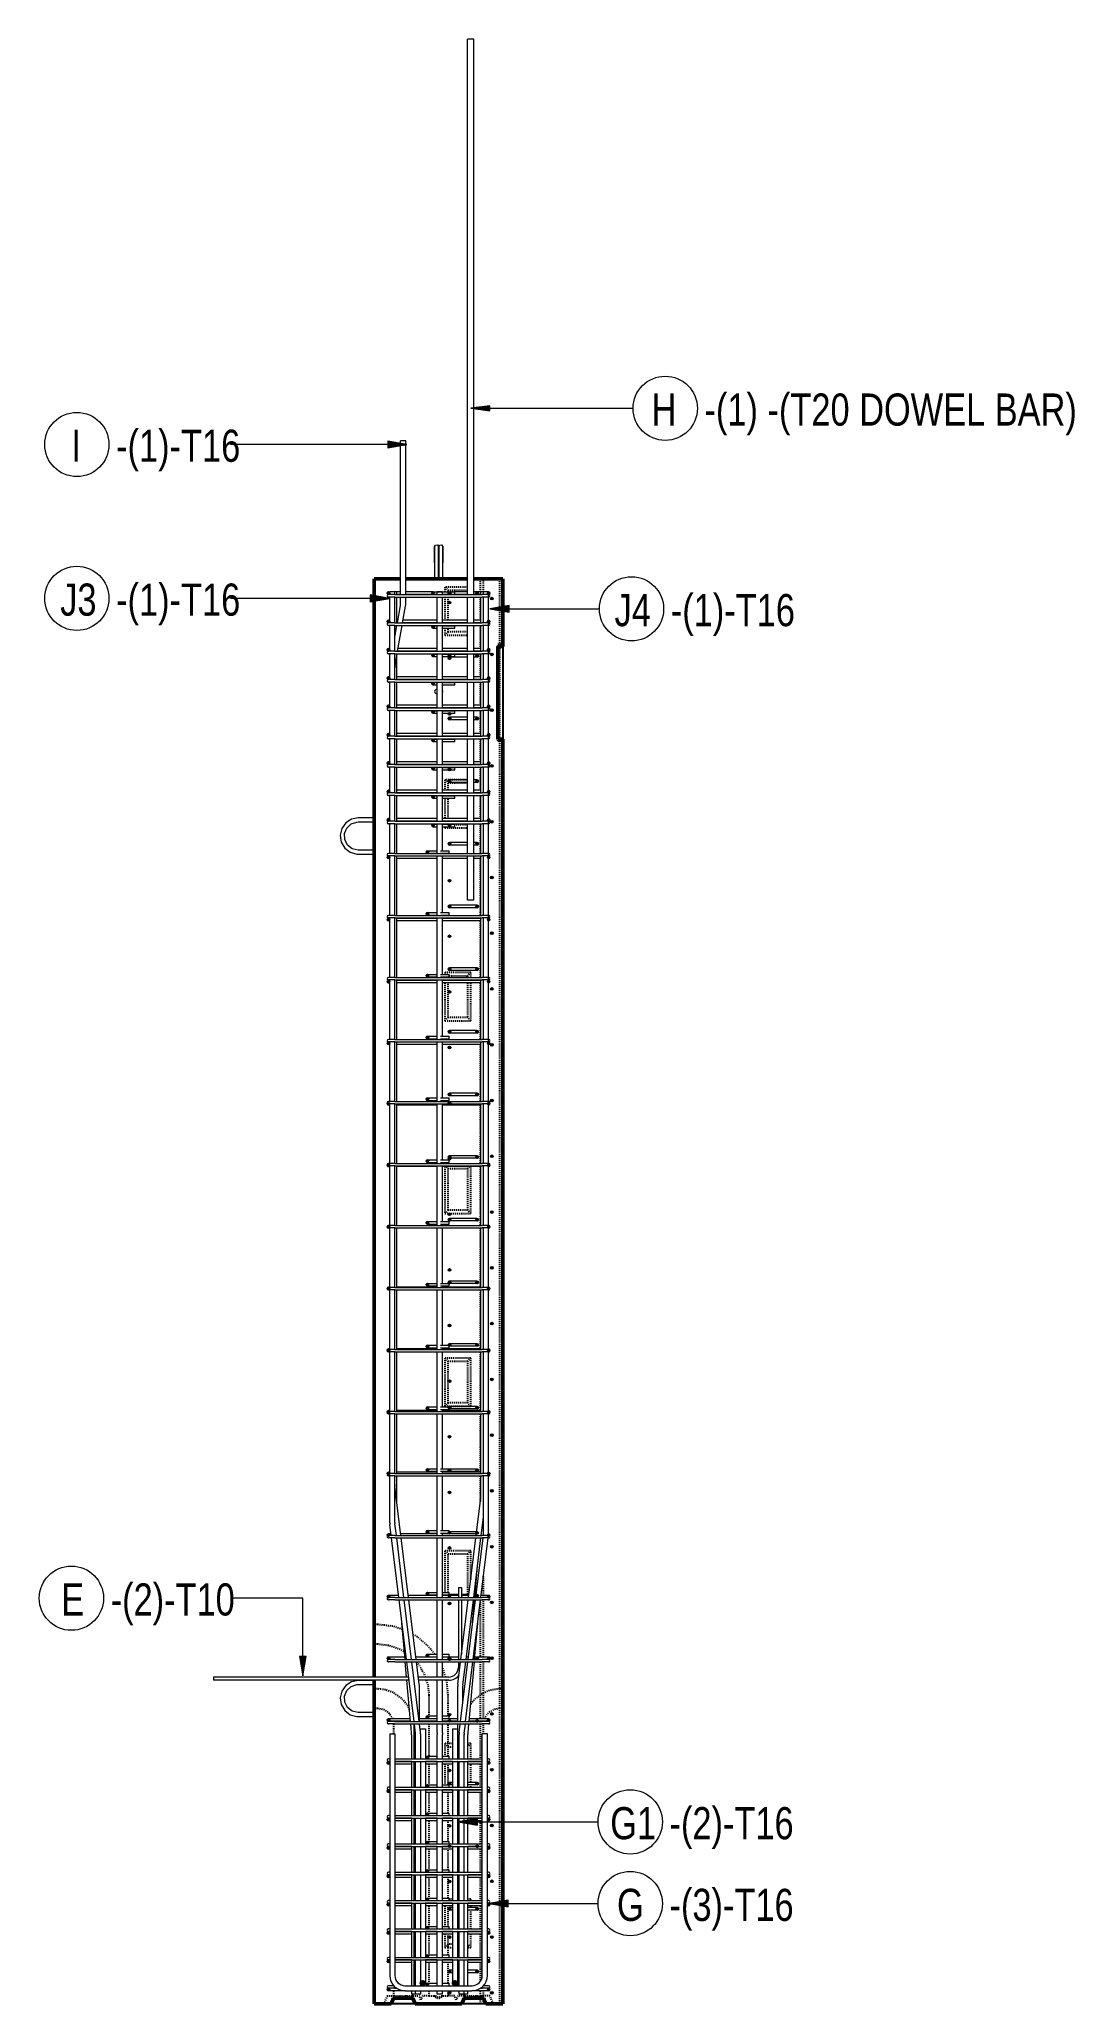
# Model space of a CAD drawing. Header units: millimetres. Extents: x 493 to 7173, y -1395 to 18363.
# Drawn here: x 3950 to 7173, y -1395 to 4720 of the extents above.
import ezdxf

# ---------------------------------------------------------------- set-up
doc = ezdxf.new("R2010")
doc.units = ezdxf.units.MM
doc.linetypes.add('Dash', pattern=[6.36, 3.18, -3.18])
for name, color, linetype, lineweight in [('A-GENM', 13, 'Continuous', 18), ('A-WALL', 113, 'Continuous', 25), ('A-WALL-HDLN', 110, 'Dash', 25), ('S-RBAR', 171, 'Continuous', 18), ('S-RBAR-IDEN', 171, 'Continuous', 9)]:
    doc.layers.add(name, color=color, linetype=linetype, lineweight=lineweight)
doc.styles.add('Nirmala UI Semilight_1', font='NirmalaS.ttf', dxfattribs={"width": 0.8, "height": 100})

msp = doc.modelspace()

# ---------------------------------------------------------------- texts
at = {"layer": 'S-RBAR-IDEN', "char_height": 100, "attachment_point": 1, "style": 'Nirmala UI Semilight_1'}
for s, insert, width in [('H', (5855.9, 3617.4), 94.92), ('-(1) -(T20 DOWEL BAR)', (6020.5, 3617.4), 1336.573), ('I', (4050, 3504.8), 33.35), ('-(1)-T16', (4189.1, 3504.8), 428.422), ('J3', (4015.1, 3025.8), 118.008), ('-(1)-T16', (4189.1, 3025.8), 428.422), ('-(1)-T16', (5915.7, 2993.1), 428.422), ('J4', (5740.5, 2993.1), 120.574), ('E', (4018.3, -86.6), 69.266), ('-(2)-T10', (4172.2, -86.6), 448.945), ('G1', (5727.1, -783), 143.662), ('-(2)-T16', (5911.6, -783), 448.945), ('G', (5748.2, -1037.3), 92.354), ('-(3)-T16', (5911.6, -1037.3), 448.945)]:
    msp.add_mtext(s, dxfattribs=dict(at, insert=insert, width=width))

# ---------------------------------------------------------------- blocks, each defined once
blk = doc.blocks.new('12_7Ø_ Lifting Insert_COLUMN - 12_9Ø Lifting insert-1653057-Elevation Right Copy 1 Copy 1')
at = {"layer": 'A-GENM'}
for p, q in [((17936, 3090), (17936, 3040)), ((17948.7, 3040), (17948.7, 3090))]:
    blk.add_line(p, q, dxfattribs=at)
at = {"layer": 'A-GENM', "flags": 128}
for points in [[(17936, 3140), (17938.9, 3145.3), (17944.9, 3145.8), (17948.6, 3140.9), (17948.7, 3140)], [(17936, 3090), (17936, 3109.8), (17936, 3126.3), (17936, 3137), (17936, 3140)], [(17936, 3140), (17936, 3135.9), (17936, 3124.4), (17936, 3107.2), (17936, 3090)], [(17948.7, 3090), (17948.7, 3109.8), (17948.7, 3126.3), (17948.7, 3137), (17948.7, 3140)], [(17948.7, 3140), (17948.7, 3135.9), (17948.7, 3124.4), (17948.7, 3107.2), (17948.7, 3090)]]:
    blk.add_lwpolyline(points, dxfattribs=at)
at = {"layer": 'A-GENM'}
for start, end in [(0, 22.86655), (337.13345, 360)]:
    blk.add_arc((17942.3, 2690), 6.35, start, end, dxfattribs=at)
blk = doc.blocks.new('12_7Ø_ Lifting Insert_COLUMN - 12_9Ø Lifting insert-V2-Elevation Right Copy 1 Copy 1')
at = {"layer": 'A-GENM'}
for p, q in [((17922.8, 3090), (17922.8, 3040)), ((17935.5, 3040), (17935.5, 3090))]:
    blk.add_line(p, q, dxfattribs=at)
at = {"layer": 'A-GENM', "flags": 128}
for points in [[(17922.8, 3140), (17925.7, 3145.3), (17931.8, 3145.8), (17935.5, 3140.9), (17935.5, 3140)], [(17922.8, 3090), (17922.8, 3109.8), (17922.8, 3126.3), (17922.8, 3137), (17922.8, 3140)], [(17922.8, 3140), (17922.8, 3135.9), (17922.8, 3124.4), (17922.8, 3107.2), (17922.8, 3090)], [(17935.5, 3090), (17935.5, 3109.8), (17935.5, 3126.3), (17935.5, 3137), (17935.5, 3140)], [(17935.5, 3140), (17935.5, 3135.9), (17935.5, 3124.4), (17935.5, 3107.2), (17935.5, 3090)]]:
    blk.add_lwpolyline(points, dxfattribs=at)
at = {"layer": 'A-GENM'}
for start, end in [(68.59863, 180), (180, 291.40137)]:
    blk.add_arc((17929.2, 2690), 6.35, start, end, dxfattribs=at)
blk = doc.blocks.new('12_7Ø_ Lifting Insert_COLUMN - 12_9Ø Lifting insert-V3-Elevation Right Copy 1 Copy 1')
at = {"layer": 'A-GENM'}
for p, q in [((17735.4, 2296.3), (17685.4, 2296.3)), ((17685.4, 2283.6), (17735.4, 2283.6)), ((17735.4, 2196.3), (17685.4, 2196.3)), ((17685.4, 2183.6), (17735.4, 2183.6))]:
    blk.add_line(p, q, dxfattribs=at)
at = {"layer": 'A-GENM', "flags": 128}
for points in [[(17685.4, 2296.3), (17664.4, 2292.3), (17646.4, 2280.6), (17634, 2263.1), (17629.1, 2242.2), (17632.4, 2221), (17643.3, 2202.5), (17660.4, 2189.5), (17681.1, 2183.8), (17685.4, 2183.6)], [(17685.4, 2196.3), (17667, 2200.4), (17652.1, 2211.9), (17643.3, 2228.6), (17642.4, 2247.4), (17649.5, 2264.8), (17663.3, 2277.7), (17681.3, 2283.5), (17685.4, 2283.6)]]:
    blk.add_lwpolyline(points, dxfattribs=at)
blk = doc.blocks.new('M_Rebar Tag_rfa Dimension - ARROW-793927-Elevation Right Copy 1 Copy 1')
at = {"layer": 'S-RBAR-IDEN'}
blk.add_circle((18532.1, -1083.3), 100, dxfattribs=at)
blk = doc.blocks.new('M_Rebar Tag_rfa MARK - ARROW-794226-Elevation Right Copy 1 Copy 1')
at = {"layer": 'S-RBAR-IDEN'}
blk.add_circle((18641, 3571.3), 100, dxfattribs=at)

# ---------------------------------------------------------------- hatches: boundary and pattern name
at = {"layer": 'S-RBAR'}
h = msp.add_hatch(color=256, dxfattribs=at)
edge = h.paths.add_edge_path()
edge.add_arc((5036.7, 2996), 4, 0, 360)
for points in [[(5036.7, 2992), (5040.7, 2996), (5036.6, 2999.9), (5032.7, 2996), (5036.6, 2992.1)], [(5175.5, 2992.3), (5179.5, 2996.3), (5175.5, 3000.3), (5171.5, 2996.3)], [(5226.7, 2992), (5230.7, 2996), (5226.7, 3000), (5222.7, 2996)], [(5312.7, 2992), (5316.7, 2996), (5312.7, 3000), (5308.7, 2996)], [(5348.7, 2992), (5352.7, 2996), (5348.7, 3000), (5344.7, 2996)], [(5226.7, 2962.3), (5230.7, 2966.3), (5226.7, 2970.3), (5222.7, 2966.3)], [(5358.7, 2974.8), (5362.7, 2978.8), (5358.7, 2982.8), (5354.7, 2978.8)], [(5036.7, 2903.7), (5040.7, 2907.7), (5036.6, 2911.6), (5032.7, 2907.7), (5036.6, 2903.9)], [(5175.5, 2886.6), (5179.5, 2890.6), (5175.5, 2894.6), (5171.5, 2890.6)], [(5348.7, 2903.7), (5352.7, 2907.7), (5348.7, 2911.7), (5344.7, 2907.7)], [(5036.7, 2815.5), (5040.7, 2819.5), (5036.6, 2823.4), (5032.7, 2819.5), (5036.6, 2815.6)], [(5348.7, 2815.5), (5352.7, 2819.5), (5348.7, 2823.5), (5344.7, 2819.5), (5345.2, 2819)], [(5175.5, 2798.3), (5179.5, 2802.3), (5175.5, 2806.3), (5171.5, 2802.3)], [(5226.7, 2797), (5230.7, 2801), (5226.7, 2805), (5222.7, 2801)], [(5226.7, 2789.2), (5230.7, 2793.2), (5226.7, 2797.2), (5222.7, 2793.2)], [(5312.7, 2797), (5316.7, 2801), (5312.7, 2805), (5308.7, 2801)], [(5358.7, 2801.2), (5362.7, 2805.2), (5358.7, 2809.2), (5354.7, 2805.2)], [(5036.7, 2727.2), (5040.7, 2731.2), (5036.6, 2735.1), (5032.7, 2731.2), (5036.6, 2727.4)], [(5175.5, 2710.1), (5179.5, 2714.1), (5175.5, 2718.1), (5171.5, 2714.1)], [(5348.7, 2727.2), (5352.7, 2731.2), (5348.7, 2735.2), (5344.7, 2731.2)], [(5036.7, 2639), (5040.7, 2643), (5036.6, 2646.9), (5032.7, 2643), (5036.6, 2639.1)], [(5175.5, 2621.9), (5179.5, 2625.9), (5175.5, 2629.9), (5171.5, 2625.9)], [(5348.7, 2639), (5352.7, 2643), (5348.7, 2647), (5344.7, 2643)], [(5358.7, 2627.6), (5362.7, 2631.6), (5358.7, 2635.6), (5354.7, 2631.6)], [(5226.7, 2616.1), (5230.7, 2620.1), (5226.7, 2624.1), (5222.7, 2620.1)], [(5226.7, 2601.9), (5230.7, 2605.9), (5226.7, 2609.9), (5222.7, 2605.9)], [(5312.7, 2601.9), (5316.7, 2605.9), (5312.7, 2609.9), (5308.7, 2605.9)], [(5036.7, 2550.7), (5040.7, 2554.7), (5036.6, 2558.6), (5032.7, 2554.7), (5036.6, 2550.9)], [(5175.5, 2533.6), (5179.5, 2537.6), (5175.5, 2541.6), (5171.5, 2537.6)], [(5348.7, 2550.7), (5352.7, 2554.7), (5348.7, 2558.7), (5344.7, 2554.7)], [(5036.7, 2462.5), (5040.7, 2466.5), (5036.6, 2470.4), (5032.7, 2466.5), (5036.6, 2462.6)], [(5175.5, 2445.4), (5179.5, 2449.4), (5175.5, 2453.4), (5171.5, 2449.4)], [(5226.7, 2443), (5230.7, 2447), (5226.7, 2451), (5222.7, 2447)], [(5348.7, 2462.5), (5352.7, 2466.5), (5348.7, 2470.5), (5344.7, 2466.5)], [(5358.7, 2454), (5362.7, 2458), (5358.7, 2462), (5354.7, 2458)], [(5226.7, 2406.9), (5230.7, 2410.9), (5226.7, 2414.9), (5222.7, 2410.9)], [(5312.7, 2406.9), (5316.7, 2410.9), (5312.7, 2414.9), (5308.7, 2410.9)], [(5036.7, 2374.2), (5040.7, 2378.2), (5036.6, 2382.1), (5032.7, 2378.2), (5036.6, 2374.4)], [(5175.5, 2357.2), (5179.5, 2361.2), (5175.5, 2365.2), (5171.5, 2361.2)], [(5348.7, 2374.2), (5352.7, 2378.2), (5348.7, 2382.2), (5344.7, 2378.2)], [(5036.7, 2286), (5040.7, 2290), (5036.6, 2293.9), (5032.7, 2290), (5036.6, 2286.1)], [(5175.5, 2268.9), (5179.5, 2272.9), (5175.5, 2276.9), (5171.5, 2272.9)], [(5226.7, 2269.9), (5230.7, 2273.9), (5226.7, 2277.9), (5222.7, 2273.9)], [(5348.7, 2286), (5352.7, 2290), (5348.7, 2294), (5344.7, 2290)], [(5358.7, 2280.5), (5362.7, 2284.5), (5358.7, 2288.5), (5354.7, 2284.5)], [(5226.7, 2211.8), (5230.7, 2215.8), (5226.7, 2219.8), (5222.7, 2215.8)], [(5312.7, 2211.8), (5316.7, 2215.8), (5312.7, 2219.8), (5308.7, 2215.8), (5311.3, 2213.2)], [(5036.7, 2169.8), (5040.7, 2173.8), (5036.6, 2177.7), (5032.7, 2173.8), (5036.6, 2169.9)], [(5158, 2186), (5162, 2190), (5158, 2194), (5154, 2190)], [(5348.7, 2169.8), (5352.7, 2173.8), (5348.7, 2177.8), (5344.7, 2173.8)], [(5226.7, 2096.8), (5230.7, 2100.8), (5226.7, 2104.8), (5222.7, 2100.8)], [(5358.7, 2106.9), (5362.7, 2110.9), (5358.7, 2114.9), (5354.7, 2110.9)], [(5226.7, 2016.8), (5230.7, 2020.8), (5226.7, 2024.8), (5222.7, 2020.8)], [(5312.7, 2016.8), (5316.7, 2020.8), (5312.7, 2024.8), (5308.7, 2020.8)], [(5036.7, 1975.5), (5040.7, 1979.5), (5036.4, 1983.2), (5032.7, 1979.5)], [(5158, 1993.6), (5162, 1997.6), (5158, 2001.6), (5154, 1997.6)], [(5348.7, 1975.5), (5352.7, 1979.5), (5348.4, 1983.2), (5344.7, 1979.5)], [(5226.7, 1923.7), (5230.7, 1927.7), (5226.7, 1931.7), (5222.7, 1927.7)], [(5358.7, 1933.3), (5362.7, 1937.3), (5358.7, 1941.3), (5354.7, 1937.3)], [(5036.7, 1782.4), (5040.7, 1786.4), (5036.6, 1790.3), (5032.7, 1786.4), (5036.6, 1782.5)], [(5158, 1801.3), (5162, 1805.3), (5158, 1809.3), (5154, 1805.3)], [(5226.7, 1821.7), (5230.7, 1825.7), (5226.7, 1829.7), (5222.7, 1825.7)], [(5312.7, 1821.7), (5316.7, 1825.7), (5312.7, 1829.7), (5308.7, 1825.7)], [(5348.7, 1782.4), (5352.7, 1786.4), (5348.7, 1790.4), (5344.7, 1786.4)], [(5226.7, 1750.6), (5230.7, 1754.6), (5226.7, 1758.6), (5222.7, 1754.6)], [(5358.7, 1759.7), (5362.7, 1763.7), (5358.7, 1767.7), (5354.7, 1763.7)], [(5036.7, 1590.6), (5040.7, 1594.6), (5036.6, 1598.5), (5032.7, 1594.6), (5036.6, 1590.7)], [(5158, 1608.9), (5162, 1612.9), (5158, 1616.9), (5154, 1612.9)], [(5226.7, 1626.7), (5230.7, 1630.7), (5226.7, 1634.7), (5222.7, 1630.7)], [(5312.7, 1626.7), (5316.7, 1630.7), (5312.7, 1634.7), (5308.7, 1630.7)], [(5348.7, 1590.6), (5352.7, 1594.6), (5348.7, 1598.6), (5344.7, 1594.6)], [(5358.7, 1586.1), (5362.7, 1590.1), (5358.7, 1594.1), (5354.7, 1590.1)], [(5226.7, 1577.6), (5230.7, 1581.6), (5226.7, 1585.6), (5222.7, 1581.6)], [(5036.7, 1402.5), (5040.7, 1406.5), (5036.6, 1410.4), (5032.7, 1406.5), (5036.6, 1402.6)], [(5158, 1416.5), (5162, 1420.5), (5158, 1424.5), (5154, 1420.5)], [(5226.7, 1431.6), (5230.7, 1435.6), (5226.7, 1439.6), (5222.7, 1435.6)], [(5226.7, 1404.5), (5230.7, 1408.5), (5226.7, 1412.5), (5222.7, 1408.5)], [(5312.7, 1431.6), (5316.7, 1435.6), (5312.7, 1439.6), (5308.7, 1435.6)], [(5348.7, 1402.5), (5352.7, 1406.5), (5348.7, 1410.5), (5344.7, 1406.5)], [(5358.7, 1412.5), (5362.7, 1416.5), (5358.7, 1420.5), (5354.7, 1416.5)], [(5158, 1224.1), (5162, 1228.1), (5158, 1232.1), (5154, 1228.1)], [(5226.7, 1236.6), (5230.7, 1240.6), (5226.7, 1244.6), (5222.7, 1240.6)], [(5226.7, 1231.4), (5230.7, 1235.4), (5226.7, 1239.4), (5222.7, 1235.4)], [(5312.7, 1236.6), (5316.7, 1240.6), (5312.7, 1244.6), (5308.7, 1240.6)], [(5358.7, 1238.9), (5362.7, 1242.9), (5358.7, 1246.9), (5354.7, 1242.9)], [(5036.7, 1210.7), (5040.7, 1214.7), (5036.6, 1218.6), (5032.7, 1214.7), (5036.6, 1210.8)], [(5348.7, 1210.7), (5352.7, 1214.7), (5348.7, 1218.7), (5344.7, 1214.7)], [(5158, 1031.8), (5162, 1035.8), (5158, 1039.8), (5154, 1035.8)], [(5226.7, 1058.3), (5230.7, 1062.3), (5226.7, 1066.3), (5222.7, 1062.3)], [(5226.7, 1041.5), (5230.7, 1045.5), (5226.7, 1049.5), (5222.7, 1045.5)], [(5312.7, 1041.5), (5316.7, 1045.5), (5312.7, 1049.5), (5308.7, 1045.5)], [(5358.7, 1065.3), (5362.7, 1069.3), (5358.7, 1073.3), (5354.7, 1069.3)], [(5036.7, 1018.9), (5040.7, 1022.9), (5036.6, 1026.8), (5032.7, 1022.9), (5036.6, 1019)], [(5348.7, 1018.9), (5352.7, 1022.9), (5348.7, 1026.9), (5344.7, 1022.9), (5345.6, 1022)], [(5226.7, 885.2), (5230.7, 889.2), (5226.7, 893.2), (5222.7, 889.2)], [(5358.7, 891.7), (5362.7, 895.7), (5358.7, 899.7), (5354.7, 895.7)], [(5036.7, 827.1), (5040.7, 831.1), (5036.6, 834.9), (5032.7, 831.1), (5036.6, 827.2)], [(5158, 839.4), (5162, 843.4), (5158, 847.4), (5154, 843.4)], [(5226.7, 846.5), (5230.7, 850.5), (5226.7, 854.5), (5222.7, 850.5)], [(5312.7, 846.5), (5316.7, 850.5), (5312.7, 854.5), (5308.7, 850.5)], [(5348.7, 827.1), (5352.7, 831.1), (5348.7, 835.1), (5344.7, 831.1)], [(5226.7, 712.1), (5230.7, 716.1), (5226.7, 720.1), (5222.7, 716.1)], [(5358.7, 718.1), (5362.7, 722.1), (5358.7, 726.1), (5354.7, 722.1)], [(5036.7, 635.2), (5040.7, 639.2), (5036.6, 643.1), (5032.7, 639.2), (5036.6, 635.3)], [(5158, 647), (5162, 651), (5158, 655), (5154, 651)], [(5226.7, 651.5), (5230.7, 655.5), (5226.7, 659.5), (5222.7, 655.5)], [(5312.7, 651.5), (5316.7, 655.5), (5312.7, 659.5), (5308.7, 655.5)], [(5348.7, 635.2), (5352.7, 639.2), (5348.7, 643.2), (5344.7, 639.2)], [(5358.7, 544.5), (5362.7, 548.5), (5358.7, 552.5), (5354.7, 548.5)], [(5226.7, 539), (5230.7, 543), (5226.7, 547), (5222.7, 543)], [(5036.7, 443.4), (5040.7, 447.4), (5036.6, 451.3), (5032.7, 447.4), (5036.6, 443.5)], [(5158, 454.6), (5162, 458.6), (5158, 462.6), (5154, 458.6)], [(5226.7, 456.4), (5230.7, 460.4), (5226.7, 464.4), (5222.7, 460.4)], [(5312.7, 456.4), (5316.7, 460.4), (5312.7, 464.4), (5308.7, 460.4)], [(5348.7, 443.4), (5352.7, 447.4), (5348.7, 451.4), (5344.7, 447.4)], [(5226.7, 365.9), (5230.7, 369.9), (5226.7, 373.9), (5222.7, 369.9)], [(5358.7, 370.9), (5362.7, 374.9), (5358.7, 378.9), (5354.7, 374.9)], [(5036.7, 251.6), (5040.7, 255.6), (5036.6, 259.5), (5032.7, 255.6), (5036.6, 251.7)], [(5158, 262.3), (5162, 266.3), (5158, 270.3), (5154, 266.3)], [(5226.7, 261.4), (5230.7, 265.4), (5226.7, 269.4), (5222.7, 265.4)], [(5312.7, 261.4), (5316.7, 265.4), (5312.7, 269.4), (5308.7, 265.4)], [(5348.7, 251.6), (5352.7, 255.6), (5348.7, 259.6), (5344.7, 255.6)], [(5226.7, 192.8), (5230.7, 196.8), (5226.7, 200.8), (5222.7, 196.8)], [(5358.7, 197.3), (5362.7, 201.3), (5358.7, 205.3), (5354.7, 201.3)], [(5036.7, 59.8), (5040.7, 63.8), (5036.6, 67.6), (5032.7, 63.8), (5036.6, 59.9)], [(5158, 69.9), (5162, 73.9), (5158, 77.9), (5154, 73.9)], [(5226.7, 66.3), (5230.7, 70.3), (5226.7, 74.3), (5222.7, 70.3)], [(5312.7, 66.3), (5316.7, 70.3), (5312.7, 74.3), (5308.7, 70.3)], [(5348.7, 59.8), (5352.7, 63.8), (5348.7, 67.8), (5344.7, 63.8), (5347.7, 60.8)], [(5226.7, 19.7), (5230.7, 23.7), (5226.7, 27.7), (5222.7, 23.7)], [(5358.7, 23.7), (5362.7, 27.7), (5358.7, 31.7), (5354.7, 27.7)], [(5158, -122.5), (5162, -118.5), (5158, -114.5), (5154, -118.5)], [(5226.7, -128.7), (5230.7, -124.7), (5226.7, -120.7), (5222.7, -124.7)], [(5312.7, -128.7), (5316.7, -124.7), (5312.7, -120.7), (5308.7, -124.7)], [(5036.7, -132.1), (5040.7, -128.1), (5036.6, -124.2), (5032.7, -128.1), (5036.6, -132)], [(5226.7, -153.4), (5230.7, -149.4), (5226.7, -145.4), (5222.7, -149.4)], [(5348.7, -132.1), (5352.7, -128.1), (5348.7, -124.1), (5344.7, -128.1)], [(5358.7, -149.8), (5362.7, -145.8), (5358.7, -141.8), (5354.7, -145.8), (5357, -148.1)], [(5036.7, -323.9), (5040.7, -319.9), (5036.6, -316), (5032.7, -319.9), (5036.6, -323.8)], [(5158, -314.9), (5162, -310.9), (5158, -306.9), (5154, -310.9)], [(5226.7, -323.8), (5230.7, -319.8), (5226.7, -315.8), (5222.7, -319.8)], [(5226.7, -326.5), (5230.7, -322.5), (5226.7, -318.5), (5222.7, -322.5)], [(5312.7, -323.8), (5316.7, -319.8), (5312.7, -315.8), (5308.7, -319.8)], [(5348.7, -323.9), (5352.7, -319.9), (5348.7, -315.9), (5344.7, -319.9)], [(5358.7, -323.4), (5362.7, -319.4), (5358.7, -315.4), (5354.7, -319.4)], [(5358.7, -497), (5362.7, -493), (5358.7, -489), (5354.7, -493)], [(5036.7, -515.7), (5040.7, -511.7), (5036.6, -507.8), (5032.7, -511.7), (5036.6, -515.6)], [(5158, -507.2), (5162, -503.2), (5158, -499.2), (5154, -503.2)], [(5226.7, -499.5), (5230.7, -495.5), (5226.7, -491.5), (5222.7, -495.5)], [(5226.7, -518.8), (5230.7, -514.8), (5226.7, -510.8), (5222.7, -514.8)], [(5312.7, -518.8), (5316.7, -514.8), (5312.7, -510.8), (5308.7, -514.8), (5311.3, -517.4)], [(5348.7, -515.7), (5352.7, -511.7), (5348.7, -507.7), (5344.7, -511.7)], [(5036.7, -649), (5040.7, -645), (5036.6, -641.1), (5032.7, -645), (5036.6, -648.9)], [(5158, -632.9), (5162, -628.9), (5158, -624.9), (5154, -628.9)], [(5226.7, -672.6), (5230.7, -668.6), (5226.7, -664.6), (5222.7, -668.6)], [(5348.7, -649), (5352.7, -645), (5348.7, -641), (5344.7, -645)], [(5358.7, -670.6), (5362.7, -666.6), (5358.7, -662.6), (5354.7, -666.6)], [(5036.7, -737.3), (5040.7, -733.2), (5036.6, -729.4), (5032.7, -733.3), (5036.6, -737.1)], [(5158, -721.2), (5162, -717.2), (5158, -713.2), (5154, -717.2)], [(5226.7, -713.9), (5230.7, -709.9), (5226.7, -705.9), (5222.7, -709.9)], [(5312.7, -713.9), (5316.7, -709.9), (5312.7, -705.9), (5308.7, -709.9), (5311.3, -712.4)], [(5348.7, -737.3), (5352.7, -733.2), (5348.7, -729.3), (5344.7, -733.3)], [(5036.7, -825.5), (5040.7, -821.5), (5036.6, -817.6), (5032.7, -821.5), (5036.6, -825.4)], [(5158, -809.4), (5162, -805.4), (5158, -801.4), (5154, -805.4)], [(5226.7, -845.7), (5230.7, -841.7), (5226.7, -837.7), (5222.7, -841.7)], [(5348.7, -825.5), (5352.7, -821.5), (5348.7, -817.5), (5344.7, -821.5)], [(5358.7, -844.2), (5362.7, -840.2), (5358.7, -836.2), (5354.7, -840.2)], [(5036.7, -913.8), (5040.7, -909.8), (5036.6, -905.9), (5032.7, -909.8), (5036.6, -913.6)], [(5158, -897.7), (5162, -893.7), (5158, -889.7), (5154, -893.7)], [(5226.7, -908.9), (5230.7, -904.9), (5226.7, -900.9), (5222.7, -904.9)], [(5312.7, -908.9), (5316.7, -904.9), (5312.7, -900.9), (5308.7, -904.9), (5311.3, -907.5)], [(5348.7, -913.8), (5352.7, -909.8), (5348.7, -905.8), (5344.7, -909.8)], [(5158, -985.9), (5162, -981.9), (5158, -977.9), (5154, -981.9)], [(5036.7, -1002), (5040.7, -998), (5036.6, -994.1), (5032.7, -998), (5036.6, -1001.9)], [(5226.7, -1018.8), (5230.7, -1014.8), (5226.7, -1010.8), (5222.7, -1014.8)], [(5348.7, -1002), (5352.7, -998), (5348.7, -994), (5344.7, -998)], [(5358.7, -1017.8), (5362.7, -1013.8), (5358.7, -1009.8), (5354.7, -1013.8)], [(5036.7, -1090.3), (5040.7, -1086.3), (5036.6, -1082.4), (5032.7, -1086.3), (5036.6, -1090.1)], [(5158, -1074.2), (5162, -1070.2), (5158, -1066.2), (5154, -1070.2)], [(5226.7, -1104), (5230.7, -1100), (5226.7, -1096), (5222.7, -1100)], [(5312.7, -1104), (5316.7, -1100), (5312.7, -1096), (5308.7, -1100), (5311.3, -1102.5)], [(5348.7, -1090.3), (5352.7, -1086.3), (5348.7, -1082.3), (5344.7, -1086.3)], [(5158, -1162.4), (5162, -1158.4), (5158, -1154.4), (5154, -1158.4)], [(5036.7, -1178.5), (5040.7, -1174.5), (5036.6, -1170.6), (5032.7, -1174.5), (5036.6, -1178.4)], [(5226.7, -1191.9), (5230.7, -1187.9), (5226.7, -1183.9), (5222.7, -1187.9)], [(5348.7, -1178.5), (5352.7, -1174.5), (5348.7, -1170.5), (5344.7, -1174.5)], [(5358.7, -1191.4), (5362.7, -1187.4), (5358.7, -1183.4), (5354.7, -1187.4)], [(5036.7, -1266.8), (5040.7, -1262.8), (5036.6, -1258.9), (5032.7, -1262.8), (5036.6, -1266.6)], [(5158, -1250.7), (5162, -1246.7), (5158, -1242.7), (5154, -1246.7)], [(5348.7, -1266.8), (5352.7, -1262.8), (5348.7, -1258.8), (5344.7, -1262.8)], [(5141.4, -1338.5), (5150.3, -1335.6), (5150.3, -1326.2), (5141.4, -1323.3), (5135.8, -1330.9)], [(5158, -1338.9), (5162, -1334.9), (5158, -1330.9), (5154, -1334.9)], [(5226.7, -1299), (5230.7, -1295), (5226.7, -1291), (5222.7, -1295)], [(5241.4, -1338.5), (5250.3, -1335.6), (5250.3, -1326.2), (5241.4, -1323.3), (5235.8, -1330.9)], [(5312.7, -1299), (5316.7, -1295), (5312.7, -1291), (5308.7, -1295), (5311.3, -1297.6)], [(5036.7, -1355), (5040.7, -1351), (5036.6, -1347.1), (5032.7, -1351), (5036.6, -1354.9)], [(5226.7, -1365), (5230.7, -1361), (5226.7, -1357), (5222.7, -1361)], [(5348.7, -1355), (5352.7, -1351), (5348.7, -1347), (5344.7, -1351)], [(5358.7, -1365), (5362.7, -1361), (5358.7, -1357), (5354.7, -1361)]]:
    msp.add_hatch(color=256, dxfattribs=at).paths.add_polyline_path(points)
h = msp.add_hatch(color=256, dxfattribs=at)
edge = h.paths.add_edge_path()
edge.add_arc((5175.5, 2996.3), 4, 0, 360)
h = msp.add_hatch(color=256, dxfattribs=at)
edge = h.paths.add_edge_path()
edge.add_arc((5226.7, 2996), 4, 0, 360)
h = msp.add_hatch(color=256, dxfattribs=at)
edge = h.paths.add_edge_path()
edge.add_arc((5312.7, 2996), 4, 0, 360)
h = msp.add_hatch(color=256, dxfattribs=at)
edge = h.paths.add_edge_path()
edge.add_arc((5348.7, 2996), 4, 0, 360)
h = msp.add_hatch(color=256, dxfattribs=at)
edge = h.paths.add_edge_path()
edge.add_arc((5226.7, 2966.3), 4, 0, 360)
h = msp.add_hatch(color=256, dxfattribs=at)
edge = h.paths.add_edge_path()
edge.add_arc((5358.7, 2978.8), 4, 0, 360)
h = msp.add_hatch(color=256, dxfattribs=at)
edge = h.paths.add_edge_path()
edge.add_arc((5036.7, 2907.7), 4, 0, 360)
h = msp.add_hatch(color=256, dxfattribs=at)
edge = h.paths.add_edge_path()
edge.add_arc((5175.5, 2890.6), 4, 0, 360)
h = msp.add_hatch(color=256, dxfattribs=at)
edge = h.paths.add_edge_path()
edge.add_arc((5348.7, 2907.7), 4, 0, 360)
h = msp.add_hatch(color=256, dxfattribs=at)
edge = h.paths.add_edge_path()
edge.add_arc((5036.7, 2819.5), 4, 0, 360)
h = msp.add_hatch(color=256, dxfattribs=at)
edge = h.paths.add_edge_path()
edge.add_arc((5348.7, 2819.5), 4, 0, 360)
h = msp.add_hatch(color=256, dxfattribs=at)
edge = h.paths.add_edge_path()
edge.add_arc((5175.5, 2802.3), 4, 0, 360)
h = msp.add_hatch(color=256, dxfattribs=at)
edge = h.paths.add_edge_path()
edge.add_arc((5226.7, 2801), 4, 0, 360)
h = msp.add_hatch(color=256, dxfattribs=at)
edge = h.paths.add_edge_path()
edge.add_arc((5226.7, 2793.2), 4, 0, 360)
h = msp.add_hatch(color=256, dxfattribs=at)
edge = h.paths.add_edge_path()
edge.add_arc((5312.7, 2801), 4, 0, 360)
h = msp.add_hatch(color=256, dxfattribs=at)
edge = h.paths.add_edge_path()
edge.add_arc((5358.7, 2805.2), 4, 0, 360)
h = msp.add_hatch(color=256, dxfattribs=at)
edge = h.paths.add_edge_path()
edge.add_arc((5036.7, 2731.2), 4, 0, 360)
h = msp.add_hatch(color=256, dxfattribs=at)
edge = h.paths.add_edge_path()
edge.add_arc((5175.5, 2714.1), 4, 0, 360)
h = msp.add_hatch(color=256, dxfattribs=at)
edge = h.paths.add_edge_path()
edge.add_arc((5348.7, 2731.2), 4, 0, 360)
h = msp.add_hatch(color=256, dxfattribs=at)
edge = h.paths.add_edge_path()
edge.add_arc((5036.7, 2643), 4, 0, 360)
h = msp.add_hatch(color=256, dxfattribs=at)
edge = h.paths.add_edge_path()
edge.add_arc((5175.5, 2625.9), 4, 0, 360)
h = msp.add_hatch(color=256, dxfattribs=at)
edge = h.paths.add_edge_path()
edge.add_arc((5348.7, 2643), 4, 0, 360)
h = msp.add_hatch(color=256, dxfattribs=at)
edge = h.paths.add_edge_path()
edge.add_arc((5358.7, 2631.6), 4, 0, 360)
h = msp.add_hatch(color=256, dxfattribs=at)
edge = h.paths.add_edge_path()
edge.add_arc((5226.7, 2620.1), 4, 0, 360)
h = msp.add_hatch(color=256, dxfattribs=at)
edge = h.paths.add_edge_path()
edge.add_arc((5226.7, 2605.9), 4, 0, 360)
h = msp.add_hatch(color=256, dxfattribs=at)
edge = h.paths.add_edge_path()
edge.add_arc((5312.7, 2605.9), 4, 0, 360)
h = msp.add_hatch(color=256, dxfattribs=at)
edge = h.paths.add_edge_path()
edge.add_arc((5036.7, 2554.7), 4, 0, 360)
h = msp.add_hatch(color=256, dxfattribs=at)
edge = h.paths.add_edge_path()
edge.add_arc((5175.5, 2537.6), 4, 0, 360)
h = msp.add_hatch(color=256, dxfattribs=at)
edge = h.paths.add_edge_path()
edge.add_arc((5348.7, 2554.7), 4, 0, 360)
h = msp.add_hatch(color=256, dxfattribs=at)
edge = h.paths.add_edge_path()
edge.add_arc((5036.7, 2466.5), 4, 0, 360)
h = msp.add_hatch(color=256, dxfattribs=at)
edge = h.paths.add_edge_path()
edge.add_arc((5175.5, 2449.4), 4, 0, 360)
h = msp.add_hatch(color=256, dxfattribs=at)
edge = h.paths.add_edge_path()
edge.add_arc((5226.7, 2447), 4, 0, 360)
h = msp.add_hatch(color=256, dxfattribs=at)
edge = h.paths.add_edge_path()
edge.add_arc((5348.7, 2466.5), 4, 0, 360)
h = msp.add_hatch(color=256, dxfattribs=at)
edge = h.paths.add_edge_path()
edge.add_arc((5358.7, 2458), 4, 0, 360)
h = msp.add_hatch(color=256, dxfattribs=at)
edge = h.paths.add_edge_path()
edge.add_arc((5226.7, 2410.9), 4, 0, 360)
h = msp.add_hatch(color=256, dxfattribs=at)
edge = h.paths.add_edge_path()
edge.add_arc((5312.7, 2410.9), 4, 0, 360)
h = msp.add_hatch(color=256, dxfattribs=at)
edge = h.paths.add_edge_path()
edge.add_arc((5036.7, 2378.2), 4, 0, 360)
h = msp.add_hatch(color=256, dxfattribs=at)
edge = h.paths.add_edge_path()
edge.add_arc((5175.5, 2361.2), 4, 0, 360)
h = msp.add_hatch(color=256, dxfattribs=at)
edge = h.paths.add_edge_path()
edge.add_arc((5348.7, 2378.2), 4, 0, 360)
h = msp.add_hatch(color=256, dxfattribs=at)
edge = h.paths.add_edge_path()
edge.add_arc((5036.7, 2290), 4, 0, 360)
h = msp.add_hatch(color=256, dxfattribs=at)
edge = h.paths.add_edge_path()
edge.add_arc((5175.5, 2272.9), 4, 0, 360)
h = msp.add_hatch(color=256, dxfattribs=at)
edge = h.paths.add_edge_path()
edge.add_arc((5226.7, 2273.9), 4, 0, 360)
h = msp.add_hatch(color=256, dxfattribs=at)
edge = h.paths.add_edge_path()
edge.add_arc((5348.7, 2290), 4, 0, 360)
h = msp.add_hatch(color=256, dxfattribs=at)
edge = h.paths.add_edge_path()
edge.add_arc((5358.7, 2284.5), 4, 0, 360)
h = msp.add_hatch(color=256, dxfattribs=at)
edge = h.paths.add_edge_path()
edge.add_arc((5226.7, 2215.8), 4, 0, 360)
h = msp.add_hatch(color=256, dxfattribs=at)
edge = h.paths.add_edge_path()
edge.add_arc((5312.7, 2215.8), 4, 0, 360)
h = msp.add_hatch(color=256, dxfattribs=at)
edge = h.paths.add_edge_path()
edge.add_arc((5036.7, 2173.8), 4, 0, 360)
h = msp.add_hatch(color=256, dxfattribs=at)
edge = h.paths.add_edge_path()
edge.add_arc((5158, 2190), 4, 0, 360)
h = msp.add_hatch(color=256, dxfattribs=at)
edge = h.paths.add_edge_path()
edge.add_arc((5348.7, 2173.8), 4, 0, 360)
h = msp.add_hatch(color=256, dxfattribs=at)
edge = h.paths.add_edge_path()
edge.add_arc((5226.7, 2100.8), 4, 0, 360)
h = msp.add_hatch(color=256, dxfattribs=at)
edge = h.paths.add_edge_path()
edge.add_arc((5358.7, 2110.9), 4, 0, 360)
h = msp.add_hatch(color=256, dxfattribs=at)
edge = h.paths.add_edge_path()
edge.add_arc((5226.7, 2020.8), 4, 0, 360)
h = msp.add_hatch(color=256, dxfattribs=at)
edge = h.paths.add_edge_path()
edge.add_arc((5312.7, 2020.8), 4, 0, 360)
h = msp.add_hatch(color=256, dxfattribs=at)
edge = h.paths.add_edge_path()
edge.add_arc((5036.7, 1979.5), 4, 0, 360)
h = msp.add_hatch(color=256, dxfattribs=at)
edge = h.paths.add_edge_path()
edge.add_arc((5158, 1997.6), 4, 0, 360)
h = msp.add_hatch(color=256, dxfattribs=at)
edge = h.paths.add_edge_path()
edge.add_arc((5348.7, 1979.5), 4, 0, 360)
h = msp.add_hatch(color=256, dxfattribs=at)
edge = h.paths.add_edge_path()
edge.add_arc((5226.7, 1927.7), 4, 0, 360)
h = msp.add_hatch(color=256, dxfattribs=at)
edge = h.paths.add_edge_path()
edge.add_arc((5358.7, 1937.3), 4, 0, 360)
h = msp.add_hatch(color=256, dxfattribs=at)
edge = h.paths.add_edge_path()
edge.add_arc((5036.7, 1786.4), 4, 0, 360)
h = msp.add_hatch(color=256, dxfattribs=at)
edge = h.paths.add_edge_path()
edge.add_arc((5158, 1805.3), 4, 0, 360)
h = msp.add_hatch(color=256, dxfattribs=at)
edge = h.paths.add_edge_path()
edge.add_arc((5226.7, 1825.7), 4, 0, 360)
h = msp.add_hatch(color=256, dxfattribs=at)
edge = h.paths.add_edge_path()
edge.add_arc((5312.7, 1825.7), 4, 0, 360)
h = msp.add_hatch(color=256, dxfattribs=at)
edge = h.paths.add_edge_path()
edge.add_arc((5348.7, 1786.4), 4, 0, 360)
h = msp.add_hatch(color=256, dxfattribs=at)
edge = h.paths.add_edge_path()
edge.add_arc((5226.7, 1754.6), 4, 0, 360)
h = msp.add_hatch(color=256, dxfattribs=at)
edge = h.paths.add_edge_path()
edge.add_arc((5358.7, 1763.7), 4, 0, 360)
h = msp.add_hatch(color=256, dxfattribs=at)
edge = h.paths.add_edge_path()
edge.add_arc((5036.7, 1594.6), 4, 0, 360)
h = msp.add_hatch(color=256, dxfattribs=at)
edge = h.paths.add_edge_path()
edge.add_arc((5158, 1612.9), 4, 0, 360)
h = msp.add_hatch(color=256, dxfattribs=at)
edge = h.paths.add_edge_path()
edge.add_arc((5226.7, 1630.7), 4, 0, 360)
h = msp.add_hatch(color=256, dxfattribs=at)
edge = h.paths.add_edge_path()
edge.add_arc((5312.7, 1630.7), 4, 0, 360)
h = msp.add_hatch(color=256, dxfattribs=at)
edge = h.paths.add_edge_path()
edge.add_arc((5348.7, 1594.6), 4, 0, 360)
h = msp.add_hatch(color=256, dxfattribs=at)
edge = h.paths.add_edge_path()
edge.add_arc((5358.7, 1590.1), 4, 0, 360)
h = msp.add_hatch(color=256, dxfattribs=at)
edge = h.paths.add_edge_path()
edge.add_arc((5226.7, 1581.6), 4, 0, 360)
h = msp.add_hatch(color=256, dxfattribs=at)
edge = h.paths.add_edge_path()
edge.add_arc((5036.7, 1406.5), 4, 0, 360)
h = msp.add_hatch(color=256, dxfattribs=at)
edge = h.paths.add_edge_path()
edge.add_arc((5158, 1420.5), 4, 0, 360)
h = msp.add_hatch(color=256, dxfattribs=at)
edge = h.paths.add_edge_path()
edge.add_arc((5226.7, 1435.6), 4, 0, 360)
h = msp.add_hatch(color=256, dxfattribs=at)
edge = h.paths.add_edge_path()
edge.add_arc((5226.7, 1408.5), 4, 0, 360)
h = msp.add_hatch(color=256, dxfattribs=at)
edge = h.paths.add_edge_path()
edge.add_arc((5312.7, 1435.6), 4, 0, 360)
h = msp.add_hatch(color=256, dxfattribs=at)
edge = h.paths.add_edge_path()
edge.add_arc((5348.7, 1406.5), 4, 0, 360)
h = msp.add_hatch(color=256, dxfattribs=at)
edge = h.paths.add_edge_path()
edge.add_arc((5358.7, 1416.5), 4, 0, 360)
h = msp.add_hatch(color=256, dxfattribs=at)
edge = h.paths.add_edge_path()
edge.add_arc((5158, 1228.1), 4, 0, 360)
h = msp.add_hatch(color=256, dxfattribs=at)
edge = h.paths.add_edge_path()
edge.add_arc((5226.7, 1240.6), 4, 0, 360)
h = msp.add_hatch(color=256, dxfattribs=at)
edge = h.paths.add_edge_path()
edge.add_arc((5226.7, 1235.4), 4, 0, 360)
h = msp.add_hatch(color=256, dxfattribs=at)
edge = h.paths.add_edge_path()
edge.add_arc((5312.7, 1240.6), 4, 0, 360)
h = msp.add_hatch(color=256, dxfattribs=at)
edge = h.paths.add_edge_path()
edge.add_arc((5358.7, 1242.9), 4, 0, 360)
h = msp.add_hatch(color=256, dxfattribs=at)
edge = h.paths.add_edge_path()
edge.add_arc((5036.7, 1214.7), 4, 0, 360)
h = msp.add_hatch(color=256, dxfattribs=at)
edge = h.paths.add_edge_path()
edge.add_arc((5348.7, 1214.7), 4, 0, 360)
h = msp.add_hatch(color=256, dxfattribs=at)
edge = h.paths.add_edge_path()
edge.add_arc((5158, 1035.8), 4, 0, 360)
h = msp.add_hatch(color=256, dxfattribs=at)
edge = h.paths.add_edge_path()
edge.add_arc((5226.7, 1062.3), 4, 0, 360)
h = msp.add_hatch(color=256, dxfattribs=at)
edge = h.paths.add_edge_path()
edge.add_arc((5226.7, 1045.5), 4, 0, 360)
h = msp.add_hatch(color=256, dxfattribs=at)
edge = h.paths.add_edge_path()
edge.add_arc((5312.7, 1045.5), 4, 0, 360)
h = msp.add_hatch(color=256, dxfattribs=at)
edge = h.paths.add_edge_path()
edge.add_arc((5358.7, 1069.3), 4, 0, 360)
h = msp.add_hatch(color=256, dxfattribs=at)
edge = h.paths.add_edge_path()
edge.add_arc((5036.7, 1022.9), 4, 0, 360)
h = msp.add_hatch(color=256, dxfattribs=at)
edge = h.paths.add_edge_path()
edge.add_arc((5348.7, 1022.9), 4, 0, 360)
h = msp.add_hatch(color=256, dxfattribs=at)
edge = h.paths.add_edge_path()
edge.add_arc((5226.7, 889.2), 4, 0, 360)
h = msp.add_hatch(color=256, dxfattribs=at)
edge = h.paths.add_edge_path()
edge.add_arc((5358.7, 895.7), 4, 0, 360)
h = msp.add_hatch(color=256, dxfattribs=at)
edge = h.paths.add_edge_path()
edge.add_arc((5036.7, 831.1), 4, 0, 360)
h = msp.add_hatch(color=256, dxfattribs=at)
edge = h.paths.add_edge_path()
edge.add_arc((5158, 843.4), 4, 0, 360)
h = msp.add_hatch(color=256, dxfattribs=at)
edge = h.paths.add_edge_path()
edge.add_arc((5226.7, 850.5), 4, 0, 360)
h = msp.add_hatch(color=256, dxfattribs=at)
edge = h.paths.add_edge_path()
edge.add_arc((5312.7, 850.5), 4, 0, 360)
h = msp.add_hatch(color=256, dxfattribs=at)
edge = h.paths.add_edge_path()
edge.add_arc((5348.7, 831.1), 4, 0, 360)
h = msp.add_hatch(color=256, dxfattribs=at)
edge = h.paths.add_edge_path()
edge.add_arc((5226.7, 716.1), 4, 0, 360)
h = msp.add_hatch(color=256, dxfattribs=at)
edge = h.paths.add_edge_path()
edge.add_arc((5358.7, 722.1), 4, 0, 360)
h = msp.add_hatch(color=256, dxfattribs=at)
edge = h.paths.add_edge_path()
edge.add_arc((5036.7, 639.2), 4, 0, 360)
h = msp.add_hatch(color=256, dxfattribs=at)
edge = h.paths.add_edge_path()
edge.add_arc((5158, 651), 4, 0, 360)
h = msp.add_hatch(color=256, dxfattribs=at)
edge = h.paths.add_edge_path()
edge.add_arc((5226.7, 655.5), 4, 0, 360)
h = msp.add_hatch(color=256, dxfattribs=at)
edge = h.paths.add_edge_path()
edge.add_arc((5312.7, 655.5), 4, 0, 360)
h = msp.add_hatch(color=256, dxfattribs=at)
edge = h.paths.add_edge_path()
edge.add_arc((5348.7, 639.2), 4, 0, 360)
h = msp.add_hatch(color=256, dxfattribs=at)
edge = h.paths.add_edge_path()
edge.add_arc((5358.7, 548.5), 4, 0, 360)
h = msp.add_hatch(color=256, dxfattribs=at)
edge = h.paths.add_edge_path()
edge.add_arc((5226.7, 543), 4, 0, 360)
h = msp.add_hatch(color=256, dxfattribs=at)
edge = h.paths.add_edge_path()
edge.add_arc((5036.7, 447.4), 4, 0, 360)
h = msp.add_hatch(color=256, dxfattribs=at)
edge = h.paths.add_edge_path()
edge.add_arc((5158, 458.6), 4, 0, 360)
h = msp.add_hatch(color=256, dxfattribs=at)
edge = h.paths.add_edge_path()
edge.add_arc((5226.7, 460.4), 4, 0, 360)
h = msp.add_hatch(color=256, dxfattribs=at)
edge = h.paths.add_edge_path()
edge.add_arc((5312.7, 460.4), 4, 0, 360)
h = msp.add_hatch(color=256, dxfattribs=at)
edge = h.paths.add_edge_path()
edge.add_arc((5348.7, 447.4), 4, 0, 360)
h = msp.add_hatch(color=256, dxfattribs=at)
edge = h.paths.add_edge_path()
edge.add_arc((5226.7, 369.9), 4, 0, 360)
h = msp.add_hatch(color=256, dxfattribs=at)
edge = h.paths.add_edge_path()
edge.add_arc((5358.7, 374.9), 4, 0, 360)
h = msp.add_hatch(color=256, dxfattribs=at)
edge = h.paths.add_edge_path()
edge.add_arc((5036.7, 255.6), 4, 0, 360)
h = msp.add_hatch(color=256, dxfattribs=at)
edge = h.paths.add_edge_path()
edge.add_arc((5158, 266.3), 4, 0, 360)
h = msp.add_hatch(color=256, dxfattribs=at)
edge = h.paths.add_edge_path()
edge.add_arc((5226.7, 265.4), 4, 0, 360)
h = msp.add_hatch(color=256, dxfattribs=at)
edge = h.paths.add_edge_path()
edge.add_arc((5312.7, 265.4), 4, 0, 360)
h = msp.add_hatch(color=256, dxfattribs=at)
edge = h.paths.add_edge_path()
edge.add_arc((5348.7, 255.6), 4, 0, 360)
h = msp.add_hatch(color=256, dxfattribs=at)
edge = h.paths.add_edge_path()
edge.add_arc((5226.7, 196.8), 4, 0, 360)
h = msp.add_hatch(color=256, dxfattribs=at)
edge = h.paths.add_edge_path()
edge.add_arc((5358.7, 201.3), 4, 0, 360)
h = msp.add_hatch(color=256, dxfattribs=at)
edge = h.paths.add_edge_path()
edge.add_arc((5036.7, 63.8), 4, 0, 360)
h = msp.add_hatch(color=256, dxfattribs=at)
edge = h.paths.add_edge_path()
edge.add_arc((5158, 73.9), 4, 0, 360)
h = msp.add_hatch(color=256, dxfattribs=at)
edge = h.paths.add_edge_path()
edge.add_arc((5226.7, 70.3), 4, 0, 360)
h = msp.add_hatch(color=256, dxfattribs=at)
edge = h.paths.add_edge_path()
edge.add_arc((5312.7, 70.3), 4, 0, 360)
h = msp.add_hatch(color=256, dxfattribs=at)
edge = h.paths.add_edge_path()
edge.add_arc((5348.7, 63.8), 4, 0, 360)
h = msp.add_hatch(color=256, dxfattribs=at)
edge = h.paths.add_edge_path()
edge.add_arc((5226.7, 23.7), 4, 0, 360)
h = msp.add_hatch(color=256, dxfattribs=at)
edge = h.paths.add_edge_path()
edge.add_arc((5358.7, 27.7), 4, 0, 360)
h = msp.add_hatch(color=256, dxfattribs=at)
edge = h.paths.add_edge_path()
edge.add_arc((5158, -118.5), 4, 0, 360)
h = msp.add_hatch(color=256, dxfattribs=at)
edge = h.paths.add_edge_path()
edge.add_arc((5226.7, -124.7), 4, 0, 360)
h = msp.add_hatch(color=256, dxfattribs=at)
edge = h.paths.add_edge_path()
edge.add_arc((5312.7, -124.7), 4, 0, 360)
h = msp.add_hatch(color=256, dxfattribs=at)
edge = h.paths.add_edge_path()
edge.add_arc((5036.7, -128.1), 4, 0, 360)
h = msp.add_hatch(color=256, dxfattribs=at)
edge = h.paths.add_edge_path()
edge.add_arc((5226.7, -149.4), 4, 0, 360)
h = msp.add_hatch(color=256, dxfattribs=at)
edge = h.paths.add_edge_path()
edge.add_arc((5348.7, -128.1), 4, 0, 360)
h = msp.add_hatch(color=256, dxfattribs=at)
edge = h.paths.add_edge_path()
edge.add_arc((5358.7, -145.8), 4, 0, 360)
h = msp.add_hatch(color=256, dxfattribs=at)
edge = h.paths.add_edge_path()
edge.add_arc((5036.7, -319.9), 4, 0, 360)
h = msp.add_hatch(color=256, dxfattribs=at)
edge = h.paths.add_edge_path()
edge.add_arc((5158, -310.9), 4, 0, 360)
h = msp.add_hatch(color=256, dxfattribs=at)
edge = h.paths.add_edge_path()
edge.add_arc((5226.7, -319.8), 4, 0, 360)
h = msp.add_hatch(color=256, dxfattribs=at)
edge = h.paths.add_edge_path()
edge.add_arc((5226.7, -322.5), 4, 0, 360)
h = msp.add_hatch(color=256, dxfattribs=at)
edge = h.paths.add_edge_path()
edge.add_arc((5312.7, -319.8), 4, 0, 360)
h = msp.add_hatch(color=256, dxfattribs=at)
edge = h.paths.add_edge_path()
edge.add_arc((5348.7, -319.9), 4, 0, 360)
h = msp.add_hatch(color=256, dxfattribs=at)
edge = h.paths.add_edge_path()
edge.add_arc((5358.7, -319.4), 4, 0, 360)
h = msp.add_hatch(color=256, dxfattribs=at)
edge = h.paths.add_edge_path()
edge.add_arc((5358.7, -493), 4, 0, 360)
h = msp.add_hatch(color=256, dxfattribs=at)
edge = h.paths.add_edge_path()
edge.add_arc((5036.7, -511.7), 4, 0, 360)
h = msp.add_hatch(color=256, dxfattribs=at)
edge = h.paths.add_edge_path()
edge.add_arc((5158, -503.2), 4, 0, 360)
h = msp.add_hatch(color=256, dxfattribs=at)
edge = h.paths.add_edge_path()
edge.add_arc((5226.7, -495.5), 4, 0, 360)
h = msp.add_hatch(color=256, dxfattribs=at)
edge = h.paths.add_edge_path()
edge.add_arc((5226.7, -514.8), 4, 0, 360)
h = msp.add_hatch(color=256, dxfattribs=at)
edge = h.paths.add_edge_path()
edge.add_arc((5312.7, -514.8), 4, 0, 360)
h = msp.add_hatch(color=256, dxfattribs=at)
edge = h.paths.add_edge_path()
edge.add_arc((5348.7, -511.7), 4, 0, 360)
h = msp.add_hatch(color=256, dxfattribs=at)
edge = h.paths.add_edge_path()
edge.add_arc((5036.7, -645), 4, 0, 360)
h = msp.add_hatch(color=256, dxfattribs=at)
edge = h.paths.add_edge_path()
edge.add_arc((5158, -628.9), 4, 0, 360)
h = msp.add_hatch(color=256, dxfattribs=at)
edge = h.paths.add_edge_path()
edge.add_arc((5226.7, -668.6), 4, 0, 360)
h = msp.add_hatch(color=256, dxfattribs=at)
edge = h.paths.add_edge_path()
edge.add_arc((5348.7, -645), 4, 0, 360)
h = msp.add_hatch(color=256, dxfattribs=at)
edge = h.paths.add_edge_path()
edge.add_arc((5358.7, -666.6), 4, 0, 360)
h = msp.add_hatch(color=256, dxfattribs=at)
edge = h.paths.add_edge_path()
edge.add_arc((5036.7, -733.3), 4, 0, 360)
h = msp.add_hatch(color=256, dxfattribs=at)
edge = h.paths.add_edge_path()
edge.add_arc((5158, -717.2), 4, 0, 360)
h = msp.add_hatch(color=256, dxfattribs=at)
edge = h.paths.add_edge_path()
edge.add_arc((5226.7, -709.9), 4, 0, 360)
h = msp.add_hatch(color=256, dxfattribs=at)
edge = h.paths.add_edge_path()
edge.add_arc((5312.7, -709.9), 4, 0, 360)
h = msp.add_hatch(color=256, dxfattribs=at)
edge = h.paths.add_edge_path()
edge.add_arc((5348.7, -733.3), 4, 0, 360)
h = msp.add_hatch(color=256, dxfattribs=at)
edge = h.paths.add_edge_path()
edge.add_arc((5036.7, -821.5), 4, 0, 360)
h = msp.add_hatch(color=256, dxfattribs=at)
edge = h.paths.add_edge_path()
edge.add_arc((5158, -805.4), 4, 0, 360)
h = msp.add_hatch(color=256, dxfattribs=at)
edge = h.paths.add_edge_path()
edge.add_arc((5226.7, -841.7), 4, 0, 360)
h = msp.add_hatch(color=256, dxfattribs=at)
edge = h.paths.add_edge_path()
edge.add_arc((5348.7, -821.5), 4, 0, 360)
h = msp.add_hatch(color=256, dxfattribs=at)
edge = h.paths.add_edge_path()
edge.add_arc((5358.7, -840.2), 4, 0, 360)
h = msp.add_hatch(color=256, dxfattribs=at)
edge = h.paths.add_edge_path()
edge.add_arc((5036.7, -909.8), 4, 0, 360)
h = msp.add_hatch(color=256, dxfattribs=at)
edge = h.paths.add_edge_path()
edge.add_arc((5158, -893.7), 4, 0, 360)
h = msp.add_hatch(color=256, dxfattribs=at)
edge = h.paths.add_edge_path()
edge.add_arc((5226.7, -904.9), 4, 0, 360)
h = msp.add_hatch(color=256, dxfattribs=at)
edge = h.paths.add_edge_path()
edge.add_arc((5312.7, -904.9), 4, 0, 360)
h = msp.add_hatch(color=256, dxfattribs=at)
edge = h.paths.add_edge_path()
edge.add_arc((5348.7, -909.8), 4, 0, 360)
h = msp.add_hatch(color=256, dxfattribs=at)
edge = h.paths.add_edge_path()
edge.add_arc((5158, -981.9), 4, 0, 360)
h = msp.add_hatch(color=256, dxfattribs=at)
edge = h.paths.add_edge_path()
edge.add_arc((5036.7, -998), 4, 0, 360)
h = msp.add_hatch(color=256, dxfattribs=at)
edge = h.paths.add_edge_path()
edge.add_arc((5226.7, -1014.8), 4, 0, 360)
h = msp.add_hatch(color=256, dxfattribs=at)
edge = h.paths.add_edge_path()
edge.add_arc((5348.7, -998), 4, 0, 360)
h = msp.add_hatch(color=256, dxfattribs=at)
edge = h.paths.add_edge_path()
edge.add_arc((5358.7, -1013.8), 4, 0, 360)
h = msp.add_hatch(color=256, dxfattribs=at)
edge = h.paths.add_edge_path()
edge.add_arc((5036.7, -1086.3), 4, 0, 360)
h = msp.add_hatch(color=256, dxfattribs=at)
edge = h.paths.add_edge_path()
edge.add_arc((5158, -1070.2), 4, 0, 360)
h = msp.add_hatch(color=256, dxfattribs=at)
edge = h.paths.add_edge_path()
edge.add_arc((5226.7, -1100), 4, 0, 360)
h = msp.add_hatch(color=256, dxfattribs=at)
edge = h.paths.add_edge_path()
edge.add_arc((5312.7, -1100), 4, 0, 360)
h = msp.add_hatch(color=256, dxfattribs=at)
edge = h.paths.add_edge_path()
edge.add_arc((5348.7, -1086.3), 4, 0, 360)
h = msp.add_hatch(color=256, dxfattribs=at)
edge = h.paths.add_edge_path()
edge.add_arc((5158, -1158.4), 4, 0, 360)
h = msp.add_hatch(color=256, dxfattribs=at)
edge = h.paths.add_edge_path()
edge.add_arc((5036.7, -1174.5), 4, 0, 360)
h = msp.add_hatch(color=256, dxfattribs=at)
edge = h.paths.add_edge_path()
edge.add_arc((5226.7, -1187.9), 4, 0, 360)
h = msp.add_hatch(color=256, dxfattribs=at)
edge = h.paths.add_edge_path()
edge.add_arc((5348.7, -1174.5), 4, 0, 360)
h = msp.add_hatch(color=256, dxfattribs=at)
edge = h.paths.add_edge_path()
edge.add_arc((5358.7, -1187.4), 4, 0, 360)
h = msp.add_hatch(color=256, dxfattribs=at)
edge = h.paths.add_edge_path()
edge.add_arc((5036.7, -1262.8), 4, 0, 360)
h = msp.add_hatch(color=256, dxfattribs=at)
edge = h.paths.add_edge_path()
edge.add_arc((5158, -1246.7), 4, 0, 360)
h = msp.add_hatch(color=256, dxfattribs=at)
edge = h.paths.add_edge_path()
edge.add_arc((5348.7, -1262.8), 4, 0, 360)
h = msp.add_hatch(color=256, dxfattribs=at)
edge = h.paths.add_edge_path()
edge.add_arc((5143.8, -1330.9), 8, 0, 360)
h = msp.add_hatch(color=256, dxfattribs=at)
edge = h.paths.add_edge_path()
edge.add_arc((5158, -1334.9), 4, 0, 360)
h = msp.add_hatch(color=256, dxfattribs=at)
edge = h.paths.add_edge_path()
edge.add_arc((5226.7, -1295), 4, 0, 360)
h = msp.add_hatch(color=256, dxfattribs=at)
edge = h.paths.add_edge_path()
edge.add_arc((5243.8, -1330.9), 8, 0, 360)
h = msp.add_hatch(color=256, dxfattribs=at)
edge = h.paths.add_edge_path()
edge.add_arc((5312.7, -1295), 4, 0, 360)
h = msp.add_hatch(color=256, dxfattribs=at)
edge = h.paths.add_edge_path()
edge.add_arc((5036.7, -1351), 4, 0, 360)
h = msp.add_hatch(color=256, dxfattribs=at)
edge = h.paths.add_edge_path()
edge.add_arc((5226.7, -1361), 4, 0, 360)
h = msp.add_hatch(color=256, dxfattribs=at)
edge = h.paths.add_edge_path()
edge.add_arc((5348.7, -1351), 4, 0, 360)
h = msp.add_hatch(color=256, dxfattribs=at)
edge = h.paths.add_edge_path()
edge.add_arc((5358.7, -1361), 4, 0, 360)
at = {"layer": 'S-RBAR-IDEN'}
for points in [[(5292.7, 3571.3), (5352.7, 3563.4), (5352.7, 3579.2)], [(5094.4, 3458.7), (5034.4, 3469.3), (5034.4, 3448.1)], [(5039.8, 2979.7), (4979.8, 2990.3), (4979.8, 2969.1)], [(5352.4, 2947), (5412.4, 2936.4), (5412.4, 2957.6)], [(4770.2, -374.4), (4780.8, -314.4), (4759.6, -314.4)], [(5254.1, -829.1), (5314.1, -839.7), (5314.1, -818.5)], [(5349.9, -1083.3), (5409.9, -1093.9), (5409.9, -1072.8)]]:
    msp.add_hatch(color=256, dxfattribs=at).paths.add_polyline_path(points)

# ---------------------------------------------------------------- linework, layer by layer
at = {"layer": 'A-WALL', "lineweight": 50}
for p, q in [((5074.7, 3040), (4992.7, 3040)), ((4992.7, 3040), (4992.7, -378)), ((5282.7, 3040), (5090.7, 3040)), ((5392.7, 3040), (5302.7, 3040)), ((5392.7, 2830.1), (5392.7, 3040)), ((5377.7, 2541.7), (5377.7, 2830.1)), ((5377.7, 2830.1), (5392.7, 2830.1)), ((5392.7, 2541.7), (5377.7, 2541.7)), ((5392.7, -1395), (5392.7, 2541.7)), ((4992.7, -388), (4992.7, -1395)), ((4992.7, -1395), (5045.2, -1395)), ((5045.2, -1395), (5052.3, -1377.3)), ((5052.3, -1377.3), (5113.1, -1377.3)), ((5113.1, -1377.3), (5120.2, -1395)), ((5120.2, -1395), (5265.2, -1395)), ((5265.2, -1395), (5272.3, -1377.3)), ((5272.3, -1377.3), (5333.1, -1377.3)), ((5333.1, -1377.3), (5340.2, -1395)), ((5340.2, -1395), (5392.7, -1395))]:
    msp.add_line(p, q, dxfattribs=at)
at = {"layer": 'A-WALL'}
for p, q in [((5392.7, 2830.1), (5392.7, 2541.7)), ((5120.2, -1395), (5045.3, -1395)), ((5113.6, -1378.5), (5051.9, -1378.5)), ((5340.2, -1395), (5265.3, -1395)), ((5333.6, -1378.5), (5271.9, -1378.5))]:
    msp.add_line(p, q, dxfattribs=at)
at = {"layer": 'A-WALL-HDLN'}
for p, q in [((5212.7, 3015), (5212.7, 3000.3)), ((5282.7, 3015), (5212.7, 3015)), ((5212.7, 3015), (5222.7, 3005)), ((5222.7, 3000.3), (5222.7, 3005)), ((5222.7, 3005), (5282.7, 3005)), ((5322.7, 3040), (5322.7, 3000)), ((5332.7, 3000), (5332.7, 3040)), ((5382.7, 3040), (5382.7, 2835.9)), ((5212.7, 2983.9), (5212.7, 2911.7)), ((5222.7, 2911.7), (5222.7, 2983.9)), ((5322.7, 2983.9), (5322.7, 2911.7)), ((5212.7, 2895.7), (5212.7, 2894.6)), ((5212.7, 2886.6), (5212.7, 2865)), ((5222.7, 2875), (5212.7, 2865)), ((5222.7, 2894.6), (5222.7, 2895.7)), ((5222.7, 2875), (5222.7, 2886.6)), ((5282.7, 2875), (5222.7, 2875)), ((5322.7, 2895.7), (5322.7, 2823.5)), ((5212.7, 2865), (5282.7, 2865)), ((5392.7, 2835.9), (5377.7, 2835.9)), ((5377.7, 2830.1), (5377.7, 2835.9)), ((5382.7, 2835.8), (5382.7, 2830.1)), ((5382.7, 2830), (5382.7, 2541.7)), ((5322.7, 2807.4), (5322.7, 2735.4)), ((5322.7, 2719.2), (5322.7, 2647)), ((5322.7, 2630.9), (5322.7, 2558.7)), ((5322.7, 2542.7), (5322.7, 2470.5)), ((5377.7, 2535.9), (5377.7, 2541.7)), ((5377.7, 2535.9), (5392.7, 2535.9)), ((5382.7, 2541.6), (5382.7, 2535.9)), ((5382.7, 2535.8), (5382.7, -415)), ((5322.7, 2454.4), (5322.7, 2382.2)), ((5212.7, 2415), (5212.7, 2382.2)), ((5282.7, 2415), (5212.7, 2415)), ((5212.7, 2415), (5222.7, 2405)), ((5222.7, 2382.2), (5222.7, 2405)), ((5222.7, 2405), (5282.7, 2405)), ((5212.7, 2366.2), (5212.7, 2365.2)), ((5212.7, 2357.2), (5212.7, 2294)), ((5222.7, 2365.2), (5222.7, 2366.2)), ((5222.7, 2294), (5222.7, 2357.2)), ((5322.7, 2366.2), (5322.7, 2294)), ((5212.7, 2277.9), (5212.7, 2276.9)), ((5212.7, 2268.9), (5212.7, 2265)), ((5216.7, 2268.9), (5212.7, 2265)), ((5212.7, 2265), (5282.7, 2265)), ((5222.7, 2276.9), (5222.7, 2277.9)), ((5282.7, 2275), (5243.6, 2275)), ((5322.7, 2277.9), (5322.7, 2185.7)), ((5322.7, 2169.8), (5322.7, 1992.7)), ((5322.7, 1984.7), (5322.7, 1983.5)), ((5322.7, 1975.5), (5322.7, 1799.7)), ((5212.7, 1815), (5212.7, 1809.3)), ((5292.7, 1815), (5212.7, 1815)), ((5212.7, 1815), (5218.5, 1809.3)), ((5212.7, 1801.3), (5212.7, 1799.7)), ((5212.7, 1791.7), (5212.7, 1790.4)), ((5212.7, 1782.4), (5212.7, 1665)), ((5222.7, 1799.7), (5222.7, 1801.3)), ((5222.7, 1790.4), (5222.7, 1791.7)), ((5222.7, 1675), (5222.7, 1782.4)), ((5226.1, 1805), (5282.7, 1805)), ((5292.7, 1815), (5282.7, 1805)), ((5282.7, 1805), (5282.7, 1799.7)), ((5282.7, 1791.7), (5282.7, 1790.4)), ((5282.7, 1782.4), (5282.7, 1675)), ((5292.7, 1799.7), (5292.7, 1815)), ((5292.7, 1790.4), (5292.7, 1791.7)), ((5292.7, 1665), (5292.7, 1782.4)), ((5322.7, 1791.7), (5322.7, 1790.4)), ((5322.7, 1782.4), (5322.7, 1606.7)), ((5222.7, 1675), (5212.7, 1665)), ((5212.7, 1665), (5292.7, 1665)), ((5282.7, 1675), (5222.7, 1675)), ((5292.7, 1665), (5282.7, 1675)), ((5322.7, 1590.6), (5322.7, 1413.7)), ((5322.7, 1402.5), (5322.7, 1220.7)), ((5212.7, 1210.7), (5212.7, 1065)), ((5217, 1210.7), (5222.7, 1205)), ((5222.7, 1075), (5222.7, 1205)), ((5222.7, 1205), (5282.7, 1205)), ((5288.4, 1210.7), (5282.7, 1205)), ((5282.7, 1205), (5282.7, 1075)), ((5292.7, 1065), (5292.7, 1210.7)), ((5322.7, 1210.7), (5322.7, 1027.7)), ((5222.7, 1075), (5212.7, 1065)), ((5212.7, 1065), (5292.7, 1065)), ((5282.7, 1075), (5222.7, 1075)), ((5292.7, 1065), (5282.7, 1075)), ((5322.7, 1018.9), (5322.7, 835.1)), ((5322.7, 826.8), (5322.7, 643.2)), ((5212.7, 615), (5212.7, 465)), ((5292.7, 615), (5212.7, 615)), ((5212.7, 615), (5222.7, 605)), ((5292.7, 615), (5282.7, 605)), ((5292.7, 465), (5292.7, 615)), ((5322.7, 633.8), (5322.7, 451.4)), ((5222.7, 475), (5222.7, 605)), ((5222.7, 605), (5282.7, 605)), ((5282.7, 605), (5282.7, 475)), ((5222.7, 475), (5212.7, 465)), ((5212.7, 465), (5292.7, 465)), ((5282.7, 475), (5222.7, 475)), ((5292.7, 465), (5282.7, 475)), ((5322.7, 440.8), (5322.7, 259.6)), ((5322.7, 247.8), (5322.7, 169.3)), ((5212.7, 15), (5212.7, -114.5)), ((5292.7, 15), (5212.7, 15)), ((5212.7, 15), (5222.7, 5)), ((5222.7, -114.5), (5222.7, 5)), ((5222.7, 5), (5282.7, 5)), ((5292.7, 15), (5282.7, 5)), ((5282.7, 5), (5282.7, -120.7)), ((5292.7, -75), (5292.7, 15)), ((5332.7, -124.1), (5332.7, -63.2)), ((5212.7, -122.5), (5212.7, -124.1)), ((5222.7, -124.1), (5222.7, -122.5)), ((5322.7, -144.7), (5322.7, -315.9)), ((5332.7, -315.9), (5332.7, -138.2)), ((5002.7, -215), (4992.7, -215)), ((4992.7, -275), (5002.7, -275)), ((5187.5, -315.9), (5187.2, -315.3)), ((5322.7, -331.2), (5322.7, -433.2)), ((5332.7, -427.9), (5332.7, -331.2)), ((5002.7, -415), (4992.7, -415)), ((5332.7, -507.7), (5332.7, -428)), ((5392.7, -415), (5382.7, -415)), ((5382.7, -415), (5382.7, -475)), ((4992.7, -475), (5002.7, -475)), ((5162.7, -435), (5162.7, -499.2)), ((5222.7, -499.2), (5222.7, -435)), ((5322.7, -433.4), (5322.7, -507.7)), ((5382.7, -475), (5392.7, -475)), ((5382.7, -475), (5382.7, -1395)), ((5052.6, -524.3), (5052.7, -525)), ((5052.7, -525), (5052.7, -555)), ((5162.7, -507.2), (5162.7, -507.7)), ((5162.7, -524.3), (5162.7, -624.9)), ((5222.7, -507.7), (5222.7, -507.2)), ((5222.7, -624.9), (5222.7, -524.3)), ((5322.7, -524.3), (5322.7, -632.9)), ((5332.7, -525), (5332.9, -524.3)), ((5332.7, -524.8), (5332.7, -524.3)), ((5332.7, -555), (5332.7, -525)), ((5212.7, -585), (5212.7, -624.9)), ((5222.7, -585), (5212.7, -585)), ((5212.7, -585), (5222.7, -595)), ((5235.8, -585), (5222.8, -585)), ((5222.8, -595), (5235.8, -595)), ((5252.4, -585), (5251.8, -585)), ((5251.8, -595), (5252.4, -595)), ((5292.7, -585), (5283.8, -585)), ((5292.7, -585), (5283.8, -593.9)), ((5292.7, -632.9), (5292.7, -585)), ((5162.7, -649), (5162.7, -713.2)), ((5212.7, -649), (5212.7, -713.2)), ((5222.7, -713.2), (5222.7, -649)), ((5292.7, -705.9), (5292.7, -649)), ((5322.7, -649), (5322.7, -721.2)), ((5292.7, -721.2), (5292.7, -713.9)), ((5162.7, -737.3), (5162.7, -801.4)), ((5222.7, -801.4), (5222.7, -737.3)), ((5322.7, -737.3), (5322.7, -809.4)), ((5162.7, -825.5), (5162.7, -889.7)), ((5222.7, -889.7), (5222.7, -825.5)), ((5322.7, -825.5), (5322.7, -897.7)), ((5162.7, -913.8), (5162.7, -977.9)), ((5222.7, -977.9), (5222.7, -913.8)), ((5322.7, -913.8), (5322.7, -985.9)), ((5162.7, -1002), (5162.7, -1066.2)), ((5222.7, -1066.2), (5222.7, -1002)), ((5322.7, -1002), (5322.7, -1074.2)), ((5162.7, -1090.3), (5162.7, -1154.4)), ((5212.7, -1090.3), (5212.7, -1154.4)), ((5222.7, -1154.4), (5222.7, -1090.3)), ((5235.8, -1070), (5226.1, -1070)), ((5252.4, -1070), (5251.8, -1070)), ((5292.7, -1070), (5283.8, -1070)), ((5292.7, -1070), (5288.5, -1074.2)), ((5292.7, -1074.2), (5292.7, -1070)), ((5292.7, -1096), (5292.7, -1090.3)), ((5322.7, -1090.3), (5322.7, -1162.4)), ((5292.7, -1162.4), (5292.7, -1104)), ((5162.7, -1178.5), (5162.7, -1242.7)), ((5212.7, -1178.5), (5212.7, -1220)), ((5222.7, -1210), (5212.7, -1220)), ((5212.7, -1220), (5222.7, -1220)), ((5222.7, -1242.7), (5222.7, -1178.5)), ((5235.8, -1210), (5222.8, -1210)), ((5222.8, -1220), (5235.8, -1220)), ((5252.4, -1210), (5251.8, -1210)), ((5251.8, -1220), (5252.4, -1220)), ((5292.7, -1220), (5283.8, -1211.1)), ((5283.8, -1220), (5292.7, -1220)), ((5292.7, -1220), (5292.7, -1178.5)), ((5322.7, -1178.5), (5322.7, -1250.7)), ((5162.7, -1266.8), (5162.7, -1330.9)), ((5222.7, -1330.9), (5222.7, -1266.8)), ((5322.7, -1266.8), (5322.7, -1325.2)), ((5052.7, -1338.3), (5052.7, -1338.9)), ((5332.7, -1338.9), (5332.7, -1338.3)), ((5032.7, -1370), (5022.7, -1395)), ((5032.7, -1370), (5052.7, -1370)), ((5052.3, -1377.2), (5052.7, -1376.3)), ((5052.7, -1355), (5052.7, -1376.3)), ((5052.7, -1370), (5055.1, -1370)), ((5055.2, -1370), (5110.2, -1370)), ((5110.4, -1370), (5112.7, -1370)), ((5112.7, -1376.3), (5112.7, -1365)), ((5112.7, -1376.3), (5113.1, -1377.2)), ((5112.8, -1370), (5132.7, -1370)), ((5137.7, -1382.5), (5132.7, -1370)), ((5142.7, -1370), (5137.7, -1382.5)), ((5162.7, -1370), (5142.7, -1370)), ((5162.7, -1355), (5162.7, -1370)), ((5162.7, -1370), (5178.7, -1370)), ((5178.6, -1370), (5183.4, -1370)), ((5202.1, -1370), (5206.8, -1370)), ((5206.8, -1370), (5222.7, -1370)), ((5222.7, -1370), (5222.7, -1355)), ((5242.7, -1370), (5222.8, -1370)), ((5247.7, -1382.5), (5242.7, -1370)), ((5252.7, -1370), (5247.7, -1382.5)), ((5272.7, -1370), (5252.7, -1370)), ((5272.3, -1377.2), (5272.7, -1376.3)), ((5272.7, -1365), (5272.7, -1376.3)), ((5272.7, -1370), (5275.1, -1370)), ((5275.2, -1370), (5330.2, -1370)), ((5322.7, -1355), (5322.7, -1370)), ((5322.7, -1370), (5322.7, -1377.2)), ((5322.7, -1377.3), (5322.7, -1378.5)), ((5322.7, -1378.5), (5322.7, -1395)), ((5330.4, -1370), (5332.7, -1370)), ((5332.7, -1376.3), (5332.7, -1355)), ((5332.7, -1376.3), (5333.1, -1377.2)), ((5332.7, -1377.2), (5332.7, -1376.4)), ((5332.7, -1378.5), (5332.7, -1377.3)), ((5332.7, -1395), (5332.7, -1378.5)), ((5352.7, -1370), (5332.8, -1370)), ((5362.7, -1395), (5352.7, -1370))]:
    msp.add_line(p, q, dxfattribs=at)
at = {"layer": 'A-WALL-HDLN', "flags": 128}
for points in [[(5080.5, -230), (5049.4, -220), (5007.1, -215), (5002.7, -215)], [(5002.7, -275), (5038.8, -279.1), (5073, -291.3), (5086.6, -299.9)], [(5180.7, -306.9), (5159.8, -281), (5127.2, -253.6), (5113.7, -246.2)], [(5124.3, -331.9), (5129, -336.7), (5147.9, -367.7), (5151.3, -378)], [(5214.2, -378), (5206.4, -351.8), (5204.7, -348.7)], [(5102.3, -480.7), (5096.6, -467.7), (5077.6, -444.4), (5053, -427.1), (5024.6, -417.2), (5002.7, -415)], [(5154.6, -388), (5159.3, -402.1), (5162.7, -435)], [(5222.7, -435), (5218.6, -392.6), (5217.2, -388)], [(5382.7, -415), (5352.9, -419.1), (5325.4, -431.1), (5302.1, -450.1), (5292.7, -463.6)], [(5002.7, -475), (5022.5, -479.1), (5039, -490.6), (5049.6, -507.7)], [(5336.3, -507.7), (5336.8, -505.2), (5348.4, -488.7), (5365.5, -478), (5382.7, -475)], [(5055.2, -1370), (5054.1, -1372.7), (5053.4, -1374.7), (5052.9, -1375.9), (5052.7, -1376.2)], [(5076.9, -1377.3), (5074.7, -1376), (5071.6, -1373.4), (5068.7, -1370)], [(5073.4, -1370.1), (5076.4, -1372.1), (5079.6, -1373.3), (5082.7, -1373.8), (5085.9, -1373.3), (5089, -1372.1), (5092, -1370.1)], [(5080.4, -1378.5), (5077.9, -1377.8), (5077.1, -1377.4)], [(5084.7, -1378.6), (5084.3, -1378.6), (5081.1, -1378.6), (5080.8, -1378.6)], [(5088.4, -1377.4), (5087.6, -1377.8), (5085, -1378.5)], [(5096.8, -1370), (5093.8, -1373.4), (5090.8, -1376), (5088.5, -1377.3)], [(5112.7, -1376.2), (5112.6, -1375.9), (5112.1, -1374.7), (5111.3, -1372.7), (5110.2, -1370)], [(5206.8, -1370), (5203.8, -1373.4), (5200.8, -1376), (5197.6, -1377.8), (5194.3, -1378.6), (5191.1, -1378.6), (5187.9, -1377.8), (5184.7, -1376), (5181.6, -1373.4), (5178.7, -1370)], [(5183.4, -1370), (5186.4, -1372.1), (5189.6, -1373.3), (5192.7, -1373.8), (5195.9, -1373.3), (5199, -1372.1), (5202.1, -1370)], [(5275.2, -1370), (5274.1, -1372.7), (5273.4, -1374.7), (5272.9, -1375.9), (5272.7, -1376.2)], [(5296.9, -1377.3), (5294.7, -1376), (5291.6, -1373.4), (5288.7, -1370)], [(5293.4, -1370.1), (5296.4, -1372.1), (5299.6, -1373.3), (5302.7, -1373.8), (5305.9, -1373.3), (5309, -1372.1), (5312, -1370.1)], [(5300.4, -1378.5), (5297.9, -1377.8), (5297.1, -1377.4)], [(5304.7, -1378.6), (5304.3, -1378.6), (5301.1, -1378.6), (5300.8, -1378.6)], [(5308.4, -1377.4), (5307.6, -1377.8), (5305, -1378.5)], [(5316.8, -1370), (5313.8, -1373.4), (5310.8, -1376), (5308.5, -1377.3)], [(5332.7, -1376.2), (5332.6, -1375.9), (5332.1, -1374.7), (5331.3, -1372.7), (5330.2, -1370)]]:
    msp.add_lwpolyline(points, dxfattribs=at)
at = {"layer": 'S-RBAR'}
for p, q in [((5302.7, 4720), (5282.7, 4720)), ((5282.7, 2991.9), (5282.7, 4720)), ((5302.7, 2991.9), (5302.7, 4720)), ((5090.7, 3470), (5074.7, 3470)), ((5074.7, 2991.9), (5074.7, 3470)), ((5090.7, 2991.9), (5090.7, 3470)), ((5036.6, 2999.9), (5032.7, 2996)), ((5040.7, 2996), (5036.6, 2999.9)), ((5039.5, 3000), (5036.7, 3000)), ((5056.7, 3000), (5040.7, 3000)), ((5040.7, 2991.9), (5040.7, 3000)), ((5063.3, 3000), (5056.7, 3000)), ((5056.7, 2991.9), (5056.7, 3000)), ((5074.7, 3000), (5063.3, 3000)), ((5063.3, 2991.9), (5063.3, 3000)), ((5174, 3000), (5090.7, 3000)), ((5175.5, 3000.3), (5171.5, 2996.3)), ((5175.6, 3000), (5174.5, 3000)), ((5175.5, 3000.3), (5209.7, 3000.3)), ((5179.5, 2996.3), (5175.5, 3000.3)), ((5204.7, 3000), (5188.7, 3000)), ((5188.7, 2991.9), (5188.7, 3000)), ((5204.7, 2991.9), (5204.7, 3000)), ((5209.7, 3000.3), (5243.6, 3000.3)), ((5226.7, 3000), (5222.7, 2996)), ((5230.7, 2996), (5226.7, 3000)), ((5243.6, 2992.3), (5243.6, 3000.3)), ((5282.7, 3000), (5243.6, 3000)), ((5324.3, 3000), (5302.7, 3000)), ((5312.7, 3000), (5308.7, 2996)), ((5316.7, 2996), (5312.7, 3000)), ((5332.4, 3000), (5324.3, 3000)), ((5324.3, 2991.9), (5324.3, 3000)), ((5348.7, 3000), (5332.7, 3000)), ((5332.7, 2991.9), (5332.7, 3000)), ((5348.7, 3000), (5344.7, 2996)), ((5348.7, 70.1), (5348.7, 3000)), ((5352.7, 2996), (5348.7, 3000)), ((5032.7, 2996), (5036.6, 2992.1)), ((5036.6, 2992.1), (5036.7, 2992)), ((5036.7, 2992), (5040.7, 2996)), ((5039.5, 2992), (5036.7, 2992)), ((5056.7, 2991.9), (5036.7, 2991.9)), ((5056.7, 2983.9), (5036.7, 2983.9)), ((5040.7, 2903.7), (5040.7, 2983.9)), ((5056.7, 2991.9), (5328.7, 2991.9)), ((5056.7, 2983.9), (5328.7, 2983.9)), ((5056.7, 2903.7), (5056.7, 2983.9)), ((5074.7, 2992), (5063.3, 2992)), ((5063.3, 2903.7), (5063.3, 2983.9)), ((5064.7, 2903.7), (5074.2, 2957.9)), ((5074.7, 2963.5), (5074.7, 2983.9)), ((5080.9, 2903.7), (5090, 2955.2)), ((5188.7, 2992), (5090.7, 2992)), ((5090.7, 2963.5), (5090.7, 2983.9)), ((5171.5, 2996.3), (5175.5, 2992.3)), ((5175.5, 2992.3), (5179.5, 2996.3)), ((5175.5, 2992.3), (5188.2, 2992.3)), ((5188.7, 2903.7), (5188.7, 2983.9)), ((5282.7, 2992), (5204.7, 2992)), ((5204.7, 2903.7), (5204.7, 2983.9)), ((5205.3, 2992.3), (5209.7, 2992.3)), ((5209.7, 2992.3), (5243.6, 2992.3)), ((5222.7, 2996), (5226.7, 2992)), ((5226.7, 2970.3), (5222.7, 2966.3)), ((5222.7, 2966.3), (5226.7, 2962.3)), ((5226.7, 2992), (5230.7, 2996)), ((5230.7, 2966.3), (5226.7, 2970.3)), ((5226.7, 2962.3), (5230.7, 2966.3)), ((5282.7, 2903.7), (5282.7, 2983.9)), ((5324.3, 2992), (5302.7, 2992)), ((5302.7, 2903.7), (5302.7, 2983.9)), ((5308.7, 2996), (5312.7, 2992)), ((5312.7, 2992), (5316.7, 2996)), ((5324.3, 2903.7), (5324.3, 2983.9)), ((5348.5, 2991.9), (5328.7, 2991.9)), ((5348.5, 2983.9), (5328.7, 2983.9)), ((5332.7, 2903.7), (5332.7, 2983.9)), ((5344.7, 2996), (5348.7, 2992)), ((5348.7, 2992), (5352.7, 2996)), ((5358.7, 2982.8), (5354.7, 2978.8)), ((5354.7, 2978.8), (5358.7, 2974.8)), ((5362.7, 2978.8), (5358.7, 2982.8)), ((5358.7, 2974.8), (5362.7, 2978.8)), ((5036.6, 2911.6), (5032.7, 2907.7)), ((5032.7, 2907.7), (5036.6, 2903.9)), ((5040.7, 2907.7), (5036.6, 2911.6)), ((5036.6, 2903.9), (5036.7, 2903.7)), ((5039.5, 2911.7), (5036.7, 2911.7)), ((5036.7, 2903.7), (5040.7, 2907.7)), ((5039.5, 2903.7), (5036.7, 2903.7)), ((5056.7, 2903.7), (5036.7, 2903.7)), ((5056.7, 2895.7), (5036.7, 2895.7)), ((5040.7, 2815.4), (5040.7, 2895.7)), ((5056.7, 2903.7), (5328.7, 2903.7)), ((5056.7, 2895.7), (5328.7, 2895.7)), ((5056.7, 2858.6), (5063.3, 2895.7)), ((5056.7, 2815.4), (5056.7, 2895.7)), ((5066.1, 2911.7), (5063.3, 2911.7)), ((5064.7, 2903.7), (5063.3, 2903.7)), ((5065.4, 2815.4), (5079.5, 2895.7)), ((5188.7, 2903.7), (5080.9, 2903.7)), ((5188.7, 2911.7), (5082.3, 2911.7)), ((5175.5, 2894.6), (5171.5, 2890.6)), ((5171.5, 2890.6), (5175.5, 2886.6)), ((5175.5, 2894.6), (5188.2, 2894.6)), ((5179.5, 2890.6), (5175.5, 2894.6)), ((5175.5, 2886.6), (5179.5, 2890.6)), ((5175.5, 2886.6), (5188.2, 2886.6)), ((5188.7, 2815.4), (5188.7, 2895.7)), ((5282.7, 2911.7), (5204.7, 2911.7)), ((5282.7, 2903.7), (5204.7, 2903.7)), ((5204.7, 2815.4), (5204.7, 2895.7)), ((5205.3, 2894.6), (5209.7, 2894.6)), ((5205.3, 2886.6), (5209.7, 2886.6)), ((5209.7, 2894.6), (5243.6, 2894.6)), ((5209.7, 2886.6), (5243.6, 2886.6)), ((5243.6, 2886.6), (5243.6, 2894.6)), ((5282.7, 2815.4), (5282.7, 2895.7)), ((5324.3, 2911.7), (5302.7, 2911.7)), ((5324.3, 2903.7), (5302.7, 2903.7)), ((5302.7, 2815.4), (5302.7, 2895.7)), ((5324.3, 2815.4), (5324.3, 2895.7)), ((5348.5, 2903.7), (5328.7, 2903.7)), ((5348.5, 2895.7), (5328.7, 2895.7)), ((5332.7, 2815.4), (5332.7, 2895.7)), ((5348.7, 2911.7), (5344.7, 2907.7)), ((5344.7, 2907.7), (5348.7, 2903.7)), ((5352.7, 2907.7), (5348.7, 2911.7)), ((5348.7, 2903.7), (5352.7, 2907.7)), ((5036.6, 2823.4), (5032.7, 2819.5)), ((5032.7, 2819.5), (5036.6, 2815.6)), ((5040.7, 2819.5), (5036.6, 2823.4)), ((5036.6, 2815.6), (5036.7, 2815.5)), ((5039.5, 2823.5), (5036.7, 2823.5)), ((5036.7, 2815.5), (5040.7, 2819.5)), ((5039.5, 2815.5), (5036.7, 2815.5)), ((5056.7, 2815.4), (5036.7, 2815.4)), ((5056.7, 2815.4), (5328.7, 2815.4)), ((5188.7, 2815.5), (5065.4, 2815.5)), ((5188.7, 2823.5), (5066.8, 2823.5)), ((5282.7, 2823.5), (5204.7, 2823.5)), ((5282.7, 2815.5), (5204.7, 2815.5)), ((5324.3, 2823.5), (5302.7, 2823.5)), ((5324.3, 2815.5), (5302.7, 2815.5)), ((5348.5, 2815.4), (5328.7, 2815.4)), ((5348.7, 2823.5), (5344.7, 2819.5)), ((5344.7, 2819.5), (5345.2, 2819)), ((5345.2, 2819), (5348.7, 2815.5)), ((5352.7, 2819.5), (5348.7, 2823.5)), ((5348.7, 2815.5), (5352.7, 2819.5)), ((5056.7, 2807.4), (5036.7, 2807.4)), ((5040.7, 2727.2), (5040.7, 2807.4)), ((5056.7, 2807.4), (5328.7, 2807.4)), ((5056.7, 2727.2), (5056.7, 2807.4)), ((5057.2, 2769.2), (5063.9, 2807.4)), ((5063.3, 2727.2), (5063.3, 2804)), ((5175.5, 2806.3), (5171.5, 2802.3)), ((5171.5, 2802.3), (5175.5, 2798.3)), ((5175.5, 2806.3), (5188.2, 2806.3)), ((5179.5, 2802.3), (5175.5, 2806.3)), ((5175.5, 2798.3), (5179.5, 2802.3)), ((5175.5, 2798.3), (5188.2, 2798.3)), ((5188.7, 2727.2), (5188.7, 2807.4)), ((5204.7, 2727.2), (5204.7, 2807.4)), ((5205.3, 2806.3), (5209.7, 2806.3)), ((5205.3, 2798.3), (5209.7, 2798.3)), ((5209.7, 2806.3), (5243.6, 2806.3)), ((5209.7, 2798.3), (5243.6, 2798.3)), ((5226.7, 2805), (5222.7, 2801)), ((5222.7, 2801), (5226.7, 2797)), ((5226.7, 2797.2), (5222.7, 2793.2)), ((5222.7, 2793.2), (5226.7, 2789.2)), ((5230.7, 2801), (5226.7, 2805)), ((5226.7, 2797), (5230.7, 2801)), ((5230.7, 2793.2), (5226.7, 2797.2)), ((5246.7, 2797), (5226.7, 2797)), ((5226.7, 2789.2), (5230.7, 2793.2)), ((5246.7, 2805), (5243.3, 2805)), ((5243.6, 2798.3), (5243.6, 2806.3)), ((5282.7, 2805), (5246.7, 2805)), ((5282.7, 2797), (5246.7, 2797)), ((5282.7, 2727.2), (5282.7, 2807.4)), ((5302.7, 2727.2), (5302.7, 2807.4)), ((5312.7, 2805), (5303.3, 2805)), ((5312.7, 2797), (5303.3, 2797)), ((5312.7, 2805), (5308.7, 2801)), ((5308.7, 2801), (5312.7, 2797)), ((5316.7, 2801), (5312.7, 2805)), ((5312.7, 2797), (5316.7, 2801)), ((5324.3, 2727.2), (5324.3, 2807.4)), ((5348.5, 2807.4), (5328.7, 2807.4)), ((5332.7, 2727.2), (5332.7, 2807.4)), ((5358.7, 2809.2), (5354.7, 2805.2)), ((5354.7, 2805.2), (5358.7, 2801.2)), ((5362.7, 2805.2), (5358.7, 2809.2)), ((5358.7, 2801.2), (5362.7, 2805.2)), ((5036.6, 2735.1), (5032.7, 2731.2)), ((5032.7, 2731.2), (5036.6, 2727.4)), ((5040.7, 2731.2), (5036.6, 2735.1)), ((5036.6, 2727.4), (5036.7, 2727.2)), ((5039.5, 2735.2), (5036.7, 2735.2)), ((5036.7, 2727.2), (5040.7, 2731.2)), ((5039.5, 2727.2), (5036.7, 2727.2)), ((5056.7, 2727.2), (5036.7, 2727.2)), ((5056.7, 2719.2), (5036.7, 2719.2)), ((5040.7, 2638.9), (5040.7, 2719.2)), ((5056.7, 2727.2), (5328.7, 2727.2)), ((5056.7, 2719.2), (5328.7, 2719.2)), ((5056.7, 2638.9), (5056.7, 2719.2)), ((5188.7, 2735.2), (5063.3, 2735.2)), ((5188.7, 2727.2), (5063.3, 2727.2)), ((5063.3, 2638.9), (5063.3, 2719.2)), ((5175.5, 2718.1), (5171.5, 2714.1)), ((5171.5, 2714.1), (5175.5, 2710.1)), ((5175.5, 2718.1), (5188.2, 2718.1)), ((5179.5, 2714.1), (5175.5, 2718.1)), ((5175.5, 2710.1), (5179.5, 2714.1)), ((5175.5, 2710.1), (5188.2, 2710.1)), ((5188.7, 2638.9), (5188.7, 2719.2)), ((5282.7, 2735.2), (5204.7, 2735.2)), ((5282.7, 2727.2), (5204.7, 2727.2)), ((5204.7, 2638.9), (5204.7, 2719.2)), ((5205.3, 2718.1), (5209.7, 2718.1)), ((5205.3, 2710.1), (5209.7, 2710.1)), ((5209.7, 2718.1), (5243.6, 2718.1)), ((5209.7, 2710.1), (5243.6, 2710.1)), ((5243.6, 2710.1), (5243.6, 2718.1)), ((5282.7, 2638.9), (5282.7, 2719.2)), ((5324.3, 2735.2), (5302.7, 2735.2)), ((5324.3, 2727.2), (5302.7, 2727.2)), ((5302.7, 2638.9), (5302.7, 2719.2)), ((5324.3, 2638.9), (5324.3, 2719.2)), ((5348.5, 2727.2), (5328.7, 2727.2)), ((5348.5, 2719.2), (5328.7, 2719.2)), ((5332.7, 2638.9), (5332.7, 2719.2)), ((5348.7, 2735.2), (5344.7, 2731.2)), ((5344.7, 2731.2), (5348.7, 2727.2)), ((5352.7, 2731.2), (5348.7, 2735.2)), ((5348.7, 2727.2), (5352.7, 2731.2)), ((5036.6, 2646.9), (5032.7, 2643)), ((5032.7, 2643), (5036.6, 2639.1)), ((5040.7, 2643), (5036.6, 2646.9)), ((5036.6, 2639.1), (5036.7, 2639)), ((5039.5, 2647), (5036.7, 2647)), ((5036.7, 2639), (5040.7, 2643)), ((5039.5, 2639), (5036.7, 2639)), ((5056.7, 2638.9), (5036.7, 2638.9)), ((5056.7, 2630.9), (5036.7, 2630.9)), ((5040.7, 2550.7), (5040.7, 2630.9)), ((5056.7, 2638.9), (5328.7, 2638.9)), ((5056.7, 2630.9), (5328.7, 2630.9)), ((5056.7, 2550.7), (5056.7, 2630.9)), ((5188.7, 2647), (5063.3, 2647)), ((5188.7, 2639), (5063.3, 2639)), ((5063.3, 2550.7), (5063.3, 2630.9)), ((5175.5, 2629.9), (5171.5, 2625.9)), ((5175.5, 2629.9), (5188.2, 2629.9)), ((5179.5, 2625.9), (5175.5, 2629.9)), ((5188.7, 2550.7), (5188.7, 2630.9)), ((5282.7, 2647), (5204.7, 2647)), ((5282.7, 2639), (5204.7, 2639)), ((5204.7, 2550.7), (5204.7, 2630.9)), ((5205.3, 2629.9), (5209.7, 2629.9)), ((5209.7, 2629.9), (5243.6, 2629.9)), ((5243.6, 2621.9), (5243.6, 2629.9)), ((5282.7, 2550.7), (5282.7, 2630.9)), ((5324.3, 2647), (5302.7, 2647)), ((5324.3, 2639), (5302.7, 2639)), ((5302.7, 2550.7), (5302.7, 2630.9)), ((5324.3, 2550.7), (5324.3, 2630.9)), ((5348.5, 2638.9), (5328.7, 2638.9)), ((5348.5, 2630.9), (5328.7, 2630.9)), ((5332.7, 2550.7), (5332.7, 2630.9)), ((5348.7, 2647), (5344.7, 2643)), ((5344.7, 2643), (5348.7, 2639)), ((5352.7, 2643), (5348.7, 2647)), ((5348.7, 2639), (5352.7, 2643)), ((5358.7, 2635.6), (5354.7, 2631.6)), ((5354.7, 2631.6), (5358.7, 2627.6)), ((5362.7, 2631.6), (5358.7, 2635.6)), ((5358.7, 2627.6), (5362.7, 2631.6)), ((5171.5, 2625.9), (5175.5, 2621.9)), ((5175.5, 2621.9), (5179.5, 2625.9)), ((5175.5, 2621.9), (5188.2, 2621.9)), ((5205.3, 2621.9), (5209.7, 2621.9)), ((5209.7, 2621.9), (5243.6, 2621.9)), ((5226.7, 2624.1), (5222.7, 2620.1)), ((5222.7, 2620.1), (5226.7, 2616.1)), ((5226.7, 2609.9), (5222.7, 2605.9)), ((5222.7, 2605.9), (5226.7, 2601.9)), ((5230.7, 2620.1), (5226.7, 2624.1)), ((5226.7, 2616.1), (5230.7, 2620.1)), ((5246.7, 2609.9), (5226.7, 2609.9)), ((5230.7, 2605.9), (5226.7, 2609.9)), ((5226.7, 2601.9), (5230.7, 2605.9)), ((5246.7, 2601.9), (5226.7, 2601.9)), ((5282.7, 2609.9), (5246.7, 2609.9)), ((5282.7, 2601.9), (5246.7, 2601.9)), ((5312.7, 2609.9), (5303.3, 2609.9)), ((5312.7, 2601.9), (5303.3, 2601.9)), ((5312.7, 2609.9), (5308.7, 2605.9)), ((5308.7, 2605.9), (5312.7, 2601.9)), ((5316.7, 2605.9), (5312.7, 2609.9)), ((5312.7, 2601.9), (5316.7, 2605.9)), ((5036.6, 2558.6), (5032.7, 2554.7)), ((5032.7, 2554.7), (5036.6, 2550.9)), ((5040.7, 2554.7), (5036.6, 2558.6)), ((5036.6, 2550.9), (5036.7, 2550.7)), ((5039.5, 2558.7), (5036.7, 2558.7)), ((5036.7, 2550.7), (5040.7, 2554.7)), ((5039.5, 2550.7), (5036.7, 2550.7)), ((5056.7, 2550.7), (5036.7, 2550.7)), ((5056.7, 2542.7), (5036.7, 2542.7)), ((5040.7, 2462.4), (5040.7, 2542.7)), ((5056.7, 2550.7), (5328.7, 2550.7)), ((5056.7, 2542.7), (5328.7, 2542.7)), ((5056.7, 2462.4), (5056.7, 2542.7)), ((5188.7, 2558.7), (5063.3, 2558.7)), ((5188.7, 2550.7), (5063.3, 2550.7)), ((5063.3, 2462.4), (5063.3, 2542.7)), ((5175.5, 2541.6), (5171.5, 2537.6)), ((5171.5, 2537.6), (5175.5, 2533.6)), ((5175.5, 2541.6), (5188.2, 2541.6)), ((5179.5, 2537.6), (5175.5, 2541.6)), ((5175.5, 2533.6), (5179.5, 2537.6)), ((5175.5, 2533.6), (5188.2, 2533.6)), ((5188.7, 2462.4), (5188.7, 2542.7)), ((5282.7, 2558.7), (5204.7, 2558.7)), ((5282.7, 2550.7), (5204.7, 2550.7)), ((5204.7, 2462.4), (5204.7, 2542.7)), ((5205.3, 2541.6), (5209.7, 2541.6)), ((5205.3, 2533.6), (5209.7, 2533.6)), ((5209.7, 2541.6), (5243.6, 2541.6)), ((5209.7, 2533.6), (5243.6, 2533.6)), ((5243.6, 2533.6), (5243.6, 2541.6)), ((5282.7, 2462.4), (5282.7, 2542.7)), ((5324.3, 2558.7), (5302.7, 2558.7)), ((5324.3, 2550.7), (5302.7, 2550.7)), ((5302.7, 2462.4), (5302.7, 2542.7)), ((5324.3, 2462.4), (5324.3, 2542.7)), ((5348.5, 2550.7), (5328.7, 2550.7)), ((5348.5, 2542.7), (5328.7, 2542.7)), ((5332.7, 2462.4), (5332.7, 2542.7)), ((5348.7, 2558.7), (5344.7, 2554.7)), ((5344.7, 2554.7), (5348.7, 2550.7)), ((5352.7, 2554.7), (5348.7, 2558.7)), ((5348.7, 2550.7), (5352.7, 2554.7)), ((5036.6, 2470.4), (5032.7, 2466.5)), ((5032.7, 2466.5), (5036.6, 2462.6)), ((5040.7, 2466.5), (5036.6, 2470.4)), ((5036.6, 2462.6), (5036.7, 2462.5)), ((5039.5, 2470.5), (5036.7, 2470.5)), ((5036.7, 2462.5), (5040.7, 2466.5)), ((5039.5, 2462.5), (5036.7, 2462.5)), ((5056.7, 2462.4), (5036.7, 2462.4)), ((5056.7, 2454.4), (5036.7, 2454.4)), ((5040.7, 2374.2), (5040.7, 2454.4)), ((5056.7, 2462.4), (5328.7, 2462.4)), ((5056.7, 2454.4), (5328.7, 2454.4)), ((5056.7, 2374.2), (5056.7, 2454.4)), ((5188.7, 2470.5), (5063.3, 2470.5)), ((5188.7, 2462.5), (5063.3, 2462.5)), ((5063.3, 2374.2), (5063.3, 2454.4)), ((5175.5, 2453.4), (5171.5, 2449.4)), ((5171.5, 2449.4), (5175.5, 2445.4)), ((5175.5, 2453.4), (5188.2, 2453.4)), ((5179.5, 2449.4), (5175.5, 2453.4)), ((5175.5, 2445.4), (5179.5, 2449.4)), ((5188.7, 2374.2), (5188.7, 2454.4)), ((5282.7, 2470.5), (5204.7, 2470.5)), ((5282.7, 2462.5), (5204.7, 2462.5)), ((5204.7, 2374.2), (5204.7, 2454.4)), ((5205.3, 2453.4), (5209.7, 2453.4)), ((5209.7, 2453.4), (5243.6, 2453.4)), ((5226.7, 2451), (5222.7, 2447)), ((5222.7, 2447), (5226.7, 2443)), ((5230.7, 2447), (5226.7, 2451)), ((5226.7, 2443), (5230.7, 2447)), ((5243.6, 2445.4), (5243.6, 2453.4)), ((5282.7, 2374.2), (5282.7, 2454.4)), ((5324.3, 2470.5), (5302.7, 2470.5)), ((5324.3, 2462.5), (5302.7, 2462.5)), ((5302.7, 2374.2), (5302.7, 2454.4)), ((5324.3, 2374.2), (5324.3, 2454.4)), ((5348.5, 2462.4), (5328.7, 2462.4)), ((5348.5, 2454.4), (5328.7, 2454.4)), ((5332.7, 2374.2), (5332.7, 2454.4)), ((5348.7, 2470.5), (5344.7, 2466.5)), ((5344.7, 2466.5), (5348.7, 2462.5)), ((5352.7, 2466.5), (5348.7, 2470.5)), ((5348.7, 2462.5), (5352.7, 2466.5)), ((5358.7, 2462), (5354.7, 2458)), ((5354.7, 2458), (5358.7, 2454)), ((5362.7, 2458), (5358.7, 2462)), ((5358.7, 2454), (5362.7, 2458)), ((5175.5, 2445.4), (5188.2, 2445.4)), ((5205.3, 2445.4), (5209.7, 2445.4)), ((5209.7, 2445.4), (5243.6, 2445.4)), ((5226.7, 2414.9), (5222.7, 2410.9)), ((5222.7, 2410.9), (5226.7, 2406.9)), ((5246.7, 2414.9), (5226.7, 2414.9)), ((5230.7, 2410.9), (5226.7, 2414.9)), ((5226.7, 2406.9), (5230.7, 2410.9)), ((5246.7, 2406.9), (5226.7, 2406.9)), ((5282.7, 2414.9), (5246.7, 2414.9)), ((5282.7, 2406.9), (5246.7, 2406.9)), ((5312.7, 2414.9), (5303.3, 2414.9)), ((5312.7, 2406.9), (5303.3, 2406.9)), ((5312.7, 2414.9), (5308.7, 2410.9)), ((5308.7, 2410.9), (5312.7, 2406.9)), ((5316.7, 2410.9), (5312.7, 2414.9)), ((5312.7, 2406.9), (5316.7, 2410.9)), ((5036.6, 2382.1), (5032.7, 2378.2)), ((5032.7, 2378.2), (5036.6, 2374.4)), ((5040.7, 2378.2), (5036.6, 2382.1)), ((5036.6, 2374.4), (5036.7, 2374.2)), ((5039.5, 2382.2), (5036.7, 2382.2)), ((5036.7, 2374.2), (5040.7, 2378.2)), ((5039.5, 2374.2), (5036.7, 2374.2)), ((5056.7, 2374.2), (5036.7, 2374.2)), ((5056.7, 2366.2), (5036.7, 2366.2)), ((5040.7, 2285.9), (5040.7, 2366.2)), ((5056.7, 2374.2), (5328.7, 2374.2)), ((5056.7, 2366.2), (5328.7, 2366.2)), ((5056.7, 2285.9), (5056.7, 2366.2)), ((5188.7, 2382.2), (5063.3, 2382.2)), ((5188.7, 2374.2), (5063.3, 2374.2)), ((5063.3, 2285.9), (5063.3, 2366.2)), ((5175.5, 2365.2), (5171.5, 2361.2)), ((5171.5, 2361.2), (5175.5, 2357.2)), ((5175.5, 2365.2), (5188.2, 2365.2)), ((5179.5, 2361.2), (5175.5, 2365.2)), ((5175.5, 2357.2), (5179.5, 2361.2)), ((5175.5, 2357.2), (5188.2, 2357.2)), ((5188.7, 2285.9), (5188.7, 2366.2)), ((5282.7, 2382.2), (5204.7, 2382.2)), ((5282.7, 2374.2), (5204.7, 2374.2)), ((5204.7, 2285.9), (5204.7, 2366.2)), ((5205.3, 2365.2), (5209.7, 2365.2)), ((5205.3, 2357.2), (5209.7, 2357.2)), ((5209.7, 2365.2), (5243.6, 2365.2)), ((5209.7, 2357.2), (5243.6, 2357.2)), ((5243.6, 2357.2), (5243.6, 2365.2)), ((5282.7, 2285.9), (5282.7, 2366.2)), ((5324.3, 2382.2), (5302.7, 2382.2)), ((5324.3, 2374.2), (5302.7, 2374.2)), ((5302.7, 2285.9), (5302.7, 2366.2)), ((5324.3, 2285.9), (5324.3, 2366.2)), ((5348.5, 2374.2), (5328.7, 2374.2)), ((5348.5, 2366.2), (5328.7, 2366.2)), ((5332.7, 2285.9), (5332.7, 2366.2)), ((5348.7, 2382.2), (5344.7, 2378.2)), ((5344.7, 2378.2), (5348.7, 2374.2)), ((5352.7, 2378.2), (5348.7, 2382.2)), ((5348.7, 2374.2), (5352.7, 2378.2)), ((5036.6, 2293.9), (5032.7, 2290)), ((5032.7, 2290), (5036.6, 2286.1)), ((5040.7, 2290), (5036.6, 2293.9)), ((5036.6, 2286.1), (5036.7, 2286)), ((5039.5, 2294), (5036.7, 2294)), ((5036.7, 2286), (5040.7, 2290)), ((5039.5, 2286), (5036.7, 2286)), ((5056.7, 2285.9), (5036.7, 2285.9)), ((5056.7, 2277.9), (5036.7, 2277.9)), ((5040.7, 2185.7), (5040.7, 2277.9)), ((5056.7, 2285.9), (5328.7, 2285.9)), ((5056.7, 2277.9), (5328.7, 2277.9)), ((5056.7, 2185.7), (5056.7, 2277.9)), ((5188.7, 2294), (5063.3, 2294)), ((5188.7, 2286), (5063.3, 2286)), ((5063.3, 2185.7), (5063.3, 2277.9)), ((5175.5, 2276.9), (5171.5, 2272.9)), ((5171.5, 2272.9), (5175.5, 2268.9)), ((5175.5, 2276.9), (5188.2, 2276.9)), ((5179.5, 2272.9), (5175.5, 2276.9)), ((5175.5, 2268.9), (5179.5, 2272.9)), ((5175.5, 2268.9), (5188.2, 2268.9)), ((5188.7, 2185.7), (5188.7, 2277.9)), ((5282.7, 2294), (5204.7, 2294)), ((5282.7, 2286), (5204.7, 2286)), ((5204.7, 2194), (5204.7, 2277.9)), ((5205.3, 2276.9), (5209.7, 2276.9)), ((5205.3, 2268.9), (5209.7, 2268.9)), ((5209.7, 2276.9), (5243.6, 2276.9)), ((5209.7, 2268.9), (5243.6, 2268.9)), ((5226.7, 2277.9), (5222.7, 2273.9)), ((5222.7, 2273.9), (5226.7, 2269.9)), ((5230.7, 2273.9), (5226.7, 2277.9)), ((5226.7, 2269.9), (5230.7, 2273.9)), ((5243.6, 2268.9), (5243.6, 2276.9)), ((5282.7, 2185.7), (5282.7, 2277.9)), ((5324.3, 2294), (5302.7, 2294)), ((5324.3, 2286), (5302.7, 2286)), ((5302.7, 2185.7), (5302.7, 2277.9)), ((5324.3, 2185.7), (5324.3, 2277.9)), ((5348.5, 2285.9), (5328.7, 2285.9)), ((5348.5, 2277.9), (5328.7, 2277.9)), ((5332.7, 2185.7), (5332.7, 2277.9)), ((5348.7, 2294), (5344.7, 2290)), ((5344.7, 2290), (5348.7, 2286)), ((5352.7, 2290), (5348.7, 2294)), ((5348.7, 2286), (5352.7, 2290)), ((5358.7, 2288.5), (5354.7, 2284.5)), ((5354.7, 2284.5), (5358.7, 2280.5)), ((5362.7, 2284.5), (5358.7, 2288.5)), ((5358.7, 2280.5), (5362.7, 2284.5)), ((5226.7, 2219.8), (5222.7, 2215.8)), ((5222.7, 2215.8), (5226.7, 2211.8)), ((5246.7, 2219.8), (5226.7, 2219.8)), ((5230.7, 2215.8), (5226.7, 2219.8)), ((5226.7, 2211.8), (5230.7, 2215.8)), ((5246.7, 2211.8), (5226.7, 2211.8)), ((5282.7, 2219.8), (5246.7, 2219.8)), ((5282.7, 2211.8), (5246.7, 2211.8)), ((5312.7, 2219.8), (5303.3, 2219.8)), ((5312.7, 2211.8), (5303.3, 2211.8)), ((5312.7, 2219.8), (5308.7, 2215.8)), ((5308.7, 2215.8), (5311.3, 2213.2)), ((5311.3, 2213.2), (5312.7, 2211.8)), ((5316.7, 2215.8), (5312.7, 2219.8)), ((5312.7, 2211.8), (5316.7, 2215.8)), ((5036.6, 2177.7), (5032.7, 2173.8)), ((5032.7, 2173.8), (5036.6, 2169.9)), ((5040.7, 2173.8), (5036.6, 2177.7)), ((5036.6, 2169.9), (5036.7, 2169.8)), ((5056.7, 2185.7), (5036.7, 2185.7)), ((5056.7, 2177.7), (5036.7, 2177.7)), ((5036.7, 2169.8), (5040.7, 2173.8)), ((5039.5, 2169.8), (5036.7, 2169.8)), ((5040.7, 1992.7), (5040.7, 2177.7)), ((5056.7, 2185.7), (5328.7, 2185.7)), ((5056.7, 2177.7), (5328.7, 2177.7)), ((5056.7, 1992.7), (5056.7, 2177.7)), ((5063.3, 1992.7), (5063.3, 2177.7)), ((5188.7, 2169.8), (5063.3, 2169.8)), ((5158, 2194), (5154, 2190)), ((5154, 2190), (5158, 2186)), ((5158, 2194), (5189.2, 2194)), ((5162, 2190), (5158, 2194)), ((5158, 2186), (5162, 2190)), ((5158, 2186), (5189.2, 2186)), ((5188.7, 1992.7), (5188.7, 2177.7)), ((5198.3, 2194), (5226.1, 2194)), ((5198.3, 2186), (5226.1, 2186)), ((5204.7, 2001.6), (5204.7, 2177.7)), ((5282.7, 2169.8), (5204.7, 2169.8)), ((5226.1, 2186), (5226.1, 2194)), ((5282.7, 2040), (5282.7, 2177.7)), ((5302.7, 2040), (5302.7, 2177.7)), ((5324.3, 2169.8), (5302.7, 2169.8)), ((5324.3, 1992.7), (5324.3, 2177.7)), ((5348.3, 2185.7), (5328.7, 2185.7)), ((5348.3, 2177.7), (5328.7, 2177.7)), ((5332.7, 1992.7), (5332.7, 2177.7)), ((5348.7, 2177.8), (5344.7, 2173.8)), ((5344.7, 2173.8), (5348.7, 2169.8)), ((5352.7, 2173.8), (5348.7, 2177.8)), ((5348.7, 2169.8), (5352.7, 2173.8)), ((5226.7, 2104.8), (5222.7, 2100.8)), ((5222.7, 2100.8), (5226.7, 2096.8)), ((5230.7, 2100.8), (5226.7, 2104.8)), ((5226.7, 2096.8), (5230.7, 2100.8)), ((5358.7, 2114.9), (5354.7, 2110.9)), ((5354.7, 2110.9), (5358.7, 2106.9)), ((5362.7, 2110.9), (5358.7, 2114.9)), ((5358.7, 2106.9), (5362.7, 2110.9)), ((5226.7, 2024.8), (5222.7, 2020.8)), ((5222.7, 2020.8), (5226.7, 2016.8)), ((5246.7, 2024.8), (5226.7, 2024.8)), ((5230.7, 2020.8), (5226.7, 2024.8)), ((5226.7, 2016.8), (5230.7, 2020.8)), ((5292.7, 2024.8), (5246.7, 2024.8)), ((5302.7, 2040), (5282.7, 2040)), ((5312.7, 2024.8), (5292.7, 2024.8)), ((5312.7, 2024.8), (5308.7, 2020.8)), ((5308.7, 2020.8), (5312.7, 2016.8)), ((5316.7, 2020.8), (5312.7, 2024.8)), ((5312.7, 2016.8), (5316.7, 2020.8)), ((5036.4, 1983.2), (5032.7, 1979.5)), ((5032.7, 1979.5), (5036.7, 1975.5)), ((5040.7, 1979.5), (5036.4, 1983.2)), ((5056.7, 1992.7), (5036.7, 1992.7)), ((5056.7, 1984.7), (5036.7, 1984.7)), ((5039.5, 1983.5), (5036.7, 1983.5)), ((5036.7, 1975.5), (5040.7, 1979.5)), ((5039.5, 1975.5), (5036.7, 1975.5)), ((5040.7, 1799.7), (5040.7, 1984.7)), ((5056.7, 1992.7), (5328.7, 1992.7)), ((5056.7, 1984.7), (5328.7, 1984.7)), ((5056.7, 1799.7), (5056.7, 1984.7)), ((5063.3, 1799.7), (5063.3, 1984.7)), ((5188.7, 1983.5), (5063.3, 1983.5)), ((5188.7, 1975.5), (5063.3, 1975.5)), ((5158, 2001.6), (5154, 1997.6)), ((5154, 1997.6), (5158, 1993.6)), ((5158, 2001.6), (5189.2, 2001.6)), ((5162, 1997.6), (5158, 2001.6)), ((5158, 1993.6), (5162, 1997.6)), ((5158, 1993.6), (5189.2, 1993.6)), ((5188.7, 1799.7), (5188.7, 1984.7)), ((5198.3, 2001.6), (5226.1, 2001.6)), ((5198.3, 1993.6), (5226.1, 1993.6)), ((5204.7, 1992.7), (5204.7, 1993.6)), ((5204.7, 1809.3), (5204.7, 1984.7)), ((5324.3, 1983.5), (5204.7, 1983.5)), ((5324.3, 1975.5), (5204.7, 1975.5)), ((5226.1, 1993.6), (5226.1, 2001.6)), ((5246.7, 2016.8), (5226.7, 2016.8)), ((5292.7, 2016.8), (5246.7, 2016.8)), ((5312.7, 2016.8), (5292.7, 2016.8)), ((5324.3, 1799.7), (5324.3, 1984.7)), ((5348.3, 1992.7), (5328.7, 1992.7)), ((5348.3, 1984.7), (5328.7, 1984.7)), ((5332.7, 1799.7), (5332.7, 1984.7)), ((5348.4, 1983.2), (5344.7, 1979.5)), ((5344.7, 1979.5), (5348.7, 1975.5)), ((5352.7, 1979.5), (5348.4, 1983.2)), ((5348.7, 1975.5), (5352.7, 1979.5)), ((5226.7, 1931.7), (5222.7, 1927.7)), ((5222.7, 1927.7), (5226.7, 1923.7)), ((5230.7, 1927.7), (5226.7, 1931.7)), ((5226.7, 1923.7), (5230.7, 1927.7)), ((5358.7, 1941.3), (5354.7, 1937.3)), ((5354.7, 1937.3), (5358.7, 1933.3)), ((5362.7, 1937.3), (5358.7, 1941.3)), ((5358.7, 1933.3), (5362.7, 1937.3)), ((5036.6, 1790.3), (5032.7, 1786.4)), ((5032.7, 1786.4), (5036.6, 1782.5)), ((5040.7, 1786.4), (5036.6, 1790.3)), ((5036.6, 1782.5), (5036.7, 1782.4)), ((5056.7, 1799.7), (5036.7, 1799.7)), ((5056.7, 1791.7), (5036.7, 1791.7)), ((5039.5, 1790.4), (5036.7, 1790.4)), ((5036.7, 1782.4), (5040.7, 1786.4)), ((5039.5, 1782.4), (5036.7, 1782.4)), ((5040.7, 1607.1), (5040.7, 1791.7)), ((5056.7, 1799.7), (5328.7, 1799.7)), ((5056.7, 1791.7), (5328.7, 1791.7)), ((5056.7, 1607.1), (5056.7, 1791.7)), ((5063.3, 1607.1), (5063.3, 1791.7)), ((5188.7, 1790.4), (5063.3, 1790.4)), ((5188.7, 1782.4), (5063.3, 1782.4)), ((5158, 1809.3), (5154, 1805.3)), ((5154, 1805.3), (5158, 1801.3)), ((5158, 1809.3), (5189.2, 1809.3)), ((5162, 1805.3), (5158, 1809.3)), ((5158, 1801.3), (5162, 1805.3)), ((5158, 1801.3), (5189.2, 1801.3)), ((5188.7, 1606.7), (5188.7, 1791.7)), ((5198.3, 1809.3), (5226.1, 1809.3)), ((5198.3, 1801.3), (5226.1, 1801.3)), ((5204.7, 1799.7), (5204.7, 1801.3)), ((5204.7, 1616.9), (5204.7, 1791.7)), ((5324.3, 1790.4), (5204.7, 1790.4)), ((5324.3, 1782.4), (5204.7, 1782.4)), ((5226.7, 1829.7), (5222.7, 1825.7)), ((5222.7, 1825.7), (5226.7, 1821.7)), ((5226.1, 1801.3), (5226.1, 1809.3)), ((5246.7, 1829.7), (5226.7, 1829.7)), ((5230.7, 1825.7), (5226.7, 1829.7)), ((5226.7, 1821.7), (5230.7, 1825.7)), ((5246.7, 1821.7), (5226.7, 1821.7)), ((5292.7, 1829.7), (5246.7, 1829.7)), ((5292.7, 1821.7), (5246.7, 1821.7)), ((5312.7, 1829.7), (5292.7, 1829.7)), ((5312.7, 1821.7), (5292.7, 1821.7)), ((5312.7, 1829.7), (5308.7, 1825.7)), ((5308.7, 1825.7), (5312.7, 1821.7)), ((5316.7, 1825.7), (5312.7, 1829.7)), ((5312.7, 1821.7), (5316.7, 1825.7)), ((5324.3, 1606.7), (5324.3, 1791.7)), ((5348.3, 1799.7), (5328.7, 1799.7)), ((5348.3, 1791.7), (5328.7, 1791.7)), ((5332.7, 1607.1), (5332.7, 1791.7)), ((5348.7, 1790.4), (5344.7, 1786.4)), ((5344.7, 1786.4), (5348.7, 1782.4)), ((5352.7, 1786.4), (5348.7, 1790.4)), ((5348.7, 1782.4), (5352.7, 1786.4)), ((5226.7, 1758.6), (5222.7, 1754.6)), ((5222.7, 1754.6), (5226.7, 1750.6)), ((5230.7, 1754.6), (5226.7, 1758.6)), ((5226.7, 1750.6), (5230.7, 1754.6)), ((5358.7, 1767.7), (5354.7, 1763.7)), ((5354.7, 1763.7), (5358.7, 1759.7)), ((5362.7, 1763.7), (5358.7, 1767.7)), ((5358.7, 1759.7), (5362.7, 1763.7)), ((5036.6, 1598.5), (5032.7, 1594.6)), ((5032.7, 1594.6), (5036.6, 1590.7)), ((5040.7, 1594.6), (5036.6, 1598.5)), ((5036.6, 1590.7), (5036.7, 1590.6)), ((5056.7, 1606.7), (5036.7, 1606.7)), ((5056.7, 1598.7), (5036.7, 1598.7)), ((5039.5, 1598.6), (5036.7, 1598.6)), ((5036.7, 1590.6), (5040.7, 1594.6)), ((5039.5, 1590.6), (5036.7, 1590.6)), ((5040.7, 1413.7), (5040.7, 1598.7)), ((5056.7, 1606.7), (5328.7, 1606.7)), ((5056.7, 1598.7), (5328.7, 1598.7)), ((5056.7, 1413.7), (5056.7, 1598.7)), ((5063.3, 1413.7), (5063.3, 1598.7)), ((5188.7, 1598.6), (5063.3, 1598.6)), ((5188.7, 1590.6), (5063.3, 1590.6)), ((5158, 1616.9), (5154, 1612.9)), ((5154, 1612.9), (5158, 1608.9)), ((5158, 1616.9), (5189.2, 1616.9)), ((5162, 1612.9), (5158, 1616.9)), ((5158, 1608.9), (5162, 1612.9)), ((5158, 1608.9), (5189.2, 1608.9)), ((5188.7, 1413.7), (5188.7, 1598.7)), ((5198.3, 1616.9), (5226.1, 1616.9)), ((5198.3, 1608.9), (5226.1, 1608.9)), ((5204.7, 1606.7), (5204.7, 1608.9)), ((5204.7, 1424.5), (5204.7, 1598.7)), ((5324.3, 1598.6), (5204.7, 1598.6)), ((5324.3, 1590.6), (5204.7, 1590.6)), ((5226.7, 1634.7), (5222.7, 1630.7)), ((5222.7, 1630.7), (5226.7, 1626.7)), ((5226.1, 1608.9), (5226.1, 1616.9)), ((5246.7, 1634.7), (5226.7, 1634.7)), ((5230.7, 1630.7), (5226.7, 1634.7)), ((5226.7, 1626.7), (5230.7, 1630.7)), ((5246.7, 1626.7), (5226.7, 1626.7)), ((5292.7, 1634.7), (5246.7, 1634.7)), ((5292.7, 1626.7), (5246.7, 1626.7)), ((5312.7, 1634.7), (5292.7, 1634.7)), ((5312.7, 1626.7), (5292.7, 1626.7)), ((5312.7, 1634.7), (5308.7, 1630.7)), ((5308.7, 1630.7), (5312.7, 1626.7)), ((5316.7, 1630.7), (5312.7, 1634.7)), ((5312.7, 1626.7), (5316.7, 1630.7)), ((5324.3, 1413.7), (5324.3, 1598.7)), ((5348.3, 1606.7), (5328.7, 1606.7)), ((5348.3, 1598.7), (5328.7, 1598.7)), ((5332.7, 1413.7), (5332.7, 1598.7)), ((5348.7, 1598.6), (5344.7, 1594.6)), ((5344.7, 1594.6), (5348.7, 1590.6)), ((5352.7, 1594.6), (5348.7, 1598.6)), ((5348.7, 1590.6), (5352.7, 1594.6)), ((5358.7, 1594.1), (5354.7, 1590.1)), ((5354.7, 1590.1), (5358.7, 1586.1)), ((5362.7, 1590.1), (5358.7, 1594.1)), ((5358.7, 1586.1), (5362.7, 1590.1)), ((5226.7, 1585.6), (5222.7, 1581.6)), ((5222.7, 1581.6), (5226.7, 1577.6)), ((5230.7, 1581.6), (5226.7, 1585.6)), ((5226.7, 1577.6), (5230.7, 1581.6)), ((5036.6, 1410.4), (5032.7, 1406.5)), ((5032.7, 1406.5), (5036.6, 1402.6)), ((5040.7, 1406.5), (5036.6, 1410.4)), ((5056.7, 1413.7), (5036.7, 1413.7)), ((5036.7, 1402.5), (5040.7, 1406.5)), ((5056.7, 1413.7), (5328.7, 1413.7)), ((5158, 1424.5), (5154, 1420.5)), ((5154, 1420.5), (5158, 1416.5)), ((5158, 1424.5), (5189.2, 1424.5)), ((5162, 1420.5), (5158, 1424.5)), ((5158, 1416.5), (5162, 1420.5)), ((5158, 1416.5), (5189.2, 1416.5)), ((5198.3, 1424.5), (5226.1, 1424.5)), ((5198.3, 1416.5), (5226.1, 1416.5)), ((5204.7, 1413.7), (5204.7, 1416.5)), ((5226.7, 1439.6), (5222.7, 1435.6)), ((5222.7, 1435.6), (5226.7, 1431.6)), ((5226.7, 1412.5), (5222.7, 1408.5)), ((5222.7, 1408.5), (5226.7, 1404.5)), ((5226.1, 1416.5), (5226.1, 1424.5)), ((5246.7, 1439.6), (5226.7, 1439.6)), ((5230.7, 1435.6), (5226.7, 1439.6)), ((5226.7, 1431.6), (5230.7, 1435.6)), ((5246.7, 1431.6), (5226.7, 1431.6)), ((5230.7, 1408.5), (5226.7, 1412.5)), ((5226.7, 1404.5), (5230.7, 1408.5)), ((5292.7, 1439.6), (5246.7, 1439.6)), ((5292.7, 1431.6), (5246.7, 1431.6)), ((5312.7, 1439.6), (5292.7, 1439.6)), ((5312.7, 1431.6), (5292.7, 1431.6)), ((5312.7, 1439.6), (5308.7, 1435.6)), ((5308.7, 1435.6), (5312.7, 1431.6)), ((5316.7, 1435.6), (5312.7, 1439.6)), ((5312.7, 1431.6), (5316.7, 1435.6)), ((5348.3, 1413.7), (5328.7, 1413.7)), ((5348.7, 1410.5), (5344.7, 1406.5)), ((5344.7, 1406.5), (5348.7, 1402.5)), ((5352.7, 1406.5), (5348.7, 1410.5)), ((5348.7, 1402.5), (5352.7, 1406.5)), ((5358.7, 1420.5), (5354.7, 1416.5)), ((5354.7, 1416.5), (5358.7, 1412.5)), ((5362.7, 1416.5), (5358.7, 1420.5)), ((5358.7, 1412.5), (5362.7, 1416.5)), ((5036.6, 1402.6), (5036.7, 1402.5)), ((5056.7, 1405.7), (5036.7, 1405.7)), ((5039.5, 1402.5), (5036.7, 1402.5)), ((5040.7, 1220.7), (5040.7, 1405.7)), ((5056.7, 1405.7), (5328.7, 1405.7)), ((5056.7, 1220.7), (5056.7, 1405.7)), ((5063.3, 1220.7), (5063.3, 1405.7)), ((5188.7, 1402.5), (5063.3, 1402.5)), ((5188.7, 1220.7), (5188.7, 1405.7)), ((5204.7, 1232.1), (5204.7, 1405.7)), ((5324.3, 1402.5), (5204.7, 1402.5)), ((5324.3, 1220.7), (5324.3, 1405.7)), ((5348.3, 1405.7), (5328.7, 1405.7)), ((5332.7, 1220.7), (5332.7, 1405.7)), ((5158, 1232.1), (5154, 1228.1)), ((5154, 1228.1), (5158, 1224.1)), ((5158, 1232.1), (5189.2, 1232.1)), ((5162, 1228.1), (5158, 1232.1)), ((5158, 1224.1), (5162, 1228.1)), ((5158, 1224.1), (5189.2, 1224.1)), ((5198.3, 1232.1), (5226.1, 1232.1)), ((5198.3, 1224.1), (5226.1, 1224.1)), ((5204.7, 1220.7), (5204.7, 1224.1)), ((5226.7, 1244.6), (5222.7, 1240.6)), ((5222.7, 1240.6), (5226.7, 1236.6)), ((5226.7, 1239.4), (5222.7, 1235.4)), ((5222.7, 1235.4), (5226.7, 1231.4)), ((5226.1, 1224.1), (5226.1, 1232.1)), ((5246.7, 1244.6), (5226.7, 1244.6)), ((5230.7, 1240.6), (5226.7, 1244.6)), ((5226.7, 1236.6), (5230.7, 1240.6)), ((5230.7, 1235.4), (5226.7, 1239.4)), ((5246.7, 1236.6), (5226.7, 1236.6)), ((5226.7, 1231.4), (5230.7, 1235.4)), ((5292.7, 1244.6), (5246.7, 1244.6)), ((5292.7, 1236.6), (5246.7, 1236.6)), ((5312.7, 1244.6), (5292.7, 1244.6)), ((5312.7, 1236.6), (5292.7, 1236.6)), ((5312.7, 1244.6), (5308.7, 1240.6)), ((5308.7, 1240.6), (5312.7, 1236.6)), ((5316.7, 1240.6), (5312.7, 1244.6)), ((5312.7, 1236.6), (5316.7, 1240.6)), ((5358.7, 1246.9), (5354.7, 1242.9)), ((5354.7, 1242.9), (5358.7, 1238.9)), ((5362.7, 1242.9), (5358.7, 1246.9)), ((5358.7, 1238.9), (5362.7, 1242.9)), ((5036.6, 1218.6), (5032.7, 1214.7)), ((5032.7, 1214.7), (5036.6, 1210.8)), ((5040.7, 1214.7), (5036.6, 1218.6)), ((5036.6, 1210.8), (5036.7, 1210.7)), ((5056.7, 1220.7), (5036.7, 1220.7)), ((5036.7, 1210.7), (5040.7, 1214.7)), ((5056.7, 1212.7), (5036.7, 1212.7)), ((5039.5, 1210.7), (5036.7, 1210.7)), ((5040.7, 1027.7), (5040.7, 1212.7)), ((5056.7, 1220.7), (5328.7, 1220.7)), ((5056.7, 1212.7), (5328.7, 1212.7)), ((5056.7, 1027.7), (5056.7, 1212.7)), ((5063.3, 1027.7), (5063.3, 1212.7)), ((5188.7, 1210.7), (5063.3, 1210.7)), ((5188.7, 1027.7), (5188.7, 1212.7)), ((5204.7, 1039.8), (5204.7, 1212.7)), ((5324.3, 1210.7), (5204.7, 1210.7)), ((5324.3, 1027.7), (5324.3, 1212.7)), ((5348.3, 1220.7), (5328.7, 1220.7)), ((5348.3, 1212.7), (5328.7, 1212.7)), ((5332.7, 1027.7), (5332.7, 1212.7)), ((5348.7, 1218.7), (5344.7, 1214.7)), ((5344.7, 1214.7), (5348.7, 1210.7)), ((5352.7, 1214.7), (5348.7, 1218.7)), ((5348.7, 1210.7), (5352.7, 1214.7)), ((5158, 1039.8), (5154, 1035.8)), ((5158, 1039.8), (5189.2, 1039.8)), ((5162, 1035.8), (5158, 1039.8)), ((5198.3, 1039.8), (5226.1, 1039.8)), ((5226.7, 1066.3), (5222.7, 1062.3)), ((5222.7, 1062.3), (5226.7, 1058.3)), ((5226.7, 1049.5), (5222.7, 1045.5)), ((5222.7, 1045.5), (5226.7, 1041.5)), ((5226.1, 1031.8), (5226.1, 1039.8)), ((5230.7, 1062.3), (5226.7, 1066.3)), ((5226.7, 1058.3), (5230.7, 1062.3)), ((5246.7, 1049.5), (5226.7, 1049.5)), ((5230.7, 1045.5), (5226.7, 1049.5)), ((5226.7, 1041.5), (5230.7, 1045.5)), ((5246.7, 1041.5), (5226.7, 1041.5)), ((5292.7, 1049.5), (5246.7, 1049.5)), ((5292.7, 1041.5), (5246.7, 1041.5)), ((5312.7, 1049.5), (5292.7, 1049.5)), ((5312.7, 1041.5), (5292.7, 1041.5)), ((5312.7, 1049.5), (5308.7, 1045.5)), ((5308.7, 1045.5), (5312.7, 1041.5)), ((5316.7, 1045.5), (5312.7, 1049.5)), ((5312.7, 1041.5), (5316.7, 1045.5)), ((5358.7, 1073.3), (5354.7, 1069.3)), ((5354.7, 1069.3), (5358.7, 1065.3)), ((5362.7, 1069.3), (5358.7, 1073.3)), ((5358.7, 1065.3), (5362.7, 1069.3)), ((5036.6, 1026.8), (5032.7, 1022.9)), ((5032.7, 1022.9), (5036.6, 1019)), ((5040.7, 1022.9), (5036.6, 1026.8)), ((5036.6, 1019), (5036.7, 1018.9)), ((5056.7, 1027.7), (5036.7, 1027.7)), ((5036.7, 1018.9), (5040.7, 1022.9)), ((5056.7, 1019.7), (5036.7, 1019.7)), ((5039.5, 1018.9), (5036.7, 1018.9)), ((5040.7, 834.8), (5040.7, 1019.7)), ((5056.7, 1027.7), (5328.7, 1027.7)), ((5056.7, 1019.7), (5328.7, 1019.7)), ((5056.7, 834.8), (5056.7, 1019.7)), ((5063.3, 834.8), (5063.3, 1019.7)), ((5188.7, 1018.9), (5063.3, 1018.9)), ((5154, 1035.8), (5158, 1031.8)), ((5158, 1031.8), (5162, 1035.8)), ((5158, 1031.8), (5189.2, 1031.8)), ((5188.7, 834.8), (5188.7, 1019.7)), ((5198.3, 1031.8), (5226.1, 1031.8)), ((5204.7, 1027.7), (5204.7, 1031.8)), ((5204.7, 847.4), (5204.7, 1019.7)), ((5324.3, 1018.9), (5204.7, 1018.9)), ((5324.3, 834.8), (5324.3, 1019.7)), ((5348.3, 1027.7), (5328.7, 1027.7)), ((5348.3, 1019.7), (5328.7, 1019.7)), ((5332.7, 834.8), (5332.7, 1019.7)), ((5348.7, 1026.9), (5344.7, 1022.9)), ((5344.7, 1022.9), (5345.6, 1022)), ((5345.6, 1022), (5348.7, 1018.9)), ((5352.7, 1022.9), (5348.7, 1026.9)), ((5348.7, 1018.9), (5352.7, 1022.9)), ((5226.7, 893.2), (5222.7, 889.2)), ((5222.7, 889.2), (5226.7, 885.2)), ((5230.7, 889.2), (5226.7, 893.2)), ((5226.7, 885.2), (5230.7, 889.2)), ((5358.7, 899.7), (5354.7, 895.7)), ((5354.7, 895.7), (5358.7, 891.7)), ((5362.7, 895.7), (5358.7, 899.7)), ((5358.7, 891.7), (5362.7, 895.7)), ((5036.6, 834.9), (5032.7, 831.1)), ((5032.7, 831.1), (5036.6, 827.2)), ((5040.7, 831.1), (5036.6, 834.9)), ((5036.6, 827.2), (5036.7, 827.1)), ((5039.5, 835.1), (5036.7, 835.1)), ((5056.7, 834.8), (5036.7, 834.8)), ((5036.7, 827.1), (5040.7, 831.1)), ((5056.7, 826.8), (5036.7, 826.8)), ((5040.7, 641.8), (5040.7, 826.8)), ((5056.7, 834.8), (5328.7, 834.8)), ((5056.7, 826.8), (5328.7, 826.8)), ((5056.7, 641.8), (5056.7, 826.8)), ((5188.7, 835.1), (5063.3, 835.1)), ((5063.3, 641.8), (5063.3, 826.8)), ((5158, 847.4), (5154, 843.4)), ((5154, 843.4), (5158, 839.4)), ((5158, 847.4), (5189.2, 847.4)), ((5162, 843.4), (5158, 847.4)), ((5158, 839.4), (5162, 843.4)), ((5158, 839.4), (5189.2, 839.4)), ((5188.7, 641.8), (5188.7, 826.8)), ((5198.3, 847.4), (5226.1, 847.4)), ((5198.3, 839.4), (5226.1, 839.4)), ((5204.7, 834.8), (5204.7, 839.4)), ((5324.3, 835.1), (5204.7, 835.1)), ((5204.7, 655), (5204.7, 826.8)), ((5226.7, 854.5), (5222.7, 850.5)), ((5222.7, 850.5), (5226.7, 846.5)), ((5226.1, 839.4), (5226.1, 847.4)), ((5246.7, 854.5), (5226.7, 854.5)), ((5230.7, 850.5), (5226.7, 854.5)), ((5226.7, 846.5), (5230.7, 850.5)), ((5246.7, 846.5), (5226.7, 846.5)), ((5292.7, 854.5), (5246.7, 854.5)), ((5292.7, 846.5), (5246.7, 846.5)), ((5312.7, 854.5), (5292.7, 854.5)), ((5312.7, 846.5), (5292.7, 846.5)), ((5312.7, 854.5), (5308.7, 850.5)), ((5308.7, 850.5), (5312.7, 846.5)), ((5316.7, 850.5), (5312.7, 854.5)), ((5312.7, 846.5), (5316.7, 850.5)), ((5324.3, 641.8), (5324.3, 826.8)), ((5348.3, 834.8), (5328.7, 834.8)), ((5348.3, 826.8), (5328.7, 826.8)), ((5332.7, 641.8), (5332.7, 826.8)), ((5348.7, 835.1), (5344.7, 831.1)), ((5344.7, 831.1), (5348.7, 827.1)), ((5352.7, 831.1), (5348.7, 835.1)), ((5348.7, 827.1), (5352.7, 831.1)), ((5226.7, 720.1), (5222.7, 716.1)), ((5222.7, 716.1), (5226.7, 712.1)), ((5230.7, 716.1), (5226.7, 720.1)), ((5226.7, 712.1), (5230.7, 716.1)), ((5358.7, 726.1), (5354.7, 722.1)), ((5354.7, 722.1), (5358.7, 718.1)), ((5362.7, 722.1), (5358.7, 726.1)), ((5358.7, 718.1), (5362.7, 722.1)), ((5036.6, 643.1), (5032.7, 639.2)), ((5032.7, 639.2), (5036.6, 635.3)), ((5040.7, 639.2), (5036.6, 643.1)), ((5036.6, 635.3), (5036.7, 635.2)), ((5039.5, 643.2), (5036.7, 643.2)), ((5056.7, 641.8), (5036.7, 641.8)), ((5036.7, 635.2), (5040.7, 639.2)), ((5056.7, 633.8), (5036.7, 633.8)), ((5040.7, 448.8), (5040.7, 633.8)), ((5056.7, 641.8), (5328.7, 641.8)), ((5056.7, 633.8), (5328.7, 633.8)), ((5056.7, 448.8), (5056.7, 633.8)), ((5188.7, 643.2), (5063.3, 643.2)), ((5063.3, 448.8), (5063.3, 633.8)), ((5158, 655), (5154, 651)), ((5154, 651), (5158, 647)), ((5158, 655), (5189.2, 655)), ((5162, 651), (5158, 655)), ((5158, 647), (5162, 651)), ((5158, 647), (5189.2, 647)), ((5188.7, 448.8), (5188.7, 633.8)), ((5198.3, 655), (5226.1, 655)), ((5198.3, 647), (5226.1, 647)), ((5204.7, 641.8), (5204.7, 647)), ((5324.3, 643.2), (5204.7, 643.2)), ((5204.7, 462.6), (5204.7, 633.8)), ((5226.7, 659.5), (5222.7, 655.5)), ((5222.7, 655.5), (5226.7, 651.5)), ((5226.1, 647), (5226.1, 655)), ((5246.7, 659.5), (5226.7, 659.5)), ((5230.7, 655.5), (5226.7, 659.5)), ((5226.7, 651.5), (5230.7, 655.5)), ((5246.7, 651.5), (5226.7, 651.5)), ((5292.7, 659.5), (5246.7, 659.5)), ((5292.7, 651.5), (5246.7, 651.5)), ((5312.7, 659.5), (5292.7, 659.5)), ((5312.7, 651.5), (5292.7, 651.5)), ((5312.7, 659.5), (5308.7, 655.5)), ((5308.7, 655.5), (5312.7, 651.5)), ((5316.7, 655.5), (5312.7, 659.5)), ((5312.7, 651.5), (5316.7, 655.5)), ((5324.3, 448.8), (5324.3, 633.8)), ((5348.3, 641.8), (5328.7, 641.8)), ((5348.3, 633.8), (5328.7, 633.8)), ((5332.7, 448.8), (5332.7, 633.8)), ((5348.7, 643.2), (5344.7, 639.2)), ((5344.7, 639.2), (5348.7, 635.2)), ((5352.7, 639.2), (5348.7, 643.2)), ((5348.7, 635.2), (5352.7, 639.2)), ((5358.7, 552.5), (5354.7, 548.5)), ((5362.7, 548.5), (5358.7, 552.5)), ((5226.7, 547), (5222.7, 543)), ((5222.7, 543), (5226.7, 539)), ((5230.7, 543), (5226.7, 547)), ((5226.7, 539), (5230.7, 543)), ((5354.7, 548.5), (5358.7, 544.5)), ((5358.7, 544.5), (5362.7, 548.5)), ((5036.6, 451.3), (5032.7, 447.4)), ((5032.7, 447.4), (5036.6, 443.5)), ((5040.7, 447.4), (5036.6, 451.3)), ((5036.6, 443.5), (5036.7, 443.4)), ((5039.5, 451.4), (5036.7, 451.4)), ((5056.7, 448.8), (5036.7, 448.8)), ((5036.7, 443.4), (5040.7, 447.4)), ((5056.7, 440.8), (5036.7, 440.8)), ((5040.7, 255.8), (5040.7, 440.8)), ((5056.7, 448.8), (5328.7, 448.8)), ((5056.7, 440.8), (5328.7, 440.8)), ((5056.7, 255.8), (5056.7, 440.8)), ((5188.7, 451.4), (5063.3, 451.4)), ((5063.3, 255.8), (5063.3, 440.8)), ((5158, 462.6), (5154, 458.6)), ((5154, 458.6), (5158, 454.6)), ((5158, 462.6), (5189.2, 462.6)), ((5162, 458.6), (5158, 462.6)), ((5158, 454.6), (5162, 458.6)), ((5158, 454.6), (5189.2, 454.6)), ((5188.7, 255.8), (5188.7, 440.8)), ((5198.3, 462.6), (5226.1, 462.6)), ((5198.3, 454.6), (5226.1, 454.6)), ((5204.7, 448.8), (5204.7, 454.6)), ((5324.3, 451.4), (5204.7, 451.4)), ((5204.7, 270.3), (5204.7, 440.8)), ((5226.7, 464.4), (5222.7, 460.4)), ((5222.7, 460.4), (5226.7, 456.4)), ((5226.1, 454.6), (5226.1, 462.6)), ((5246.7, 464.4), (5226.7, 464.4)), ((5230.7, 460.4), (5226.7, 464.4)), ((5226.7, 456.4), (5230.7, 460.4)), ((5246.7, 456.4), (5226.7, 456.4)), ((5292.7, 464.4), (5246.7, 464.4)), ((5292.7, 456.4), (5246.7, 456.4)), ((5312.7, 464.4), (5292.7, 464.4)), ((5312.7, 456.4), (5292.7, 456.4)), ((5312.7, 464.4), (5308.7, 460.4)), ((5308.7, 460.4), (5312.7, 456.4)), ((5316.7, 460.4), (5312.7, 464.4)), ((5312.7, 456.4), (5316.7, 460.4)), ((5324.3, 255.8), (5324.3, 440.8)), ((5348.3, 448.8), (5328.7, 448.8)), ((5348.3, 440.8), (5328.7, 440.8)), ((5332.7, 255.8), (5332.7, 440.8)), ((5348.7, 451.4), (5344.7, 447.4)), ((5344.7, 447.4), (5348.7, 443.4)), ((5352.7, 447.4), (5348.7, 451.4)), ((5348.7, 443.4), (5352.7, 447.4)), ((5226.7, 373.9), (5222.7, 369.9)), ((5222.7, 369.9), (5226.7, 365.9)), ((5230.7, 369.9), (5226.7, 373.9)), ((5226.7, 365.9), (5230.7, 369.9)), ((5358.7, 378.9), (5354.7, 374.9)), ((5354.7, 374.9), (5358.7, 370.9)), ((5362.7, 374.9), (5358.7, 378.9)), ((5358.7, 370.9), (5362.7, 374.9)), ((5036.6, 259.5), (5032.7, 255.6)), ((5032.7, 255.6), (5036.6, 251.7)), ((5040.7, 255.6), (5036.6, 259.5)), ((5036.6, 251.7), (5036.7, 251.6)), ((5039.5, 259.6), (5036.7, 259.6)), ((5056.7, 255.8), (5036.7, 255.8)), ((5036.7, 251.6), (5040.7, 255.6)), ((5056.7, 247.8), (5036.7, 247.8)), ((5040.7, 102.8), (5040.7, 247.8)), ((5056.7, 255.8), (5328.7, 255.8)), ((5056.7, 247.8), (5328.7, 247.8)), ((5056.7, 102.8), (5056.7, 247.8)), ((5188.7, 259.6), (5063.3, 259.6)), ((5063.3, 164.3), (5063.3, 247.8)), ((5158, 270.3), (5154, 266.3)), ((5154, 266.3), (5158, 262.3)), ((5158, 270.3), (5189.2, 270.3)), ((5162, 266.3), (5158, 270.3)), ((5158, 262.3), (5162, 266.3)), ((5158, 262.3), (5189.2, 262.3)), ((5188.7, 70.1), (5188.7, 247.8)), ((5198.3, 270.3), (5226.1, 270.3)), ((5198.3, 262.3), (5226.1, 262.3)), ((5204.7, 255.8), (5204.7, 262.3)), ((5324.3, 259.6), (5204.7, 259.6)), ((5204.7, 77.9), (5204.7, 247.8)), ((5226.7, 269.4), (5222.7, 265.4)), ((5222.7, 265.4), (5226.7, 261.4)), ((5226.1, 262.3), (5226.1, 270.3)), ((5246.7, 269.4), (5226.7, 269.4)), ((5230.7, 265.4), (5226.7, 269.4)), ((5226.7, 261.4), (5230.7, 265.4)), ((5246.7, 261.4), (5226.7, 261.4)), ((5292.7, 269.4), (5246.7, 269.4)), ((5292.7, 261.4), (5246.7, 261.4)), ((5312.7, 269.4), (5292.7, 269.4)), ((5312.7, 261.4), (5292.7, 261.4)), ((5312.7, 269.4), (5308.7, 265.4)), ((5308.7, 265.4), (5312.7, 261.4)), ((5316.7, 265.4), (5312.7, 269.4)), ((5312.7, 261.4), (5316.7, 265.4)), ((5324.3, 183.9), (5324.3, 247.8)), ((5348.3, 255.8), (5328.7, 255.8)), ((5348.3, 247.8), (5328.7, 247.8)), ((5332.7, 70.1), (5332.7, 247.8)), ((5348.7, 259.6), (5344.7, 255.6)), ((5344.7, 255.6), (5348.7, 251.6)), ((5352.7, 255.6), (5348.7, 259.6)), ((5348.7, 251.6), (5352.7, 255.6)), ((5075.8, 62.8), (5057, 216.2)), ((5226.7, 200.8), (5222.7, 196.8)), ((5222.7, 196.8), (5226.7, 192.8)), ((5230.7, 196.8), (5226.7, 200.8)), ((5226.7, 192.8), (5230.7, 196.8)), ((5358.7, 205.3), (5354.7, 201.3)), ((5354.7, 201.3), (5358.7, 197.3)), ((5362.7, 201.3), (5358.7, 205.3)), ((5358.7, 197.3), (5362.7, 201.3)), ((5309.6, 62.8), (5324, 180)), ((5036.6, 67.6), (5032.7, 63.8)), ((5032.7, 63.8), (5036.6, 59.9)), ((5040.7, 63.8), (5036.6, 67.6)), ((5044.3, 67.8), (5036.7, 67.8)), ((5036.7, 59.8), (5040.7, 63.8)), ((5056.7, 62.8), (5036.7, 62.8)), ((5045.3, 62.8), (5041.1, 97)), ((5056.7, 62.8), (5328.7, 62.8)), ((5061.4, 62.8), (5057, 98.9)), ((5188.7, 67.8), (5075.2, 67.8)), ((5158, 77.9), (5154, 73.9)), ((5154, 73.9), (5158, 69.9)), ((5158, 77.9), (5189.2, 77.9)), ((5162, 73.9), (5158, 77.9)), ((5158, 69.9), (5162, 73.9)), ((5158, 69.9), (5189.2, 69.9)), ((5188.7, 65.3), (5188.7, 70.1)), ((5188.7, 62.8), (5188.7, 65.3)), ((5198.3, 77.9), (5226.1, 77.9)), ((5198.3, 69.9), (5226.1, 69.9)), ((5204.7, 65.3), (5204.7, 69.9)), ((5310.3, 67.8), (5204.7, 67.8)), ((5204.7, 62.8), (5204.7, 65.3)), ((5226.7, 74.3), (5222.7, 70.3)), ((5222.7, 70.3), (5226.7, 66.3)), ((5226.1, 69.9), (5226.1, 77.9)), ((5246.7, 74.3), (5226.7, 74.3)), ((5230.7, 70.3), (5226.7, 74.3)), ((5226.7, 66.3), (5230.7, 70.3)), ((5292.7, 74.3), (5246.7, 74.3)), ((5312.2, 74.3), (5292.7, 74.3)), ((5312.7, 74.3), (5308.7, 70.3)), ((5308.7, 70.3), (5312.7, 66.3)), ((5316.7, 70.3), (5312.7, 74.3)), ((5312.7, 66.3), (5316.7, 70.3)), ((5325.8, 62.8), (5332.7, 119.6)), ((5348.3, 62.8), (5328.7, 62.8)), ((5332.1, 62.8), (5332.5, 66.2)), ((5348.7, 67.8), (5344.7, 63.8)), ((5344.7, 63.8), (5347.7, 60.8)), ((5347.3, 55.3), (5348.4, 64.3)), ((5352.7, 63.8), (5348.7, 67.8)), ((5348.7, 59.8), (5352.7, 63.8)), ((5348.7, 62.8), (5348.7, 62.8)), ((5036.6, 59.9), (5036.7, 59.8)), ((5056.7, 54.8), (5036.7, 54.8)), ((5069, -130.2), (5046.3, 54.8)), ((5056.7, 54.8), (5328.7, 54.8)), ((5085.1, -130.2), (5062.4, 54.8)), ((5099.5, -130.2), (5076.8, 54.8)), ((5188.7, -130.2), (5188.7, 54.8)), ((5204.7, -130.2), (5204.7, 54.8)), ((5226.7, 27.7), (5222.7, 23.7)), ((5222.7, 23.7), (5226.7, 19.7)), ((5230.7, 23.7), (5226.7, 27.7)), ((5226.7, 19.7), (5230.7, 23.7)), ((5285.9, -130.2), (5308.7, 54.8)), ((5302.1, -130.2), (5324.8, 54.8)), ((5308.4, -130.2), (5331.1, 54.8)), ((5324.5, -130.2), (5347.2, 54.8)), ((5348.7, 54.8), (5328.7, 54.8)), ((5347.7, 60.8), (5348.7, 59.8)), ((5358.7, 31.7), (5354.7, 27.7)), ((5354.7, 27.7), (5358.7, 23.7)), ((5362.7, 27.7), (5358.7, 31.7)), ((5358.7, 23.7), (5362.7, 27.7)), ((5305.6, -130.2), (5314, -32.9)), ((5158, -114.5), (5154, -118.5)), ((5154, -118.5), (5158, -122.5)), ((5158, -114.5), (5189.2, -114.5)), ((5162, -118.5), (5158, -114.5)), ((5158, -122.5), (5162, -118.5)), ((5204.7, -114.5), (5226.1, -114.5)), ((5226.7, -120.7), (5222.7, -124.7)), ((5226.1, -122.5), (5226.1, -114.5)), ((5246.7, -120.7), (5226.7, -120.7)), ((5230.7, -124.7), (5226.7, -120.7)), ((5254.3, -120.7), (5246.7, -120.7)), ((5254.3, -99.5), (5254.3, -130.2)), ((5254.3, -99.5), (5264.3, -99.5)), ((5264.3, -99.5), (5264.3, -130.2)), ((5287.1, -120.7), (5264.3, -120.7)), ((5306.5, -120.7), (5303.7, -120.7)), ((5312.7, -120.7), (5308.7, -124.7)), ((5316.7, -124.7), (5312.7, -120.7)), ((5036.6, -124.2), (5032.7, -128.1)), ((5032.7, -128.1), (5036.6, -132)), ((5040.7, -128.1), (5036.6, -124.2)), ((5036.6, -132), (5036.7, -132.1)), ((5056.7, -124.1), (5036.7, -124.1)), ((5036.7, -132.1), (5040.7, -128.1)), ((5056.7, -130.2), (5036.7, -130.2)), ((5056.7, -138.2), (5036.7, -138.2)), ((5068.2, -124.1), (5056.7, -124.1)), ((5056.7, -130.2), (5328.7, -130.2)), ((5056.7, -138.2), (5328.7, -138.2)), ((5092.7, -323.2), (5070, -138.2)), ((5108.8, -323.2), (5086.1, -138.2)), ((5188.7, -124.1), (5098.7, -124.1)), ((5123.2, -323.2), (5100.5, -138.2)), ((5158, -122.5), (5189.2, -122.5)), ((5188.7, -323.2), (5188.7, -138.2)), ((5204.7, -122.5), (5226.1, -122.5)), ((5254.3, -124.1), (5204.7, -124.1)), ((5204.7, -323.2), (5204.7, -138.2)), ((5222.7, -124.7), (5226.7, -128.7)), ((5226.7, -145.4), (5222.7, -149.4)), ((5222.7, -149.4), (5226.7, -153.4)), ((5226.7, -128.7), (5230.7, -124.7)), ((5230.7, -149.4), (5226.7, -145.4)), ((5226.7, -153.4), (5230.7, -149.4)), ((5254.3, -138.2), (5254.3, -323.2)), ((5262.3, -323.2), (5285, -138.2)), ((5286.7, -124.1), (5264.3, -124.1)), ((5264.3, -138.2), (5264.3, -306.4)), ((5278.4, -323.2), (5301.1, -138.2)), ((5284.7, -323.2), (5307.4, -138.2)), ((5298.8, -208.4), (5304.9, -138.2)), ((5300.8, -323.2), (5323.5, -138.2)), ((5306.1, -124.1), (5302.8, -124.1)), ((5308.7, -124.7), (5312.7, -128.7)), ((5312.7, -128.7), (5316.7, -124.7)), ((5328.7, -124.1), (5325.3, -124.1)), ((5348.7, -124.1), (5328.7, -124.1)), ((5348.7, -130.2), (5328.7, -130.2)), ((5348.7, -138.2), (5328.7, -138.2)), ((5348.7, -124.1), (5344.7, -128.1)), ((5344.7, -128.1), (5348.7, -132.1)), ((5352.7, -128.1), (5348.7, -124.1)), ((5348.7, -132.1), (5352.7, -128.1)), ((5358.7, -141.8), (5354.7, -145.8)), ((5354.7, -145.8), (5357, -148.1)), ((5357, -148.1), (5358.7, -149.8)), ((5362.7, -145.8), (5358.7, -141.8)), ((5358.7, -149.8), (5362.7, -145.8)), ((5088.6, -323.2), (5078.8, -210)), ((5304.9, -323.2), (5314.7, -210)), ((5036.6, -316), (5032.7, -319.9)), ((5032.7, -319.9), (5036.6, -323.8)), ((5040.7, -319.9), (5036.6, -316)), ((5036.6, -323.8), (5036.7, -323.9)), ((5056.7, -315.9), (5036.7, -315.9)), ((5036.7, -323.9), (5040.7, -319.9)), ((5056.7, -323.2), (5036.7, -323.2)), ((5056.7, -331.2), (5036.7, -331.2)), ((5088, -315.9), (5056.7, -315.9)), ((5056.7, -323.2), (5328.7, -323.2)), ((5056.7, -331.2), (5328.7, -331.2)), ((5093.4, -378), (5089.3, -331.2)), ((5116.4, -516.1), (5093.6, -331.2)), ((5132.5, -516.1), (5109.8, -331.2)), ((5188.7, -315.9), (5122.3, -315.9)), ((5132.7, -400.8), (5124.2, -331.2)), ((5158, -306.9), (5154, -310.9)), ((5154, -310.9), (5158, -314.9)), ((5158, -306.9), (5189.2, -306.9)), ((5162, -310.9), (5158, -306.9)), ((5158, -314.9), (5162, -310.9)), ((5158, -314.9), (5189.2, -314.9)), ((5188.7, -378), (5188.7, -331.2)), ((5204.7, -306.9), (5226.1, -306.9)), ((5204.7, -314.9), (5226.1, -314.9)), ((5254.3, -315.9), (5204.7, -315.9)), ((5204.7, -378), (5204.7, -331.2)), ((5226.7, -315.8), (5222.7, -319.8)), ((5226.7, -318.5), (5222.7, -322.5)), ((5222.7, -319.8), (5226.7, -323.8)), ((5222.7, -322.5), (5226.7, -326.5)), ((5226.1, -314.9), (5226.1, -306.9)), ((5246.7, -315.8), (5226.7, -315.8)), ((5230.7, -319.8), (5226.7, -315.8)), ((5230.7, -322.5), (5226.7, -318.5)), ((5226.7, -323.8), (5230.7, -319.8)), ((5226.7, -326.5), (5230.7, -322.5)), ((5254.3, -315.8), (5246.7, -315.8)), ((5252.7, -400.8), (5261.3, -331.2)), ((5254.3, -331.2), (5254.3, -348)), ((5261, -516.1), (5283.7, -331.2)), ((5268.6, -402.8), (5277.4, -331.2)), ((5277.1, -516.1), (5299.8, -331.2)), ((5285.6, -315.8), (5279.3, -315.8)), ((5285.6, -315.9), (5279.3, -315.9)), ((5288.1, -516.1), (5304.2, -331.2)), ((5328.7, -315.9), (5305.5, -315.9)), ((5312.7, -315.8), (5305.8, -315.8)), ((5312.7, -315.8), (5308.7, -319.8)), ((5308.7, -319.8), (5312.7, -323.8)), ((5316.7, -319.8), (5312.7, -315.8)), ((5312.7, -323.8), (5316.7, -319.8)), ((5348.7, -315.9), (5328.7, -315.9)), ((5348.7, -323.2), (5328.7, -323.2)), ((5348.7, -331.2), (5328.7, -331.2)), ((5348.7, -315.9), (5344.7, -319.9)), ((5344.7, -319.9), (5348.7, -323.9)), ((5352.7, -319.9), (5348.7, -315.9)), ((5348.7, -323.9), (5352.7, -319.9)), ((5358.7, -315.4), (5354.7, -319.4)), ((5354.7, -319.4), (5358.7, -323.4)), ((5362.7, -319.4), (5358.7, -315.4)), ((5358.7, -323.4), (5362.7, -319.4)), ((5099.4, -378), (4492.7, -378)), ((4492.7, -378), (4492.7, -388)), ((5100.6, -388), (4492.7, -388)), ((5105.4, -516.1), (5094.2, -388)), ((5224.3, -378), (5129.9, -378)), ((5224.3, -388), (5131.2, -388)), ((5133.1, -516.1), (5133.1, -406.7)), ((5188.7, -516.1), (5188.7, -388)), ((5204.7, -516.1), (5204.7, -388)), ((5252.4, -516.1), (5252.4, -406.7)), ((5268.4, -456.2), (5268.4, -406.7)), ((5358.7, -489), (5354.7, -493)), ((5362.7, -493), (5358.7, -489)), ((5036.6, -507.8), (5032.7, -511.7)), ((5032.7, -511.7), (5036.6, -515.6)), ((5040.7, -511.7), (5036.6, -507.8)), ((5036.6, -515.6), (5036.7, -515.7)), ((5056.7, -507.7), (5036.7, -507.7)), ((5036.7, -515.7), (5040.7, -511.7)), ((5056.7, -515.7), (5036.7, -515.7)), ((5056.7, -516.1), (5036.7, -516.1)), ((5056.7, -524.1), (5036.7, -524.1)), ((5104.6, -507.7), (5056.7, -507.7)), ((5105.3, -515.7), (5056.7, -515.7)), ((5056.7, -516.1), (5328.7, -516.1)), ((5056.7, -524.1), (5328.7, -524.1)), ((5109.5, -564.1), (5106.1, -524.3)), ((5117.1, -632.9), (5117.1, -524.3)), ((5120.9, -552.8), (5117.4, -524.3)), ((5188.7, -507.7), (5133.1, -507.7)), ((5188.7, -515.7), (5133.1, -515.7)), ((5136.7, -550.8), (5133.5, -524.3)), ((5135.8, -538.9), (5135.8, -543.5)), ((5135.8, -538.9), (5151.8, -538.9)), ((5151.8, -538.9), (5151.8, -632.9)), ((5158, -499.2), (5154, -503.2)), ((5154, -503.2), (5158, -507.2)), ((5158, -499.2), (5189.2, -499.2)), ((5162, -503.2), (5158, -499.2)), ((5158, -507.2), (5162, -503.2)), ((5158, -507.2), (5189.2, -507.2)), ((5188.7, -551.9), (5188.7, -524.3)), ((5204.7, -499.2), (5226.1, -499.2)), ((5204.7, -507.2), (5226.1, -507.2)), ((5252.4, -507.7), (5204.7, -507.7)), ((5252.4, -515.7), (5204.7, -515.7)), ((5204.7, -551.9), (5204.7, -524.3)), ((5226.7, -491.5), (5222.7, -495.5)), ((5222.7, -495.5), (5226.7, -499.5)), ((5226.7, -510.8), (5222.7, -514.8)), ((5222.7, -514.8), (5226.7, -518.8)), ((5226.1, -507.2), (5226.1, -499.2)), ((5230.7, -495.5), (5226.7, -491.5)), ((5226.7, -499.5), (5230.7, -495.5)), ((5230.7, -514.8), (5226.7, -510.8)), ((5226.7, -518.8), (5230.7, -514.8)), ((5235.8, -538.9), (5235.8, -632.9)), ((5235.8, -538.9), (5251.8, -538.9)), ((5251.8, -538.9), (5251.8, -632.9)), ((5252.4, -632.9), (5252.4, -524.3)), ((5256.7, -550.8), (5260, -524.3)), ((5272.6, -552.8), (5276.1, -524.3)), ((5284, -564.1), (5287.4, -524.3)), ((5328.7, -515.7), (5288.2, -515.7)), ((5328.7, -507.7), (5288.8, -507.7)), ((5312.7, -510.8), (5308.7, -514.8)), ((5308.7, -514.8), (5311.3, -517.4)), ((5311.3, -517.4), (5312.7, -518.8)), ((5316.7, -514.8), (5312.7, -510.8)), ((5312.7, -518.8), (5316.7, -514.8)), ((5348.7, -507.7), (5328.7, -507.7)), ((5348.7, -515.7), (5328.7, -515.7)), ((5348.7, -516.1), (5328.7, -516.1)), ((5348.7, -524.1), (5328.7, -524.1)), ((5348.7, -507.7), (5344.7, -511.7)), ((5344.7, -511.7), (5348.7, -515.7)), ((5352.7, -511.7), (5348.7, -507.7)), ((5348.7, -515.7), (5352.7, -511.7)), ((5354.7, -493), (5358.7, -497)), ((5358.7, -497), (5362.7, -493)), ((5040.7, -555), (5040.7, -1307)), ((5040.7, -555), (5056.7, -555)), ((5056.7, -555), (5056.7, -1307)), ((5109.7, -568.2), (5109.5, -564.1)), ((5109.7, -632.9), (5109.7, -568.2)), ((5121.1, -632.9), (5121.1, -556.7)), ((5137.1, -632.9), (5137.1, -556.7)), ((5188.7, -551.9), (5188.7, -556.7)), ((5188.7, -632.9), (5188.7, -556.7)), ((5204.7, -551.9), (5204.7, -556.7)), ((5204.7, -632.9), (5204.7, -556.7)), ((5256.4, -632.9), (5256.4, -556.7)), ((5272.4, -632.9), (5272.4, -556.7)), ((5283.8, -568.2), (5284, -564.1)), ((5283.8, -632.9), (5283.8, -568.2)), ((5344.7, -555), (5328.7, -555)), ((5328.7, -1307), (5328.7, -555)), ((5344.7, -1307), (5344.7, -555)), ((5036.6, -641.1), (5032.7, -645)), ((5032.7, -645), (5036.6, -648.9)), ((5040.7, -645), (5036.6, -641.1)), ((5036.6, -648.9), (5036.7, -649)), ((5039.5, -632.9), (5036.7, -632.9)), ((5039.5, -640.9), (5036.7, -640.9)), ((5039.5, -641), (5036.7, -641)), ((5036.7, -649), (5040.7, -645)), ((5039.5, -649), (5036.7, -649)), ((5056.7, -632.9), (5328.7, -632.9)), ((5056.7, -640.9), (5328.7, -640.9)), ((5109.7, -641), (5056.7, -641)), ((5109.7, -649), (5056.7, -649)), ((5109.7, -721.2), (5109.7, -640.9)), ((5117.1, -721.2), (5117.1, -640.9)), ((5121.1, -721.2), (5121.1, -640.9)), ((5137.1, -721.2), (5137.1, -640.9)), ((5151.8, -640.9), (5151.8, -721.2)), ((5188.7, -641), (5151.8, -641)), ((5188.7, -649), (5151.8, -649)), ((5158, -624.9), (5154, -628.9)), ((5154, -628.9), (5158, -632.9)), ((5158, -624.9), (5189.2, -624.9)), ((5162, -628.9), (5158, -624.9)), ((5158, -632.9), (5162, -628.9)), ((5188.7, -721.2), (5188.7, -640.9)), ((5204.7, -624.9), (5226.1, -624.9)), ((5204.7, -721.2), (5204.7, -640.9)), ((5235.8, -641), (5204.7, -641)), ((5235.8, -649), (5204.7, -649)), ((5226.7, -664.6), (5222.7, -668.6)), ((5222.7, -668.6), (5226.7, -672.6)), ((5226.1, -632.9), (5226.1, -624.9)), ((5230.7, -668.6), (5226.7, -664.6)), ((5226.7, -672.6), (5230.7, -668.6)), ((5235.8, -640.9), (5235.8, -721.2)), ((5251.8, -640.9), (5251.8, -721.2)), ((5252.4, -641), (5251.8, -641)), ((5252.4, -649), (5251.8, -649)), ((5252.4, -721.2), (5252.4, -640.9)), ((5256.4, -721.2), (5256.4, -640.9)), ((5272.4, -721.2), (5272.4, -640.9)), ((5283.8, -721.2), (5283.8, -640.9)), ((5328.7, -641), (5283.8, -641)), ((5328.7, -649), (5283.8, -649)), ((5348.7, -641), (5344.7, -645)), ((5344.7, -645), (5348.7, -649)), ((5348.7, -632.9), (5345.9, -632.9)), ((5348.7, -640.9), (5345.9, -640.9)), ((5348.7, -641), (5345.9, -641)), ((5348.7, -649), (5345.9, -649)), ((5352.7, -645), (5348.7, -641)), ((5348.7, -649), (5352.7, -645)), ((5358.7, -662.6), (5354.7, -666.6)), ((5354.7, -666.6), (5358.7, -670.6)), ((5362.7, -666.6), (5358.7, -662.6)), ((5358.7, -670.6), (5362.7, -666.6)), ((5036.6, -729.4), (5032.7, -733.3)), ((5032.7, -733.3), (5036.6, -737.1)), ((5040.7, -733.2), (5036.6, -729.4)), ((5039.5, -721.2), (5036.7, -721.2)), ((5039.5, -729.2), (5036.7, -729.2)), ((5039.5, -729.3), (5036.7, -729.3)), ((5036.7, -737.3), (5040.7, -733.2)), ((5056.7, -721.2), (5328.7, -721.2)), ((5056.7, -729.2), (5328.7, -729.2)), ((5109.7, -729.3), (5056.7, -729.3)), ((5109.7, -809.4), (5109.7, -729.2)), ((5117.1, -809.4), (5117.1, -729.2)), ((5121.1, -809.4), (5121.1, -729.2)), ((5137.1, -809.4), (5137.1, -729.2)), ((5151.8, -729.2), (5151.8, -809.4)), ((5188.7, -729.3), (5151.8, -729.3)), ((5158, -713.2), (5154, -717.2)), ((5154, -717.2), (5158, -721.2)), ((5158, -713.2), (5189.2, -713.2)), ((5162, -717.2), (5158, -713.2)), ((5158, -721.2), (5162, -717.2)), ((5188.7, -809.4), (5188.7, -729.2)), ((5204.7, -713.2), (5226.1, -713.2)), ((5204.7, -809.4), (5204.7, -729.2)), ((5235.8, -729.3), (5204.7, -729.3)), ((5226.7, -705.9), (5222.7, -709.9)), ((5222.7, -709.9), (5226.7, -713.9)), ((5226.1, -721.2), (5226.1, -713.2)), ((5235.4, -705.9), (5226.7, -705.9)), ((5230.7, -709.9), (5226.7, -705.9)), ((5226.7, -713.9), (5230.7, -709.9)), ((5235.4, -713.9), (5226.7, -713.9)), ((5235.8, -729.2), (5235.8, -809.4)), ((5252.4, -705.9), (5251.8, -705.9)), ((5252.4, -713.9), (5251.8, -713.9)), ((5251.8, -729.2), (5251.8, -809.4)), ((5252.4, -729.3), (5251.8, -729.3)), ((5252.4, -809.4), (5252.4, -729.2)), ((5256.4, -809.4), (5256.4, -729.2)), ((5272.4, -809.4), (5272.4, -729.2)), ((5292.7, -705.9), (5283.8, -705.9)), ((5292.7, -713.9), (5283.8, -713.9)), ((5283.8, -809.4), (5283.8, -729.2)), ((5328.7, -729.3), (5283.8, -729.3)), ((5312.7, -705.9), (5292.7, -705.9)), ((5312.7, -713.9), (5292.7, -713.9)), ((5312.7, -705.9), (5308.7, -709.9)), ((5308.7, -709.9), (5311.3, -712.4)), ((5311.3, -712.4), (5312.7, -713.9)), ((5316.7, -709.9), (5312.7, -705.9)), ((5312.7, -713.9), (5316.7, -709.9)), ((5348.7, -729.3), (5344.7, -733.3)), ((5344.7, -733.3), (5348.7, -737.3)), ((5348.7, -721.2), (5345.9, -721.2)), ((5348.7, -729.2), (5345.9, -729.2)), ((5348.7, -729.3), (5345.9, -729.3)), ((5352.7, -733.2), (5348.7, -729.3)), ((5348.7, -737.3), (5352.7, -733.2)), ((5036.6, -737.1), (5036.7, -737.3)), ((5039.5, -737.3), (5036.7, -737.3)), ((5109.7, -737.3), (5056.7, -737.3)), ((5188.7, -737.3), (5151.8, -737.3)), ((5235.8, -737.3), (5204.7, -737.3)), ((5252.4, -737.3), (5251.8, -737.3)), ((5328.7, -737.3), (5283.8, -737.3)), ((5348.7, -737.3), (5345.9, -737.3)), ((5036.6, -817.6), (5032.7, -821.5)), ((5032.7, -821.5), (5036.6, -825.4)), ((5040.7, -821.5), (5036.6, -817.6)), ((5036.6, -825.4), (5036.7, -825.5)), ((5039.5, -809.4), (5036.7, -809.4)), ((5039.5, -817.4), (5036.7, -817.4)), ((5039.5, -817.5), (5036.7, -817.5)), ((5036.7, -825.5), (5040.7, -821.5)), ((5039.5, -825.5), (5036.7, -825.5)), ((5056.7, -809.4), (5328.7, -809.4)), ((5056.7, -817.4), (5328.7, -817.4)), ((5109.7, -817.5), (5056.7, -817.5)), ((5109.7, -825.5), (5056.7, -825.5)), ((5109.7, -897.7), (5109.7, -817.4)), ((5117.1, -897.7), (5117.1, -817.4)), ((5121.1, -897.7), (5121.1, -817.4)), ((5137.1, -897.7), (5137.1, -817.4)), ((5151.8, -817.4), (5151.8, -897.7)), ((5188.7, -817.5), (5151.8, -817.5)), ((5188.7, -825.5), (5151.8, -825.5)), ((5158, -801.4), (5154, -805.4)), ((5154, -805.4), (5158, -809.4)), ((5158, -801.4), (5189.2, -801.4)), ((5162, -805.4), (5158, -801.4)), ((5158, -809.4), (5162, -805.4)), ((5188.7, -897.7), (5188.7, -817.4)), ((5204.7, -801.4), (5226.1, -801.4)), ((5204.7, -897.7), (5204.7, -817.4)), ((5235.8, -817.5), (5204.7, -817.5)), ((5235.8, -825.5), (5204.7, -825.5)), ((5226.7, -837.7), (5222.7, -841.7)), ((5222.7, -841.7), (5226.7, -845.7)), ((5226.1, -809.4), (5226.1, -801.4)), ((5230.7, -841.7), (5226.7, -837.7)), ((5226.7, -845.7), (5230.7, -841.7)), ((5235.8, -817.4), (5235.8, -897.7)), ((5251.8, -817.4), (5251.8, -897.7)), ((5252.4, -817.5), (5251.8, -817.5)), ((5252.4, -825.5), (5251.8, -825.5)), ((5252.4, -897.7), (5252.4, -817.4)), ((5256.4, -897.7), (5256.4, -817.4)), ((5272.4, -897.7), (5272.4, -817.4)), ((5283.8, -897.7), (5283.8, -817.4)), ((5328.7, -817.5), (5283.8, -817.5)), ((5328.7, -825.5), (5283.8, -825.5)), ((5348.7, -817.5), (5344.7, -821.5)), ((5344.7, -821.5), (5348.7, -825.5)), ((5348.7, -809.4), (5345.9, -809.4)), ((5348.7, -817.4), (5345.9, -817.4)), ((5348.7, -817.5), (5345.9, -817.5)), ((5348.7, -825.5), (5345.9, -825.5)), ((5352.7, -821.5), (5348.7, -817.5)), ((5348.7, -825.5), (5352.7, -821.5)), ((5358.7, -836.2), (5354.7, -840.2)), ((5354.7, -840.2), (5358.7, -844.2)), ((5362.7, -840.2), (5358.7, -836.2)), ((5358.7, -844.2), (5362.7, -840.2)), ((5036.6, -905.9), (5032.7, -909.8)), ((5032.7, -909.8), (5036.6, -913.6)), ((5040.7, -909.8), (5036.6, -905.9)), ((5036.6, -913.6), (5036.7, -913.8)), ((5039.5, -897.7), (5036.7, -897.7)), ((5039.5, -905.7), (5036.7, -905.7)), ((5039.5, -905.8), (5036.7, -905.8)), ((5036.7, -913.8), (5040.7, -909.8)), ((5039.5, -913.8), (5036.7, -913.8)), ((5056.7, -897.7), (5328.7, -897.7)), ((5056.7, -905.7), (5328.7, -905.7)), ((5109.7, -905.8), (5056.7, -905.8)), ((5109.7, -913.8), (5056.7, -913.8)), ((5109.7, -985.9), (5109.7, -905.7)), ((5117.1, -985.9), (5117.1, -905.7)), ((5121.1, -985.9), (5121.1, -905.7)), ((5137.1, -985.9), (5137.1, -905.7)), ((5151.8, -905.7), (5151.8, -985.9)), ((5188.7, -905.8), (5151.8, -905.8)), ((5188.7, -913.8), (5151.8, -913.8)), ((5158, -889.7), (5154, -893.7)), ((5154, -893.7), (5158, -897.7)), ((5158, -889.7), (5189.2, -889.7)), ((5162, -893.7), (5158, -889.7)), ((5158, -897.7), (5162, -893.7)), ((5188.7, -985.9), (5188.7, -905.7)), ((5204.7, -889.7), (5226.1, -889.7)), ((5204.7, -985.9), (5204.7, -905.7)), ((5235.8, -905.8), (5204.7, -905.8)), ((5235.8, -913.8), (5204.7, -913.8)), ((5226.7, -900.9), (5222.7, -904.9)), ((5222.7, -904.9), (5226.7, -908.9)), ((5226.1, -897.7), (5226.1, -889.7)), ((5230.7, -904.9), (5226.7, -900.9)), ((5226.7, -908.9), (5230.7, -904.9)), ((5235.8, -905.7), (5235.8, -985.9)), ((5251.8, -905.7), (5251.8, -985.9)), ((5252.4, -905.8), (5251.8, -905.8)), ((5252.4, -913.8), (5251.8, -913.8)), ((5252.4, -985.9), (5252.4, -905.7)), ((5256.4, -985.9), (5256.4, -905.7)), ((5272.4, -985.9), (5272.4, -905.7)), ((5283.8, -985.9), (5283.8, -905.7)), ((5328.7, -905.8), (5283.8, -905.8)), ((5328.7, -913.8), (5283.8, -913.8)), ((5312.7, -900.9), (5308.7, -904.9)), ((5308.7, -904.9), (5311.3, -907.5)), ((5311.3, -907.5), (5312.7, -908.9)), ((5316.7, -904.9), (5312.7, -900.9)), ((5312.7, -908.9), (5316.7, -904.9)), ((5348.7, -905.8), (5344.7, -909.8)), ((5344.7, -909.8), (5348.7, -913.8)), ((5348.7, -897.7), (5345.9, -897.7)), ((5348.7, -905.7), (5345.9, -905.7)), ((5348.7, -905.8), (5345.9, -905.8)), ((5348.7, -913.8), (5345.9, -913.8)), ((5352.7, -909.8), (5348.7, -905.8)), ((5348.7, -913.8), (5352.7, -909.8)), ((5158, -977.9), (5154, -981.9)), ((5158, -977.9), (5189.2, -977.9)), ((5162, -981.9), (5158, -977.9)), ((5204.7, -977.9), (5226.1, -977.9)), ((5226.1, -985.9), (5226.1, -977.9)), ((5036.6, -994.1), (5032.7, -998)), ((5032.7, -998), (5036.6, -1001.9)), ((5040.7, -998), (5036.6, -994.1)), ((5036.6, -1001.9), (5036.7, -1002)), ((5039.5, -985.9), (5036.7, -985.9)), ((5039.5, -993.9), (5036.7, -993.9)), ((5039.5, -994), (5036.7, -994)), ((5036.7, -1002), (5040.7, -998)), ((5039.5, -1002), (5036.7, -1002)), ((5056.7, -985.9), (5328.7, -985.9)), ((5056.7, -993.9), (5328.7, -993.9)), ((5109.7, -994), (5056.7, -994)), ((5109.7, -1002), (5056.7, -1002)), ((5109.7, -1074.2), (5109.7, -993.9)), ((5117.1, -1074.2), (5117.1, -993.9)), ((5121.1, -1074.2), (5121.1, -993.9)), ((5137.1, -1074.2), (5137.1, -993.9)), ((5151.8, -993.9), (5151.8, -1074.2)), ((5188.7, -994), (5151.8, -994)), ((5188.7, -1002), (5151.8, -1002)), ((5154, -981.9), (5158, -985.9)), ((5158, -985.9), (5162, -981.9)), ((5188.7, -1074.2), (5188.7, -993.9)), ((5204.7, -1074.2), (5204.7, -993.9)), ((5235.8, -994), (5204.7, -994)), ((5235.8, -1002), (5204.7, -1002)), ((5226.7, -1010.8), (5222.7, -1014.8)), ((5222.7, -1014.8), (5226.7, -1018.8)), ((5230.7, -1014.8), (5226.7, -1010.8)), ((5226.7, -1018.8), (5230.7, -1014.8)), ((5235.8, -993.9), (5235.8, -1074.2)), ((5251.8, -993.9), (5251.8, -1074.2)), ((5252.4, -994), (5251.8, -994)), ((5252.4, -1002), (5251.8, -1002)), ((5252.4, -1074.2), (5252.4, -993.9)), ((5256.4, -1074.2), (5256.4, -993.9)), ((5272.4, -1074.2), (5272.4, -993.9)), ((5283.8, -1074.2), (5283.8, -993.9)), ((5328.7, -994), (5283.8, -994)), ((5328.7, -1002), (5283.8, -1002)), ((5348.7, -994), (5344.7, -998)), ((5344.7, -998), (5348.7, -1002)), ((5348.7, -985.9), (5345.9, -985.9)), ((5348.7, -993.9), (5345.9, -993.9)), ((5348.7, -994), (5345.9, -994)), ((5348.7, -1002), (5345.9, -1002)), ((5352.7, -998), (5348.7, -994)), ((5348.7, -1002), (5352.7, -998)), ((5358.7, -1009.8), (5354.7, -1013.8)), ((5354.7, -1013.8), (5358.7, -1017.8)), ((5362.7, -1013.8), (5358.7, -1009.8)), ((5358.7, -1017.8), (5362.7, -1013.8)), ((5036.6, -1082.4), (5032.7, -1086.3)), ((5032.7, -1086.3), (5036.6, -1090.1)), ((5040.7, -1086.3), (5036.6, -1082.4)), ((5036.6, -1090.1), (5036.7, -1090.3)), ((5039.5, -1074.2), (5036.7, -1074.2)), ((5039.5, -1082.2), (5036.7, -1082.2)), ((5039.5, -1082.3), (5036.7, -1082.3)), ((5036.7, -1090.3), (5040.7, -1086.3)), ((5039.5, -1090.3), (5036.7, -1090.3)), ((5056.7, -1074.2), (5328.7, -1074.2)), ((5056.7, -1082.2), (5328.7, -1082.2)), ((5109.7, -1082.3), (5056.7, -1082.3)), ((5109.7, -1090.3), (5056.7, -1090.3)), ((5109.7, -1162.4), (5109.7, -1082.2)), ((5117.1, -1162.4), (5117.1, -1082.2)), ((5121.1, -1162.4), (5121.1, -1082.2)), ((5137.1, -1162.4), (5137.1, -1082.2)), ((5151.8, -1082.2), (5151.8, -1162.4)), ((5188.7, -1082.3), (5151.8, -1082.3)), ((5188.7, -1090.3), (5151.8, -1090.3)), ((5158, -1066.2), (5154, -1070.2)), ((5154, -1070.2), (5158, -1074.2)), ((5158, -1066.2), (5189.2, -1066.2)), ((5162, -1070.2), (5158, -1066.2)), ((5158, -1074.2), (5162, -1070.2)), ((5188.7, -1162.4), (5188.7, -1082.2)), ((5204.7, -1066.2), (5226.1, -1066.2)), ((5204.7, -1162.4), (5204.7, -1082.2)), ((5235.8, -1082.3), (5204.7, -1082.3)), ((5235.8, -1090.3), (5204.7, -1090.3)), ((5226.7, -1096), (5222.7, -1100)), ((5222.7, -1100), (5226.7, -1104)), ((5226.1, -1074.2), (5226.1, -1066.2)), ((5235.4, -1096), (5226.7, -1096)), ((5230.7, -1100), (5226.7, -1096)), ((5226.7, -1104), (5230.7, -1100)), ((5235.8, -1082.2), (5235.8, -1162.4)), ((5251.8, -1082.2), (5251.8, -1162.4)), ((5252.4, -1082.3), (5251.8, -1082.3)), ((5252.4, -1090.3), (5251.8, -1090.3)), ((5252.4, -1096), (5251.8, -1096)), ((5252.4, -1162.4), (5252.4, -1082.2)), ((5256.4, -1162.4), (5256.4, -1082.2)), ((5272.4, -1162.4), (5272.4, -1082.2)), ((5283.8, -1162.4), (5283.8, -1082.2)), ((5328.7, -1082.3), (5283.8, -1082.3)), ((5328.7, -1090.3), (5283.8, -1090.3)), ((5292.7, -1096), (5283.8, -1096)), ((5312.7, -1096), (5292.7, -1096)), ((5312.7, -1096), (5308.7, -1100)), ((5308.7, -1100), (5311.3, -1102.5)), ((5316.7, -1100), (5312.7, -1096)), ((5312.7, -1104), (5316.7, -1100)), ((5348.7, -1082.3), (5344.7, -1086.3)), ((5344.7, -1086.3), (5348.7, -1090.3)), ((5348.7, -1074.2), (5345.9, -1074.2)), ((5348.7, -1082.2), (5345.9, -1082.2)), ((5348.7, -1082.3), (5345.9, -1082.3)), ((5348.7, -1090.3), (5345.9, -1090.3)), ((5352.7, -1086.3), (5348.7, -1082.3)), ((5348.7, -1090.3), (5352.7, -1086.3)), ((5158, -1154.4), (5154, -1158.4)), ((5154, -1158.4), (5158, -1162.4)), ((5158, -1154.4), (5189.2, -1154.4)), ((5162, -1158.4), (5158, -1154.4)), ((5158, -1162.4), (5162, -1158.4)), ((5204.7, -1154.4), (5226.1, -1154.4)), ((5226.1, -1162.4), (5226.1, -1154.4)), ((5235.4, -1104), (5226.7, -1104)), ((5252.4, -1104), (5251.8, -1104)), ((5292.7, -1104), (5283.8, -1104)), ((5312.7, -1104), (5292.7, -1104)), ((5311.3, -1102.5), (5312.7, -1104)), ((5036.6, -1170.6), (5032.7, -1174.5)), ((5032.7, -1174.5), (5036.6, -1178.4)), ((5040.7, -1174.5), (5036.6, -1170.6)), ((5036.6, -1178.4), (5036.7, -1178.5)), ((5039.5, -1162.4), (5036.7, -1162.4)), ((5039.5, -1170.4), (5036.7, -1170.4)), ((5039.5, -1170.5), (5036.7, -1170.5)), ((5036.7, -1178.5), (5040.7, -1174.5)), ((5039.5, -1178.5), (5036.7, -1178.5)), ((5056.7, -1162.4), (5328.7, -1162.4)), ((5056.7, -1170.4), (5328.7, -1170.4)), ((5109.7, -1170.5), (5056.7, -1170.5)), ((5109.7, -1178.5), (5056.7, -1178.5)), ((5109.7, -1250.7), (5109.7, -1170.4)), ((5117.1, -1250.7), (5117.1, -1170.4)), ((5121.1, -1250.7), (5121.1, -1170.4)), ((5137.1, -1250.7), (5137.1, -1170.4)), ((5151.8, -1170.4), (5151.8, -1250.7)), ((5188.7, -1170.5), (5151.8, -1170.5)), ((5188.7, -1178.5), (5151.8, -1178.5)), ((5188.7, -1250.7), (5188.7, -1170.4)), ((5204.7, -1250.7), (5204.7, -1170.4)), ((5235.8, -1170.5), (5204.7, -1170.5)), ((5235.8, -1178.5), (5204.7, -1178.5)), ((5226.7, -1183.9), (5222.7, -1187.9)), ((5222.7, -1187.9), (5226.7, -1191.9)), ((5230.7, -1187.9), (5226.7, -1183.9)), ((5226.7, -1191.9), (5230.7, -1187.9)), ((5235.8, -1170.4), (5235.8, -1250.7)), ((5251.8, -1170.4), (5251.8, -1250.7)), ((5252.4, -1170.5), (5251.8, -1170.5)), ((5252.4, -1178.5), (5251.8, -1178.5)), ((5252.4, -1250.7), (5252.4, -1170.4)), ((5256.4, -1250.7), (5256.4, -1170.4)), ((5272.4, -1250.7), (5272.4, -1170.4)), ((5283.8, -1250.7), (5283.8, -1170.4)), ((5328.7, -1170.5), (5283.8, -1170.5)), ((5328.7, -1178.5), (5283.8, -1178.5)), ((5348.7, -1170.5), (5344.7, -1174.5)), ((5344.7, -1174.5), (5348.7, -1178.5)), ((5348.7, -1162.4), (5345.9, -1162.4)), ((5348.7, -1170.4), (5345.9, -1170.4)), ((5348.7, -1170.5), (5345.9, -1170.5)), ((5348.7, -1178.5), (5345.9, -1178.5)), ((5352.7, -1174.5), (5348.7, -1170.5)), ((5348.7, -1178.5), (5352.7, -1174.5)), ((5358.7, -1183.4), (5354.7, -1187.4)), ((5354.7, -1187.4), (5358.7, -1191.4)), ((5362.7, -1187.4), (5358.7, -1183.4)), ((5358.7, -1191.4), (5362.7, -1187.4)), ((5036.6, -1258.9), (5032.7, -1262.8)), ((5032.7, -1262.8), (5036.6, -1266.6)), ((5040.7, -1262.8), (5036.6, -1258.9)), ((5036.6, -1266.6), (5036.7, -1266.8)), ((5039.5, -1250.7), (5036.7, -1250.7)), ((5039.5, -1258.7), (5036.7, -1258.7)), ((5039.5, -1258.8), (5036.7, -1258.8)), ((5036.7, -1266.8), (5040.7, -1262.8)), ((5039.5, -1266.8), (5036.7, -1266.8)), ((5056.7, -1250.7), (5328.7, -1250.7)), ((5056.7, -1258.7), (5328.7, -1258.7)), ((5109.7, -1258.8), (5056.7, -1258.8)), ((5109.7, -1266.8), (5056.7, -1266.8)), ((5109.7, -1338.9), (5109.7, -1258.7)), ((5117.1, -1338.9), (5117.1, -1258.7)), ((5121.1, -1338.9), (5121.1, -1258.7)), ((5137.1, -1338.9), (5137.1, -1258.7)), ((5151.8, -1258.7), (5151.8, -1290.9)), ((5188.7, -1258.8), (5151.8, -1258.8)), ((5188.7, -1266.8), (5151.8, -1266.8)), ((5158, -1242.7), (5154, -1246.7)), ((5154, -1246.7), (5158, -1250.7)), ((5158, -1242.7), (5189.2, -1242.7)), ((5162, -1246.7), (5158, -1242.7)), ((5158, -1250.7), (5162, -1246.7)), ((5188.7, -1338.9), (5188.7, -1258.7)), ((5204.7, -1242.7), (5226.1, -1242.7)), ((5204.7, -1338.9), (5204.7, -1258.7)), ((5235.8, -1258.8), (5204.7, -1258.8)), ((5235.8, -1266.8), (5204.7, -1266.8)), ((5226.1, -1250.7), (5226.1, -1242.7)), ((5235.8, -1258.7), (5235.8, -1290.9)), ((5251.8, -1258.7), (5251.8, -1290.9)), ((5252.4, -1258.8), (5251.8, -1258.8)), ((5252.4, -1266.8), (5251.8, -1266.8)), ((5252.4, -1338.9), (5252.4, -1258.7)), ((5256.4, -1338.9), (5256.4, -1258.7)), ((5272.4, -1338.9), (5272.4, -1258.7)), ((5283.8, -1338.9), (5283.8, -1258.7)), ((5328.7, -1258.8), (5283.8, -1258.8)), ((5328.7, -1266.8), (5283.8, -1266.8)), ((5348.7, -1258.8), (5344.7, -1262.8)), ((5344.7, -1262.8), (5348.7, -1266.8)), ((5348.7, -1250.7), (5345.9, -1250.7)), ((5348.7, -1258.7), (5345.9, -1258.7)), ((5348.7, -1258.8), (5345.9, -1258.8)), ((5348.7, -1266.8), (5345.9, -1266.8)), ((5352.7, -1262.8), (5348.7, -1258.8)), ((5348.7, -1266.8), (5352.7, -1262.8)), ((5052.9, -1338.9), (5036.7, -1338.9)), ((5088.2, -1338.9), (5297.2, -1338.9)), ((5088.7, -1339), (5296.7, -1339)), ((5141.4, -1323.3), (5135.8, -1330.9)), ((5135.8, -1330.9), (5141.4, -1338.5)), ((5150.3, -1326.2), (5141.4, -1323.3)), ((5141.4, -1338.5), (5150.3, -1335.6)), ((5150.3, -1335.6), (5150.3, -1326.2)), ((5151.8, -1290.9), (5151.8, -1330.9)), ((5158, -1330.9), (5154, -1334.9)), ((5154, -1334.9), (5158, -1338.9)), ((5158, -1330.9), (5189.2, -1330.9)), ((5162, -1334.9), (5158, -1330.9)), ((5158, -1338.9), (5162, -1334.9)), ((5204.7, -1330.9), (5226.1, -1330.9)), ((5226.7, -1291), (5222.7, -1295)), ((5222.7, -1295), (5226.7, -1299)), ((5226.1, -1338.9), (5226.1, -1330.9)), ((5235.4, -1291), (5226.7, -1291)), ((5230.7, -1295), (5226.7, -1291)), ((5226.7, -1299), (5230.7, -1295)), ((5235.4, -1299), (5226.7, -1299)), ((5235.8, -1290.9), (5235.8, -1330.9)), ((5241.4, -1323.3), (5235.8, -1330.9)), ((5235.8, -1330.9), (5241.4, -1338.5)), ((5250.3, -1326.2), (5241.4, -1323.3)), ((5241.4, -1338.5), (5250.3, -1335.6)), ((5250.3, -1335.6), (5250.3, -1326.2)), ((5251.8, -1290.9), (5251.8, -1330.9)), ((5252.4, -1291), (5251.8, -1291)), ((5252.4, -1299), (5251.8, -1299)), ((5292.7, -1291), (5283.8, -1291)), ((5292.7, -1299), (5283.8, -1299)), ((5312.7, -1291), (5292.7, -1291)), ((5312.7, -1299), (5292.7, -1299)), ((5312.7, -1291), (5308.7, -1295)), ((5308.7, -1295), (5311.3, -1297.6)), ((5311.3, -1297.6), (5312.7, -1299)), ((5316.7, -1295), (5312.7, -1291)), ((5312.7, -1299), (5316.7, -1295)), ((5348.7, -1338.9), (5332.8, -1338.9)), ((5036.6, -1347.1), (5032.7, -1351)), ((5032.7, -1351), (5036.6, -1354.9)), ((5040.7, -1351), (5036.6, -1347.1)), ((5036.6, -1354.9), (5036.7, -1355)), ((5056.7, -1346.9), (5036.7, -1346.9)), ((5056.7, -1347), (5036.7, -1347)), ((5036.7, -1355), (5040.7, -1351)), ((5056.7, -1355), (5036.7, -1355)), ((5056.7, -1346.9), (5062.6, -1346.9)), ((5062.7, -1347), (5056.7, -1347)), ((5088.7, -1355), (5056.7, -1355)), ((5088.7, -1355), (5296.7, -1355)), ((5109.7, -1365), (5109.7, -1355)), ((5121.1, -1365), (5109.7, -1365)), ((5121.1, -1365), (5121.1, -1355)), ((5137.1, -1365), (5121.1, -1365)), ((5137.1, -1365), (5137.1, -1355)), ((5188.7, -1365), (5188.7, -1355)), ((5204.7, -1365), (5188.7, -1365)), ((5204.7, -1365), (5204.7, -1355)), ((5226.7, -1357), (5222.7, -1361)), ((5222.7, -1361), (5226.7, -1365)), ((5230.7, -1361), (5226.7, -1357)), ((5226.7, -1365), (5230.7, -1361)), ((5256.4, -1365), (5256.4, -1355)), ((5272.4, -1365), (5256.4, -1365)), ((5272.4, -1365), (5272.4, -1355)), ((5283.8, -1365), (5272.4, -1365)), ((5283.8, -1365), (5283.8, -1355)), ((5328.7, -1355), (5296.7, -1355)), ((5328.7, -1347), (5322.8, -1347)), ((5322.9, -1346.9), (5328.7, -1346.9)), ((5348.7, -1346.9), (5328.7, -1346.9)), ((5348.7, -1347), (5328.7, -1347)), ((5348.7, -1355), (5328.7, -1355)), ((5348.7, -1347), (5344.7, -1351)), ((5344.7, -1351), (5348.7, -1355)), ((5352.7, -1351), (5348.7, -1347)), ((5348.7, -1355), (5352.7, -1351)), ((5358.7, -1357), (5354.7, -1361)), ((5354.7, -1361), (5358.7, -1365)), ((5362.7, -1361), (5358.7, -1357)), ((5358.7, -1365), (5362.7, -1361))]:
    msp.add_line(p, q, dxfattribs=at)
for centre, radius in [((5036.7, 2996), 4), ((5175.5, 2996.3), 4), ((5226.7, 2996), 4), ((5312.7, 2996), 4), ((5348.7, 2996), 4), ((5226.7, 2966.3), 4), ((5358.7, 2978.8), 4), ((5036.7, 2907.7), 4), ((5175.5, 2890.6), 4), ((5348.7, 2907.7), 4), ((5036.7, 2819.5), 4), ((5348.7, 2819.5), 4), ((5175.5, 2802.3), 4), ((5226.7, 2801), 4), ((5226.7, 2793.2), 4), ((5312.7, 2801), 4), ((5358.7, 2805.2), 4), ((5036.7, 2731.2), 4), ((5175.5, 2714.1), 4), ((5348.7, 2731.2), 4), ((5036.7, 2643), 4), ((5175.5, 2625.9), 4), ((5348.7, 2643), 4), ((5358.7, 2631.6), 4), ((5226.7, 2620.1), 4), ((5226.7, 2605.9), 4), ((5312.7, 2605.9), 4), ((5036.7, 2554.7), 4), ((5175.5, 2537.6), 4), ((5348.7, 2554.7), 4), ((5036.7, 2466.5), 4), ((5175.5, 2449.4), 4), ((5226.7, 2447), 4), ((5348.7, 2466.5), 4), ((5358.7, 2458), 4), ((5226.7, 2410.9), 4), ((5312.7, 2410.9), 4), ((5036.7, 2378.2), 4), ((5175.5, 2361.2), 4), ((5348.7, 2378.2), 4), ((5036.7, 2290), 4), ((5175.5, 2272.9), 4), ((5226.7, 2273.9), 4), ((5348.7, 2290), 4), ((5358.7, 2284.5), 4), ((5226.7, 2215.8), 4), ((5312.7, 2215.8), 4), ((5036.7, 2173.8), 4), ((5158, 2190), 4), ((5348.7, 2173.8), 4), ((5226.7, 2100.8), 4), ((5358.7, 2110.9), 4), ((5226.7, 2020.8), 4), ((5312.7, 2020.8), 4), ((5036.7, 1979.5), 4), ((5158, 1997.6), 4), ((5348.7, 1979.5), 4), ((5226.7, 1927.7), 4), ((5358.7, 1937.3), 4), ((5036.7, 1786.4), 4), ((5158, 1805.3), 4), ((5226.7, 1825.7), 4), ((5312.7, 1825.7), 4), ((5348.7, 1786.4), 4), ((5226.7, 1754.6), 4), ((5358.7, 1763.7), 4), ((5036.7, 1594.6), 4), ((5158, 1612.9), 4), ((5226.7, 1630.7), 4), ((5312.7, 1630.7), 4), ((5348.7, 1594.6), 4), ((5358.7, 1590.1), 4), ((5226.7, 1581.6), 4), ((5036.7, 1406.5), 4), ((5158, 1420.5), 4), ((5226.7, 1435.6), 4), ((5226.7, 1408.5), 4), ((5312.7, 1435.6), 4), ((5348.7, 1406.5), 4), ((5358.7, 1416.5), 4), ((5158, 1228.1), 4), ((5226.7, 1240.6), 4), ((5226.7, 1235.4), 4), ((5312.7, 1240.6), 4), ((5358.7, 1242.9), 4), ((5036.7, 1214.7), 4), ((5348.7, 1214.7), 4), ((5158, 1035.8), 4), ((5226.7, 1062.3), 4), ((5226.7, 1045.5), 4), ((5312.7, 1045.5), 4), ((5358.7, 1069.3), 4), ((5036.7, 1022.9), 4), ((5348.7, 1022.9), 4), ((5226.7, 889.2), 4), ((5358.7, 895.7), 4), ((5036.7, 831.1), 4), ((5158, 843.4), 4), ((5226.7, 850.5), 4), ((5312.7, 850.5), 4), ((5348.7, 831.1), 4), ((5226.7, 716.1), 4), ((5358.7, 722.1), 4), ((5036.7, 639.2), 4), ((5158, 651), 4), ((5226.7, 655.5), 4), ((5312.7, 655.5), 4), ((5348.7, 639.2), 4), ((5358.7, 548.5), 4), ((5226.7, 543), 4), ((5036.7, 447.4), 4), ((5158, 458.6), 4), ((5226.7, 460.4), 4), ((5312.7, 460.4), 4), ((5348.7, 447.4), 4), ((5226.7, 369.9), 4), ((5358.7, 374.9), 4), ((5036.7, 255.6), 4), ((5158, 266.3), 4), ((5226.7, 265.4), 4), ((5312.7, 265.4), 4), ((5348.7, 255.6), 4), ((5226.7, 196.8), 4), ((5358.7, 201.3), 4), ((5036.7, 63.8), 4), ((5158, 73.9), 4), ((5226.7, 70.3), 4), ((5312.7, 70.3), 4), ((5348.7, 63.8), 4), ((5226.7, 23.7), 4), ((5358.7, 27.7), 4), ((5158, -118.5), 4), ((5226.7, -124.7), 4), ((5312.7, -124.7), 4), ((5036.7, -128.1), 4), ((5226.7, -149.4), 4), ((5348.7, -128.1), 4), ((5358.7, -145.8), 4), ((5036.7, -319.9), 4), ((5158, -310.9), 4), ((5226.7, -319.8), 4), ((5226.7, -322.5), 4), ((5312.7, -319.8), 4), ((5348.7, -319.9), 4), ((5358.7, -319.4), 4), ((5358.7, -493), 4), ((5036.7, -511.7), 4), ((5158, -503.2), 4), ((5226.7, -495.5), 4), ((5226.7, -514.8), 4), ((5312.7, -514.8), 4), ((5348.7, -511.7), 4), ((5036.7, -645), 4), ((5158, -628.9), 4), ((5226.7, -668.6), 4), ((5348.7, -645), 4), ((5358.7, -666.6), 4), ((5036.7, -733.3), 4), ((5158, -717.2), 4), ((5226.7, -709.9), 4), ((5312.7, -709.9), 4), ((5348.7, -733.3), 4), ((5036.7, -821.5), 4), ((5158, -805.4), 4), ((5226.7, -841.7), 4), ((5348.7, -821.5), 4), ((5358.7, -840.2), 4), ((5036.7, -909.8), 4), ((5158, -893.7), 4), ((5226.7, -904.9), 4), ((5312.7, -904.9), 4), ((5348.7, -909.8), 4), ((5158, -981.9), 4), ((5036.7, -998), 4), ((5226.7, -1014.8), 4), ((5348.7, -998), 4), ((5358.7, -1013.8), 4), ((5036.7, -1086.3), 4), ((5158, -1070.2), 4), ((5226.7, -1100), 4), ((5312.7, -1100), 4), ((5348.7, -1086.3), 4), ((5158, -1158.4), 4), ((5036.7, -1174.5), 4), ((5226.7, -1187.9), 4), ((5348.7, -1174.5), 4), ((5358.7, -1187.4), 4), ((5036.7, -1262.8), 4), ((5158, -1246.7), 4), ((5348.7, -1262.8), 4), ((5143.8, -1330.9), 8), ((5158, -1334.9), 4), ((5226.7, -1295), 4), ((5243.8, -1330.9), 8), ((5312.7, -1295), 4), ((5036.7, -1351), 4), ((5226.7, -1361), 4), ((5348.7, -1351), 4), ((5358.7, -1361), 4)]:
    msp.add_circle(centre, radius, dxfattribs=at)
for centre, radius, start, end in [((5036.7, 2996), 4, 90, 270), ((5175.5, 2996.3), 4, 90, 270), ((5348.7, 2996), 4, 270.21702, 90), ((5036.7, 2987.9), 4, 90, 270), ((5036.7, 2987.9), 4, 120, 165), ((5036.7, 2987.9), 4, 120, 165), ((5036.7, 2987.9), 4, 195, 240), ((5036.7, 2987.9), 4, 195, 240), ((5036.7, 2987.9), 4, 255, 270), ((5036.7, 2987.9), 4, 255, 270), ((5042.7, 2963.5), 32, 350, 360), ((5042.7, 2963.5), 48, 350, 360), ((5348.7, 2987.9), 4, 270.21702, 89.78298), ((5348.7, 2987.9), 4, 270.21702, 285), ((5348.7, 2987.9), 4, 15, 60), ((5348.7, 2987.9), 4, 300, 345), ((5036.7, 2907.7), 4, 90, 270), ((5036.7, 2899.7), 4, 90, 270), ((5036.7, 2899.7), 4, 120, 165), ((5036.7, 2899.7), 4, 120, 165), ((5036.7, 2899.7), 4, 195, 240), ((5036.7, 2899.7), 4, 195, 240), ((5036.7, 2899.7), 4, 255, 270), ((5036.7, 2899.7), 4, 255, 270), ((5175.5, 2890.6), 4, 90, 270), ((5348.7, 2907.7), 4, 270.21702, 89.78298), ((5348.7, 2899.7), 4, 270.21702, 89.78298), ((5348.7, 2899.7), 4, 270.21702, 285), ((5348.7, 2899.7), 4, 15, 60), ((5348.7, 2899.7), 4, 300, 345), ((5036.7, 2819.5), 4, 90, 270), ((5036.7, 2811.4), 4, 90, 270), ((5036.7, 2811.4), 4, 120, 165), ((5036.7, 2811.4), 4, 120, 165), ((5348.7, 2819.5), 4, 270.21702, 89.78298), ((5348.7, 2811.4), 4, 270.21702, 89.78298), ((5348.7, 2811.4), 4, 15, 60), ((5036.7, 2811.4), 4, 195, 240), ((5036.7, 2811.4), 4, 195, 240), ((5036.7, 2811.4), 4, 255, 270), ((5036.7, 2811.4), 4, 255, 270), ((5088.7, 2763.7), 32, 170, 180), ((5175.5, 2802.3), 4, 90, 270), ((5226.7, 2801), 4, 225, 270), ((5312.7, 2801), 4, 270, 90), ((5348.7, 2811.4), 4, 270.21702, 285), ((5348.7, 2811.4), 4, 300, 345), ((5036.7, 2731.2), 4, 90, 270), ((5036.7, 2723.2), 4, 90, 270), ((5036.7, 2723.2), 4, 120, 165), ((5036.7, 2723.2), 4, 120, 165), ((5036.7, 2723.2), 4, 195, 240), ((5036.7, 2723.2), 4, 195, 240), ((5036.7, 2723.2), 4, 255, 270), ((5036.7, 2723.2), 4, 255, 270), ((5175.5, 2714.1), 4, 90, 270), ((5348.7, 2731.2), 4, 270.21702, 89.78298), ((5348.7, 2723.2), 4, 270.21702, 89.78298), ((5348.7, 2723.2), 4, 270.21702, 285), ((5348.7, 2723.2), 4, 15, 60), ((5348.7, 2723.2), 4, 300, 345), ((5036.7, 2643), 4, 90, 270), ((5036.7, 2634.9), 4, 90, 270), ((5036.7, 2634.9), 4, 120, 165), ((5036.7, 2634.9), 4, 120, 165), ((5036.7, 2634.9), 4, 195, 240), ((5036.7, 2634.9), 4, 195, 240), ((5036.7, 2634.9), 4, 255, 270), ((5036.7, 2634.9), 4, 255, 270), ((5175.5, 2625.9), 4, 90, 270), ((5348.7, 2643), 4, 270.21702, 89.78298), ((5348.7, 2634.9), 4, 270.21702, 89.78298), ((5348.7, 2634.9), 4, 270.21702, 285), ((5348.7, 2634.9), 4, 15, 60), ((5348.7, 2634.9), 4, 300, 345), ((5226.7, 2605.9), 4, 90, 270), ((5312.7, 2605.9), 4, 270, 90), ((5036.7, 2554.7), 4, 90, 270), ((5036.7, 2546.7), 4, 90, 270), ((5036.7, 2546.7), 4, 120, 165), ((5036.7, 2546.7), 4, 120, 165), ((5036.7, 2546.7), 4, 195, 240), ((5036.7, 2546.7), 4, 195, 240), ((5036.7, 2546.7), 4, 255, 270), ((5036.7, 2546.7), 4, 255, 270), ((5175.5, 2537.6), 4, 90, 270), ((5348.7, 2554.7), 4, 270.21702, 89.78298), ((5348.7, 2546.7), 4, 270.21702, 89.78298), ((5348.7, 2546.7), 4, 270.21702, 285), ((5348.7, 2546.7), 4, 15, 60), ((5348.7, 2546.7), 4, 300, 345), ((5036.7, 2466.5), 4, 90, 270), ((5036.7, 2458.4), 4, 90, 270), ((5036.7, 2458.4), 4, 120, 165), ((5036.7, 2458.4), 4, 120, 165), ((5036.7, 2458.4), 4, 195, 240), ((5036.7, 2458.4), 4, 195, 240), ((5036.7, 2458.4), 4, 255, 270), ((5036.7, 2458.4), 4, 255, 270), ((5175.5, 2449.4), 4, 90, 270), ((5348.7, 2466.5), 4, 270.21702, 89.78298), ((5348.7, 2458.4), 4, 270.21702, 89.78298), ((5348.7, 2458.4), 4, 270.21702, 285), ((5348.7, 2458.4), 4, 15, 60), ((5348.7, 2458.4), 4, 300, 345), ((5226.7, 2410.9), 4, 90, 270), ((5312.7, 2410.9), 4, 270, 90), ((5036.7, 2378.2), 4, 90, 270), ((5036.7, 2370.2), 4, 90, 270), ((5036.7, 2370.2), 4, 120, 165), ((5036.7, 2370.2), 4, 120, 165), ((5036.7, 2370.2), 4, 195, 240), ((5036.7, 2370.2), 4, 195, 240), ((5036.7, 2370.2), 4, 255, 270), ((5036.7, 2370.2), 4, 255, 270), ((5175.5, 2361.2), 4, 90, 270), ((5348.7, 2378.2), 4, 270.21702, 89.78298), ((5348.7, 2370.2), 4, 270.21702, 89.78298), ((5348.7, 2370.2), 4, 270.21702, 285), ((5348.7, 2370.2), 4, 15, 60), ((5348.7, 2370.2), 4, 300, 345), ((5036.7, 2290), 4, 90, 270), ((5036.7, 2281.9), 4, 90, 270), ((5036.7, 2281.9), 4, 120, 165), ((5036.7, 2281.9), 4, 120, 165), ((5036.7, 2281.9), 4, 195, 240), ((5036.7, 2281.9), 4, 195, 240), ((5036.7, 2281.9), 4, 255, 270), ((5036.7, 2281.9), 4, 255, 270), ((5175.5, 2272.9), 4, 90, 270), ((5348.7, 2290), 4, 270.21702, 89.78298), ((5348.7, 2281.9), 4, 270.21702, 89.78298), ((5348.7, 2281.9), 4, 270.21702, 285), ((5348.7, 2281.9), 4, 15, 60), ((5348.7, 2281.9), 4, 300, 345), ((5226.7, 2215.8), 4, 90, 270), ((5312.7, 2215.8), 4, 270, 90), ((5036.7, 2181.7), 4, 90, 270), ((5036.7, 2173.8), 4, 90, 270), ((5036.7, 2181.7), 4, 120, 165), ((5036.7, 2181.7), 4, 120, 165), ((5036.7, 2181.7), 4, 195, 240), ((5036.7, 2181.7), 4, 195, 240), ((5036.7, 2181.7), 4, 255, 270), ((5036.7, 2181.7), 4, 255, 270), ((5158, 2190), 4, 90, 270), ((5348.7, 2181.7), 4, 270.21702, 89.78298), ((5348.7, 2173.8), 4, 270.21702, 89.78298), ((5348.7, 2181.7), 4, 270.21702, 285), ((5348.7, 2181.7), 4, 15, 60), ((5348.7, 2181.7), 4, 300, 345), ((5226.7, 2020.8), 4, 90, 270), ((5312.7, 2020.8), 4, 270, 90), ((5036.7, 1988.7), 4, 90, 270), ((5036.7, 1979.5), 4, 90, 270), ((5036.7, 1988.7), 4, 120, 165), ((5036.7, 1988.7), 4, 120, 165), ((5036.7, 1988.7), 4, 195, 240), ((5036.7, 1988.7), 4, 195, 240), ((5036.7, 1988.7), 4, 255, 270), ((5036.7, 1988.7), 4, 255, 270), ((5158, 1997.6), 4, 90, 270), ((5348.7, 1988.7), 4, 270.21702, 89.78298), ((5348.7, 1988.7), 4, 270.21702, 285), ((5348.7, 1979.5), 4, 270.21702, 89.78298), ((5348.7, 1988.7), 4, 15, 60), ((5348.7, 1988.7), 4, 300, 345), ((5036.7, 1795.7), 4, 90, 270), ((5036.7, 1786.4), 4, 90, 270), ((5036.7, 1795.7), 4, 120, 165), ((5036.7, 1795.7), 4, 120, 165), ((5036.7, 1795.7), 4, 195, 240), ((5036.7, 1795.7), 4, 195, 240), ((5036.7, 1795.7), 4, 255, 270), ((5036.7, 1795.7), 4, 255, 270), ((5158, 1805.3), 4, 90, 270), ((5226.7, 1825.7), 4, 90, 270), ((5312.7, 1825.7), 4, 270, 90), ((5348.7, 1795.7), 4, 270.21702, 89.78298), ((5348.7, 1795.7), 4, 270.21702, 285), ((5348.7, 1786.4), 4, 270.21702, 89.78298), ((5348.7, 1795.7), 4, 15, 60), ((5348.7, 1795.7), 4, 300, 345), ((5036.7, 1602.7), 4, 90, 270), ((5036.7, 1594.6), 4, 90, 270), ((5036.7, 1602.7), 4, 120, 165), ((5036.7, 1602.7), 4, 120, 165), ((5036.7, 1602.7), 4, 195, 240), ((5036.7, 1602.7), 4, 195, 240), ((5036.7, 1602.7), 4, 255, 270), ((5036.7, 1602.7), 4, 255, 270), ((5158, 1612.9), 4, 90, 270), ((5226.7, 1630.7), 4, 90, 270), ((5312.7, 1630.7), 4, 270, 90), ((5348.7, 1602.7), 4, 270.21702, 89.78298), ((5348.7, 1602.7), 4, 270.21702, 285), ((5348.7, 1594.6), 4, 270.21702, 89.78298), ((5348.7, 1602.7), 4, 15, 60), ((5348.7, 1602.7), 4, 300, 345), ((5036.7, 1409.7), 4, 90, 270), ((5036.7, 1406.5), 4, 152.75437, 270), ((5036.7, 1409.7), 4, 120, 165), ((5036.7, 1409.7), 4, 120, 165), ((5036.7, 1409.7), 4, 195, 240), ((5036.7, 1409.7), 4, 195, 240), ((5036.7, 1406.5), 4, 90, 91.71399), ((5158, 1420.5), 4, 90, 270), ((5226.7, 1435.6), 4, 90, 270), ((5312.7, 1435.6), 4, 270, 90), ((5348.7, 1409.7), 4, 270.21702, 89.78298), ((5348.7, 1406.5), 4, 270.21702, 27.24563), ((5348.7, 1409.7), 4, 15, 60), ((5348.7, 1409.7), 4, 300, 345), ((5036.7, 1409.7), 4, 255, 270), ((5036.7, 1409.7), 4, 255, 270), ((5348.7, 1409.7), 4, 270.21702, 285), ((5158, 1228.1), 4, 90, 270), ((5226.7, 1240.6), 4, 90, 270), ((5312.7, 1240.6), 4, 270, 90), ((5036.7, 1216.7), 4, 90, 270), ((5036.7, 1214.7), 4, 165.68646, 270), ((5036.7, 1216.7), 4, 120, 165), ((5036.7, 1216.7), 4, 120, 165), ((5036.7, 1216.7), 4, 195, 240), ((5036.7, 1216.7), 4, 195, 240), ((5036.7, 1216.7), 4, 255, 270), ((5036.7, 1216.7), 4, 255, 270), ((5036.7, 1214.7), 4, 90, 91.71399), ((5348.7, 1216.7), 4, 270.21702, 89.78298), ((5348.7, 1214.7), 4, 270.21702, 14.31354), ((5348.7, 1216.7), 4, 270.21702, 285), ((5348.7, 1216.7), 4, 15, 60), ((5348.7, 1216.7), 4, 300, 345), ((5158, 1035.8), 4, 90, 270), ((5226.7, 1045.5), 4, 90, 270), ((5312.7, 1045.5), 4, 270, 90), ((5036.7, 1023.7), 4, 90, 270), ((5036.7, 1022.9), 4, 180, 270), ((5036.7, 1023.7), 4, 120, 165), ((5036.7, 1023.7), 4, 120, 165), ((5036.7, 1023.7), 4, 195, 240), ((5036.7, 1023.7), 4, 195, 240), ((5036.7, 1023.7), 4, 255, 270), ((5036.7, 1023.7), 4, 255, 270), ((5036.7, 1022.9), 4, 90, 91.71399), ((5348.7, 1023.7), 4, 270.21702, 89.78298), ((5348.7, 1022.9), 4, 270.21702, 0), ((5348.7, 1023.7), 4, 270.21702, 285), ((5348.7, 1023.7), 4, 15, 60), ((5348.7, 1023.7), 4, 300, 345), ((5036.7, 830.8), 4, 90, 270), ((5036.7, 831.1), 4, 90, 165), ((5036.7, 830.8), 4, 120, 165), ((5036.7, 830.8), 4, 120, 165), ((5036.7, 830.8), 4, 195, 240), ((5036.7, 830.8), 4, 195, 240), ((5036.7, 831.1), 4, 210, 225), ((5036.7, 831.1), 4, 255.56097, 270), ((5036.7, 830.8), 4, 255, 270), ((5036.7, 830.8), 4, 255, 270), ((5158, 843.4), 4, 90, 270), ((5226.7, 850.5), 4, 90, 225), ((5226.7, 850.5), 4, 260.97947, 270), ((5312.7, 850.5), 4, 270, 90), ((5348.7, 831.1), 4, 15, 89.78298), ((5348.7, 830.8), 4, 270.21702, 89.78298), ((5348.7, 831.1), 4, 270.21702, 284.43903), ((5348.7, 830.8), 4, 270.21702, 285), ((5348.7, 830.8), 4, 15, 60), ((5348.7, 830.8), 4, 300, 345), ((5348.7, 831.1), 4, 315, 330), ((5036.7, 639.2), 4, 90, 190.57954), ((5036.7, 637.8), 4, 90, 270), ((5036.7, 637.8), 4, 120, 165), ((5036.7, 637.8), 4, 120, 165), ((5036.7, 637.8), 4, 195, 240), ((5036.7, 637.8), 4, 195, 240), ((5036.7, 637.8), 4, 255, 270), ((5036.7, 637.8), 4, 255, 270), ((5036.7, 639.2), 4, 257.73819, 270), ((5158, 651), 4, 90, 270), ((5226.7, 655.5), 4, 90, 180), ((5226.7, 655.5), 4, 260.97947, 270), ((5312.7, 655.5), 4, 270, 90), ((5348.7, 639.2), 4, 349.42046, 89.78298), ((5348.7, 637.8), 4, 270.21702, 89.78298), ((5348.7, 639.2), 4, 270.21702, 282.26181), ((5348.7, 637.8), 4, 270.21702, 285), ((5348.7, 637.8), 4, 15, 60), ((5348.7, 637.8), 4, 300, 345), ((5036.7, 447.4), 4, 90, 195), ((5036.7, 444.8), 4, 90, 270), ((5036.7, 444.8), 4, 120, 165), ((5036.7, 444.8), 4, 120, 165), ((5036.7, 444.8), 4, 195, 240), ((5036.7, 444.8), 4, 195, 240), ((5036.7, 444.8), 4, 255, 270), ((5036.7, 444.8), 4, 255, 270), ((5036.7, 447.4), 4, 259.9154, 270), ((5158, 458.6), 4, 90, 270), ((5226.7, 460.4), 4, 90, 145.84584), ((5226.7, 460.4), 4, 260.97947, 270), ((5312.7, 460.4), 4, 270, 90), ((5348.7, 447.4), 4, 345, 89.78298), ((5348.7, 444.8), 4, 270.21702, 89.78298), ((5348.7, 447.4), 4, 270.21702, 280.0846), ((5348.7, 444.8), 4, 270.21702, 285), ((5348.7, 444.8), 4, 15, 60), ((5348.7, 444.8), 4, 300, 345), ((5036.7, 255.6), 4, 90, 210), ((5036.7, 251.8), 4, 90, 270), ((5036.7, 251.8), 4, 120, 165), ((5036.7, 251.8), 4, 120, 165), ((5036.7, 251.8), 4, 195, 240), ((5036.7, 251.8), 4, 195, 240), ((5036.7, 251.8), 4, 255, 270), ((5036.7, 251.8), 4, 255, 270), ((5036.7, 255.6), 4, 268.28601, 270), ((5158, 266.3), 4, 90, 270), ((5226.7, 265.4), 4, 231.37562, 270), ((5226.7, 265.4), 4, 90, 99.02053), ((5312.7, 265.4), 4, 270, 90), ((5348.7, 255.6), 4, 330, 89.78298), ((5348.7, 251.8), 4, 270.21702, 89.78298), ((5348.7, 255.6), 4, 270.21702, 277.90739), ((5348.7, 251.8), 4, 270.21702, 285), ((5348.7, 251.8), 4, 15, 60), ((5348.7, 251.8), 4, 300, 345), ((5088.7, 220.1), 32, 180, 187), ((5292.3, 183.9), 32, 353, 0), ((5036.7, 63.8), 4, 90, 222.5647), ((5036.7, 58.8), 4, 90, 270), ((5036.7, 58.8), 4, 120, 165), ((5036.7, 58.8), 4, 120, 165), ((5088.7, 102.8), 48, 180, 187), ((5088.7, 102.8), 32, 180, 187), ((5158, 73.9), 4, 90, 270), ((5226.7, 70.3), 4, 186.18181, 220.22832), ((5226.7, 70.3), 4, 90, 99.02053), ((5300.7, 70.1), 32, 353, 0), ((5300.7, 70.1), 48, 353, 0), ((5348.7, 63.8), 4, 317.4353, 90), ((5348.7, 58.8), 4, 270, 90), ((5348.7, 58.8), 4, 15, 60), ((5036.7, 58.8), 4, 195, 240), ((5036.7, 58.8), 4, 195, 240), ((5036.7, 58.8), 4, 255, 270), ((5036.7, 58.8), 4, 255, 270), ((5036.7, 63.8), 4, 268.28601, 270), ((5348.7, 58.8), 4, 270, 285), ((5348.7, 58.8), 4, 300, 345), ((5158, -118.5), 4, 90, 270), ((5226.7, -124.7), 4, 90, 99.02053), ((5036.7, -128.1), 4, 90, 225), ((5036.7, -134.2), 4, 90, 270), ((5036.7, -134.2), 4, 120, 165), ((5036.7, -134.2), 4, 120, 165), ((5036.7, -134.2), 4, 195, 240), ((5036.7, -134.2), 4, 195, 240), ((5036.7, -134.2), 4, 255, 270), ((5036.7, -134.2), 4, 255, 270), ((5036.7, -128.1), 4, 268.28601, 270), ((5226.7, -124.7), 4, 150, 165), ((5348.7, -128.1), 4, 315, 90), ((5348.7, -134.2), 4, 270, 90), ((5348.7, -134.2), 4, 270, 285), ((5348.7, -134.2), 4, 15, 60), ((5348.7, -134.2), 4, 300, 345), ((5036.7, -319.9), 4, 90, 240), ((5036.7, -327.2), 4, 90, 270), ((5036.7, -327.2), 4, 120, 165), ((5036.7, -327.2), 4, 120, 165), ((5036.7, -327.2), 4, 195, 240), ((5036.7, -327.2), 4, 195, 240), ((5036.7, -327.2), 4, 255, 270), ((5036.7, -327.2), 4, 255, 270), ((5036.7, -319.9), 4, 268.28601, 270), ((5158, -310.9), 4, 90, 270), ((5224.3, -348), 30, 270, 0), ((5226.7, -319.8), 4, 90, 103.50593), ((5312.7, -319.8), 4, 76.49407, 90), ((5348.7, -319.9), 4, 300, 90), ((5348.7, -327.2), 4, 270, 90), ((5348.7, -327.2), 4, 270, 285), ((5348.7, -327.2), 4, 15, 60), ((5348.7, -327.2), 4, 300, 345), ((5085.1, -406.7), 48, 360, 7), ((5224.3, -348), 40, 270, 323.82062), ((5300.4, -406.7), 48, 173, 180), ((5300.4, -406.7), 32, 173, 180), ((5036.7, -511.7), 4, 90, 270), ((5036.7, -520.1), 4, 90, 270), ((5036.7, -520.1), 4, 120, 165), ((5036.7, -520.1), 4, 120, 165), ((5036.7, -520.1), 4, 195, 240), ((5036.7, -520.1), 4, 195, 240), ((5036.7, -520.1), 4, 255, 270), ((5036.7, -520.1), 4, 255, 270), ((5158, -503.2), 4, 90, 270), ((5348.7, -511.7), 4, 270, 90), ((5348.7, -520.1), 4, 270, 90), ((5348.7, -520.1), 4, 270, 285), ((5348.7, -520.1), 4, 15, 60), ((5348.7, -520.1), 4, 300, 345), ((5089.1, -556.7), 32, 360, 7), ((5089.1, -556.7), 48, 360, 7), ((5304.4, -556.7), 48, 173, 180), ((5304.4, -556.7), 32, 173, 180), ((5036.7, -636.9), 4, 90, 270), ((5036.7, -645), 4, 90, 270), ((5036.7, -636.9), 4, 120, 165), ((5036.7, -636.9), 4, 120, 165), ((5036.7, -636.9), 4, 195, 240), ((5036.7, -636.9), 4, 195, 240), ((5036.7, -636.9), 4, 255, 270), ((5036.7, -636.9), 4, 255, 270), ((5158, -628.9), 4, 90, 270), ((5348.7, -636.9), 4, 270, 90), ((5348.7, -636.9), 4, 270, 285), ((5348.7, -645), 4, 270, 90), ((5348.7, -636.9), 4, 15, 60), ((5348.7, -636.9), 4, 300, 345), ((5036.7, -725.2), 4, 90, 270), ((5036.7, -733.3), 4, 90, 270), ((5036.7, -725.2), 4, 120, 165), ((5036.7, -725.2), 4, 120, 165), ((5036.7, -725.2), 4, 195, 240), ((5036.7, -725.2), 4, 195, 240), ((5036.7, -725.2), 4, 255, 270), ((5036.7, -725.2), 4, 255, 270), ((5158, -717.2), 4, 90, 270), ((5226.7, -709.9), 4, 90, 236.59863), ((5226.7, -709.9), 4, 260.97947, 270), ((5312.7, -709.9), 4, 270, 90), ((5348.7, -725.2), 4, 270, 90), ((5348.7, -725.2), 4, 270, 285), ((5348.7, -733.3), 4, 270, 90), ((5348.7, -725.2), 4, 15, 60), ((5348.7, -725.2), 4, 300, 345), ((5036.7, -813.4), 4, 90, 270), ((5036.7, -821.5), 4, 90, 270), ((5036.7, -813.4), 4, 120, 165), ((5036.7, -813.4), 4, 120, 165), ((5036.7, -813.4), 4, 195, 240), ((5036.7, -813.4), 4, 195, 240), ((5036.7, -813.4), 4, 255, 270), ((5036.7, -813.4), 4, 255, 270), ((5158, -805.4), 4, 90, 270), ((5348.7, -813.4), 4, 270, 90), ((5348.7, -813.4), 4, 270, 285), ((5348.7, -821.5), 4, 270, 90), ((5348.7, -813.4), 4, 15, 60), ((5348.7, -813.4), 4, 302.20231, 345), ((5036.7, -901.7), 4, 90, 270), ((5036.7, -909.8), 4, 90, 270), ((5036.7, -901.7), 4, 120, 165), ((5036.7, -901.7), 4, 120, 165), ((5036.7, -901.7), 4, 195, 240), ((5036.7, -901.7), 4, 195, 240), ((5036.7, -901.7), 4, 255, 270), ((5036.7, -901.7), 4, 255, 270), ((5158, -893.7), 4, 90, 270), ((5348.7, -901.7), 4, 270, 90), ((5348.7, -901.7), 4, 270, 285), ((5348.7, -909.8), 4, 270, 90), ((5348.7, -901.7), 4, 19.07173, 60), ((5348.7, -901.7), 4, 300, 345), ((5158, -981.9), 4, 90, 270), ((5036.7, -989.9), 4, 90, 270), ((5036.7, -998), 4, 90, 270), ((5036.7, -989.9), 4, 120, 165), ((5036.7, -989.9), 4, 120, 165), ((5036.7, -989.9), 4, 195, 240), ((5036.7, -989.9), 4, 195, 240), ((5036.7, -989.9), 4, 255, 270), ((5036.7, -989.9), 4, 255, 270), ((5348.7, -989.9), 4, 270, 90), ((5348.7, -989.9), 4, 270, 285), ((5348.7, -998), 4, 270, 90), ((5348.7, -989.9), 4, 15, 60), ((5348.7, -989.9), 4, 300, 345), ((5036.7, -1078.2), 4, 90, 270), ((5036.7, -1086.3), 4, 90, 270), ((5036.7, -1078.2), 4, 120, 165), ((5036.7, -1078.2), 4, 120, 165), ((5036.7, -1078.2), 4, 195, 240), ((5036.7, -1078.2), 4, 195, 240), ((5036.7, -1078.2), 4, 255, 270), ((5036.7, -1078.2), 4, 255, 270), ((5158, -1070.2), 4, 90, 270), ((5226.7, -1100), 4, 90, 270), ((5312.7, -1100), 4, 270, 90), ((5348.7, -1078.2), 4, 270, 90), ((5348.7, -1078.2), 4, 270, 285), ((5348.7, -1086.3), 4, 270, 90), ((5348.7, -1078.2), 4, 15, 60), ((5348.7, -1078.2), 4, 300, 345), ((5158, -1158.4), 4, 90, 270), ((5036.7, -1166.4), 4, 90, 270), ((5036.7, -1174.5), 4, 90, 270), ((5036.7, -1166.4), 4, 120, 165), ((5036.7, -1166.4), 4, 120, 165), ((5036.7, -1166.4), 4, 195, 240), ((5036.7, -1166.4), 4, 195, 240), ((5036.7, -1166.4), 4, 255, 270), ((5036.7, -1166.4), 4, 255, 270), ((5348.7, -1166.4), 4, 270, 90), ((5348.7, -1166.4), 4, 270, 285), ((5348.7, -1174.5), 4, 270, 90), ((5348.7, -1166.4), 4, 15, 60), ((5348.7, -1166.4), 4, 300, 345), ((5036.7, -1254.7), 4, 90, 270), ((5036.7, -1262.8), 4, 90, 270), ((5036.7, -1254.7), 4, 120, 165), ((5036.7, -1254.7), 4, 120, 165), ((5036.7, -1254.7), 4, 195, 240), ((5036.7, -1254.7), 4, 195, 240), ((5036.7, -1254.7), 4, 255, 270), ((5036.7, -1254.7), 4, 255, 270), ((5158, -1246.7), 4, 90, 270), ((5348.7, -1254.7), 4, 270, 90), ((5348.7, -1254.7), 4, 270, 285), ((5348.7, -1262.8), 4, 270, 90), ((5348.7, -1254.7), 4, 15, 60), ((5348.7, -1254.7), 4, 300, 345), ((5036.7, -1342.9), 4, 90, 270), ((5036.7, -1342.9), 4, 120, 165), ((5036.7, -1342.9), 4, 120, 165), ((5036.7, -1342.9), 4, 195, 240), ((5036.7, -1342.9), 4, 195, 240), ((5088.7, -1307), 48, 180, 270), ((5088.7, -1307), 32, 180, 270), ((5143.8, -1330.9), 8, 212.156, 0), ((5158, -1334.9), 4, 90, 270), ((5226.7, -1295), 4, 90, 270), ((5243.8, -1330.9), 8, 180, 0), ((5296.7, -1307), 32, 270, 0), ((5296.7, -1307), 48, 270, 360), ((5312.7, -1295), 4, 270, 90), ((5348.7, -1342.9), 4, 270, 90), ((5348.7, -1342.9), 4, 15, 60), ((5348.7, -1342.9), 4, 300, 345), ((5036.7, -1351), 4, 90, 270), ((5036.7, -1342.9), 4, 255, 270), ((5036.7, -1342.9), 4, 255, 270), ((5348.7, -1342.9), 4, 270, 285), ((5348.7, -1351), 4, 270, 90)]:
    msp.add_arc(centre, radius, start, end, dxfattribs=at)
at = {"layer": 'S-RBAR-IDEN'}
for p, q in [((5352.7, 3579.2), (5292.7, 3571.3)), ((5292.7, 3571.3), (5352.7, 3563.4)), ((5292.7, 3571.3), (5798.3, 3571.3)), ((5352.7, 3563.4), (5352.7, 3579.2)), ((5094.4, 3458.7), (4544.7, 3458.7)), ((5094.4, 3458.7), (5034.4, 3469.3)), ((5034.4, 3469.3), (5034.4, 3448.1)), ((5034.4, 3448.1), (5094.4, 3458.7)), ((5039.8, 2979.7), (4544.7, 2979.7)), ((5039.8, 2979.7), (4979.8, 2990.3)), ((4979.8, 2990.3), (4979.8, 2969.1)), ((4979.8, 2969.1), (5039.8, 2979.7)), ((5412.4, 2957.6), (5352.4, 2947)), ((5352.4, 2947), (5412.4, 2936.4)), ((5352.4, 2947), (5693.4, 2947)), ((5412.4, 2936.4), (5412.4, 2957.6)), ((4770.2, -132.7), (4544.7, -132.7)), ((4770.2, -374.4), (4770.2, -132.7)), ((4780.8, -314.4), (4759.6, -314.4)), ((4759.6, -314.4), (4770.2, -374.4)), ((4770.2, -374.4), (4780.8, -314.4)), ((5314.1, -818.5), (5254.1, -829.1)), ((5254.1, -829.1), (5314.1, -839.7)), ((5254.1, -829.1), (5689.4, -829.1)), ((5314.1, -839.7), (5314.1, -818.5)), ((5409.9, -1072.8), (5349.9, -1083.3)), ((5349.9, -1083.3), (5409.9, -1093.9)), ((5349.9, -1083.3), (5689.4, -1083.3)), ((5409.9, -1093.9), (5409.9, -1072.8))]:
    msp.add_line(p, q, dxfattribs=at)

# ---------------------------------------------------------------- block references
at = {"layer": 'A-GENM'}
for name, p in [('12_7Ø_ Lifting Insert_COLUMN - 12_9Ø Lifting insert-V2-Elevation Right Copy 1 Copy 1', (-12742.7, 0)), ('12_7Ø_ Lifting Insert_COLUMN - 12_9Ø Lifting insert-1653057-Elevation Right Copy 1 Copy 1', (-12742.7, 0)), ('12_7Ø_ Lifting Insert_COLUMN - 12_9Ø Lifting insert-V3-Elevation Right Copy 1 Copy 1', (-12742.7, 0)), ('12_7Ø_ Lifting Insert_COLUMN - 12_9Ø Lifting insert-V3-Elevation Right Copy 1 Copy 1', (-12742.7, -2685))]:
    msp.add_blockref(name, p, dxfattribs=at)
at = {"layer": 'S-RBAR-IDEN'}
for name, p in [('M_Rebar Tag_rfa MARK - ARROW-794226-Elevation Right Copy 1 Copy 1', (-12742.7, 0)), ('M_Rebar Tag_rfa Dimension - ARROW-793927-Elevation Right Copy 1 Copy 1', (-14465.2, 4542)), ('M_Rebar Tag_rfa Dimension - ARROW-793927-Elevation Right Copy 1 Copy 1', (-14465.2, 4063)), ('M_Rebar Tag_rfa Dimension - ARROW-793927-Elevation Right Copy 1 Copy 1', (-12738.7, 4030.3)), ('M_Rebar Tag_rfa Dimension - ARROW-793927-Elevation Right Copy 1 Copy 1', (-14482.2, 950.6)), ('M_Rebar Tag_rfa Dimension - ARROW-793927-Elevation Right Copy 1 Copy 1', (-12742.7, 254.3)), ('M_Rebar Tag_rfa Dimension - ARROW-793927-Elevation Right Copy 1 Copy 1', (-12742.7, 0))]:
    msp.add_blockref(name, p, dxfattribs=at)

msp.set_redraw_order([(e.dxf.handle, doc.entitydb.next_handle()) for e in msp.query("TEXT MTEXT ATTDEF DIMENSION ARC_DIMENSION")])  # texts and dimensions are drawn at this point

doc.saveas('drawing.dxf')
